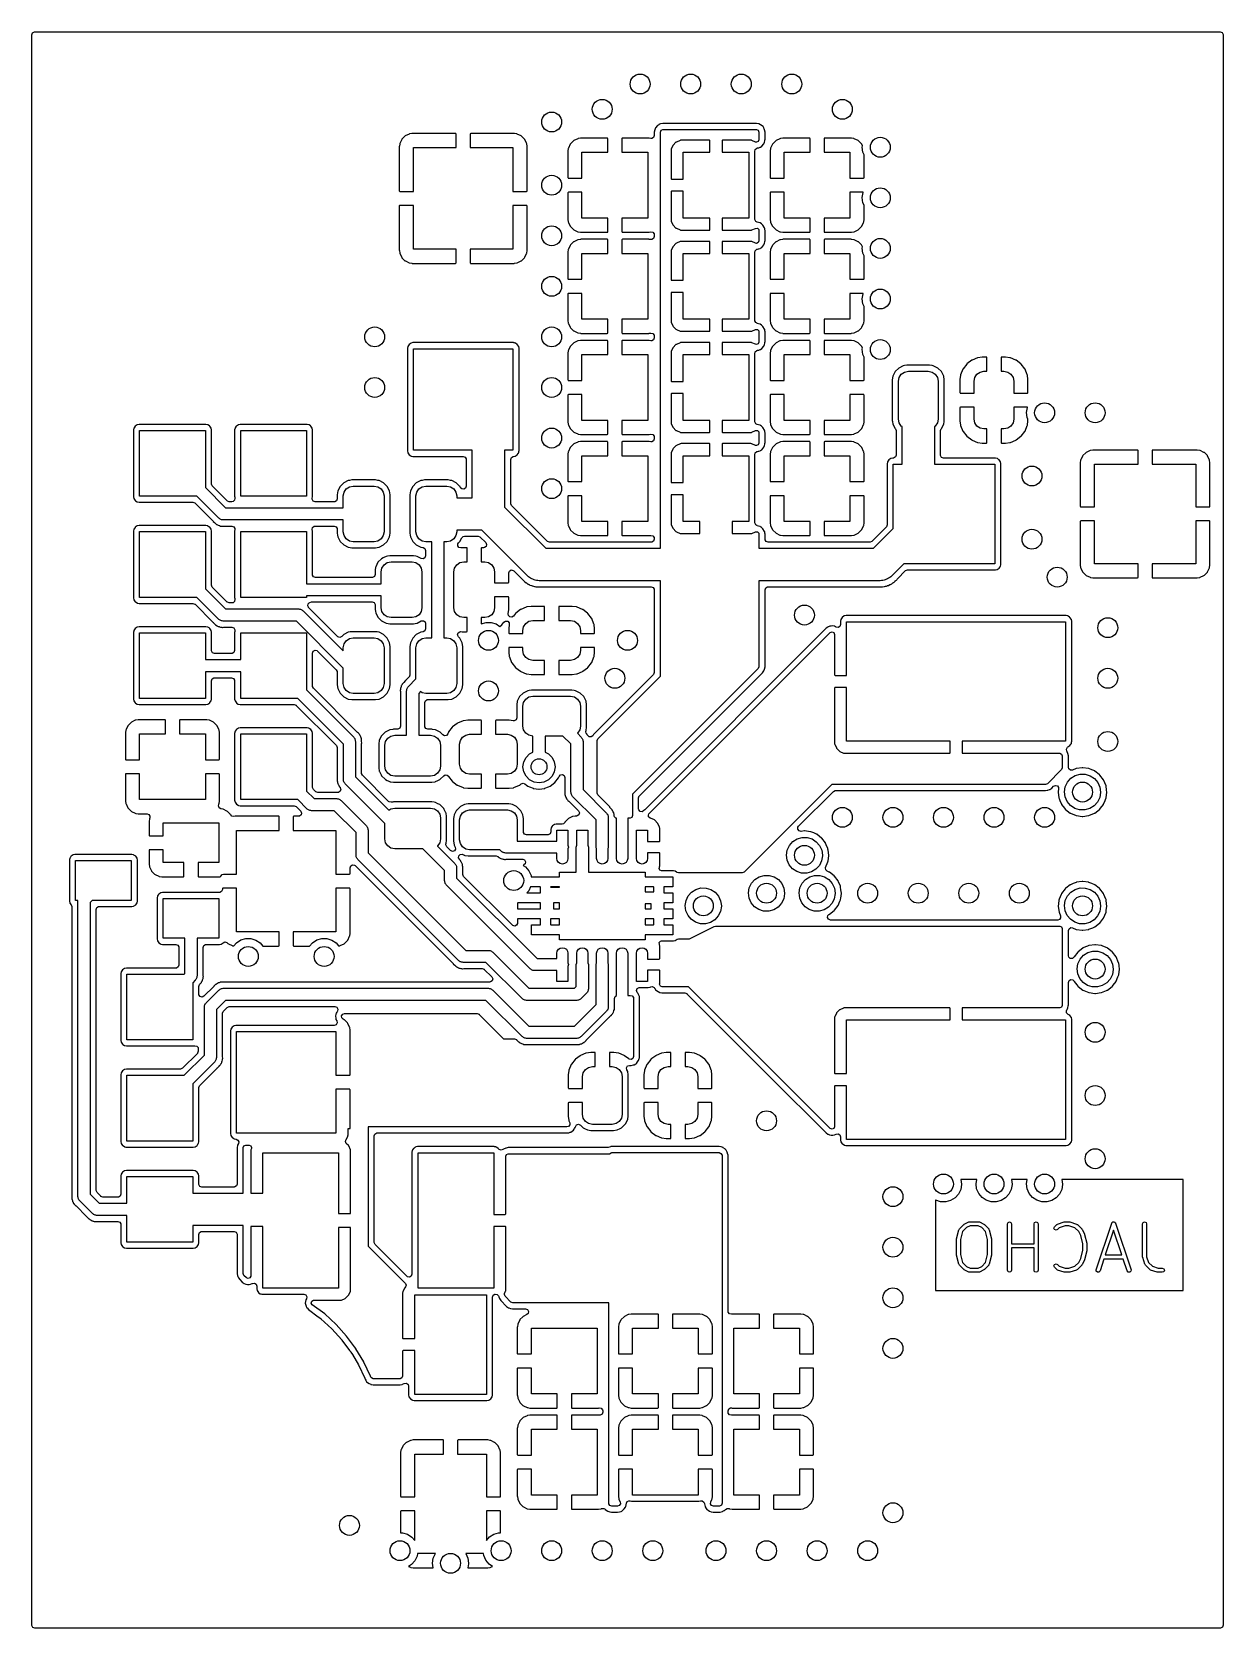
# Model space of a CAD drawing. Extents: x 5.26 to 6.44, y -4.92 to -3.34.
import ezdxf

# ---------------------------------------------------------------- set-up
doc = ezdxf.new("R2010")
doc.units = 0
doc.header["$MEASUREMENT"] = 0
doc.layers.add('BLACK', color=7, linetype='CONTINUOUS')

msp = doc.modelspace()

# ---------------------------------------------------------------- linework, layer by layer
at = {"layer": 'BLACK', "linetype": 'CONTINUOUS'}
for p, q in [((5.25818, -3.34604), (5.25993, -3.34503)), ((5.25993, -3.34503), (5.26044, -3.34498)), ((5.26044, -3.34498), (6.43256, -3.34498)), ((6.43256, -3.34498), (6.43446, -3.34568)), ((5.25748, -3.34794), (5.25818, -3.34604)), ((5.25748, -4.92006), (5.25748, -3.34794)), ((6.43446, -3.34568), (6.43547, -3.34743)), ((6.43547, -3.34743), (6.43552, -3.34794)), ((6.43552, -3.34794), (6.43552, -4.92006)), ((5.87418, -3.43992), (5.87346, -3.44166)), ((5.87607, -3.43746), (5.87418, -3.43992)), ((5.87742, -3.43668), (5.87607, -3.43746)), ((5.87751, -3.43664), (5.87742, -3.43668)), ((5.87823, -3.43634), (5.87751, -3.43664)), ((5.87751, -3.43664), (5.87751, -3.43664)), ((5.87916, -3.43596), (5.87823, -3.43634)), ((5.87931, -3.43593), (5.87916, -3.43596)), ((5.88132, -3.43553), (5.87931, -3.43593)), ((5.87931, -3.43593), (5.87931, -3.43593)), ((5.88146, -3.4355), (5.88132, -3.43553)), ((5.88132, -3.43553), (5.88132, -3.43553)), ((5.97404, -3.4355), (5.88146, -3.4355)), ((5.97418, -3.43553), (5.97404, -3.4355)), ((5.97619, -3.43593), (5.97418, -3.43553)), ((5.97418, -3.43553), (5.97418, -3.43553)), ((5.97634, -3.43596), (5.97619, -3.43593)), ((5.97619, -3.43593), (5.97619, -3.43593)), ((5.97808, -3.43668), (5.97634, -3.43596)), ((5.98054, -3.43857), (5.97808, -3.43668)), ((5.98132, -3.43992), (5.98054, -3.43857)), ((5.98136, -3.44001), (5.98132, -3.43992)), ((5.98166, -3.44073), (5.98136, -3.44001)), ((5.98136, -3.44001), (5.98136, -3.44001)), ((5.6212, -3.45558), (5.62085, -3.45797)), ((5.62133, -3.45515), (5.6212, -3.45558)), ((5.62316, -3.4514), (5.62133, -3.45515)), ((5.62344, -3.451), (5.62316, -3.4514)), ((5.62638, -3.44806), (5.62344, -3.451)), ((5.62678, -3.44778), (5.62638, -3.44806)), ((5.63052, -3.44594), (5.62678, -3.44778)), ((5.63096, -3.4458), (5.63052, -3.44594)), ((5.63337, -3.44545), (5.63096, -3.4458)), ((5.63358, -3.44543), (5.63337, -3.44545)), ((5.67666, -3.44543), (5.63358, -3.44543)), ((5.67687, -3.44555), (5.67666, -3.44543)), ((5.67702, -3.44595), (5.67687, -3.44555)), ((5.67702, -3.4594), (5.67702, -3.44595)), ((5.69111, -3.44558), (5.69098, -3.44579)), ((5.69098, -3.44579), (5.69098, -3.4594)), ((5.69151, -3.44543), (5.69111, -3.44558)), ((5.73442, -3.44543), (5.69151, -3.44543)), ((5.73463, -3.44545), (5.73442, -3.44543)), ((5.73702, -3.4458), (5.73463, -3.44545)), ((5.73745, -3.44593), (5.73702, -3.4458)), ((5.7412, -3.44776), (5.73745, -3.44593)), ((5.7416, -3.44804), (5.7412, -3.44776)), ((5.74454, -3.45098), (5.7416, -3.44804)), ((5.74482, -3.45138), (5.74454, -3.45098)), ((5.74666, -3.45512), (5.74482, -3.45138)), ((5.7468, -3.45556), (5.74666, -3.45512)), ((5.74715, -3.45797), (5.7468, -3.45556)), ((5.79014, -3.4556), (5.78986, -3.456)), ((5.79308, -3.45266), (5.79014, -3.4556)), ((5.79348, -3.45238), (5.79308, -3.45266)), ((5.79722, -3.45054), (5.79348, -3.45238)), ((5.79766, -3.4504), (5.79722, -3.45054)), ((5.80007, -3.45005), (5.79766, -3.4504)), ((5.80028, -3.45003), (5.80007, -3.45005)), ((5.82666, -3.45003), (5.80028, -3.45003)), ((5.82687, -3.45015), (5.82666, -3.45003)), ((5.82702, -3.45055), (5.82687, -3.45015)), ((5.82702, -3.464), (5.82702, -3.45055)), ((5.84111, -3.45018), (5.84098, -3.45039)), ((5.84098, -3.45039), (5.84098, -3.464)), ((5.84151, -3.45003), (5.84111, -3.45018)), ((5.86772, -3.45003), (5.84151, -3.45003)), ((5.86793, -3.45005), (5.86772, -3.45003)), ((5.86961, -3.45029), (5.86793, -3.45005)), ((5.87055, -3.45028), (5.86961, -3.45029)), ((5.87231, -3.44927), (5.87055, -3.45028)), ((5.873, -3.44736), (5.87231, -3.44927)), ((5.87346, -3.44166), (5.873, -3.44396)), ((5.873, -3.44396), (5.873, -3.44736)), ((5.879, -3.44396), (5.87972, -3.44222)), ((5.879, -3.8555), (5.879, -3.44396)), ((5.87972, -3.44222), (5.88146, -3.4415)), ((5.88146, -3.4415), (5.97404, -3.4415)), ((5.89444, -3.45413), (5.89161, -3.45696)), ((5.89481, -3.45387), (5.89444, -3.45413)), ((5.89851, -3.45223), (5.89481, -3.45387)), ((5.89886, -3.45213), (5.89851, -3.45223)), ((5.89965, -3.45204), (5.89886, -3.45213)), ((5.89979, -3.45203), (5.89965, -3.45204)), ((5.92753, -3.45203), (5.89979, -3.45203)), ((5.92787, -3.45217), (5.92753, -3.45203)), ((5.92802, -3.45252), (5.92787, -3.45217)), ((5.92802, -3.464), (5.92802, -3.45252)), ((5.94013, -3.45217), (5.93998, -3.45252)), ((5.93998, -3.45252), (5.93998, -3.464)), ((5.94047, -3.45203), (5.94013, -3.45217)), ((5.96821, -3.45203), (5.94047, -3.45203)), ((5.96835, -3.45204), (5.96821, -3.45203)), ((5.96912, -3.45213), (5.96835, -3.45204)), ((5.96947, -3.45223), (5.96912, -3.45213)), ((5.97304, -3.45381), (5.96947, -3.45223)), ((5.97404, -3.45402), (5.97304, -3.45381)), ((5.97404, -3.4415), (5.97578, -3.44222)), ((5.97578, -3.4533), (5.97404, -3.45402)), ((5.97578, -3.44222), (5.9765, -3.44396)), ((5.9765, -3.45156), (5.97578, -3.4533)), ((5.9765, -3.44396), (5.9765, -3.45156)), ((5.97943, -3.45806), (5.98132, -3.45559)), ((5.98132, -3.45559), (5.98204, -3.45385)), ((5.98204, -3.44166), (5.98166, -3.44073)), ((5.9825, -3.44396), (5.98204, -3.44166)), ((5.98204, -3.45385), (5.98228, -3.45264)), ((5.98228, -3.45264), (5.98247, -3.4517)), ((5.98247, -3.4517), (5.9825, -3.45156)), ((5.98247, -3.4517), (5.98247, -3.4517)), ((5.9825, -3.45156), (5.9825, -3.44396)), ((5.99014, -3.4556), (5.98986, -3.456)), ((5.99308, -3.45266), (5.99014, -3.4556)), ((5.99348, -3.45238), (5.99308, -3.45266)), ((5.99722, -3.45054), (5.99348, -3.45238)), ((5.99766, -3.4504), (5.99722, -3.45054)), ((6.00007, -3.45005), (5.99766, -3.4504)), ((6.00028, -3.45003), (6.00007, -3.45005)), ((6.02666, -3.45003), (6.00028, -3.45003)), ((6.02687, -3.45015), (6.02666, -3.45003)), ((6.02702, -3.45055), (6.02687, -3.45015)), ((6.02702, -3.464), (6.02702, -3.45055)), ((6.04111, -3.45018), (6.04098, -3.45039)), ((6.04098, -3.45039), (6.04098, -3.464)), ((6.04151, -3.45003), (6.04111, -3.45018)), ((6.06772, -3.45003), (6.04151, -3.45003)), ((6.06793, -3.45005), (6.06772, -3.45003)), ((6.07032, -3.4504), (6.06793, -3.45005)), ((6.07075, -3.45053), (6.07032, -3.4504)), ((6.0745, -3.45236), (6.07075, -3.45053)), ((6.0749, -3.45264), (6.0745, -3.45236)), ((6.07784, -3.45558), (6.0749, -3.45264)), ((6.07812, -3.45598), (6.07784, -3.45558)), ((5.62085, -3.45797), (5.62083, -3.45818)), ((5.62083, -3.45818), (5.62083, -3.50209)), ((5.6348, -3.50262), (5.6348, -3.4594)), ((5.6348, -3.4594), (5.67702, -3.4594)), ((5.69098, -3.4594), (5.7332, -3.4594)), ((5.7332, -3.4594), (5.7332, -3.50262)), ((5.74717, -3.45818), (5.74715, -3.45797)), ((5.74717, -3.50226), (5.74717, -3.45818)), ((5.78755, -3.46257), (5.78753, -3.46278)), ((5.78753, -3.46278), (5.78753, -3.48899)), ((5.7879, -3.46018), (5.78755, -3.46257)), ((5.78803, -3.45975), (5.7879, -3.46018)), ((5.78986, -3.456), (5.78803, -3.45975)), ((5.8015, -3.48952), (5.8015, -3.464)), ((5.8015, -3.464), (5.82702, -3.464)), ((5.84098, -3.464), (5.8665, -3.464)), ((5.8665, -3.464), (5.8665, -3.529)), ((5.88954, -3.46215), (5.88953, -3.46229)), ((5.88953, -3.46229), (5.88953, -3.49003)), ((5.88963, -3.46138), (5.88954, -3.46215)), ((5.88973, -3.46103), (5.88963, -3.46138)), ((5.89136, -3.45733), (5.88973, -3.46103)), ((5.89161, -3.45696), (5.89136, -3.45733)), ((5.9015, -3.49052), (5.9015, -3.464)), ((5.9015, -3.464), (5.92802, -3.464)), ((5.93998, -3.464), (5.9665, -3.464)), ((5.9665, -3.464), (5.9665, -3.529)), ((5.97249, -3.46324), (5.97248, -3.46312)), ((5.97248, -3.46312), (5.97251, -3.46312)), ((5.97249, -3.46325), (5.97249, -3.46324)), ((5.97252, -3.46341), (5.97249, -3.46325)), ((5.97251, -3.46312), (5.9728, -3.46125)), ((5.97252, -3.48899), (5.97252, -3.46341)), ((5.9728, -3.46125), (5.97432, -3.45991)), ((5.97432, -3.45991), (5.97501, -3.45973)), ((5.97501, -3.45973), (5.97614, -3.45958)), ((5.97614, -3.45958), (5.97634, -3.45956)), ((5.97614, -3.45958), (5.97614, -3.45958)), ((5.97634, -3.45956), (5.9777, -3.459)), ((5.9777, -3.459), (5.97799, -3.45888)), ((5.97799, -3.45888), (5.97808, -3.45884)), ((5.97799, -3.45888), (5.97799, -3.45888)), ((5.97808, -3.45884), (5.97943, -3.45806)), ((5.98755, -3.46257), (5.98753, -3.46278)), ((5.98753, -3.46278), (5.98753, -3.48899)), ((5.9879, -3.46018), (5.98755, -3.46257)), ((5.98803, -3.45975), (5.9879, -3.46018)), ((5.98986, -3.456), (5.98803, -3.45975)), ((6.0015, -3.48952), (6.0015, -3.464)), ((6.0015, -3.464), (6.02702, -3.464)), ((6.04098, -3.464), (6.0665, -3.464)), ((6.0665, -3.464), (6.0665, -3.48952)), ((6.07886, -3.45748), (6.07812, -3.45598)), ((6.07866, -3.45878), (6.07886, -3.45748)), ((6.07931, -3.4638), (6.07866, -3.45878)), ((6.08047, -3.46642), (6.07931, -3.4638)), ((6.08047, -3.48916), (6.08047, -3.46642)), ((5.62083, -3.50209), (5.62098, -3.50249)), ((5.62098, -3.50249), (5.62119, -3.50262)), ((5.62119, -3.50262), (5.6348, -3.50262)), ((5.7332, -3.50262), (5.74665, -3.50262)), ((5.74665, -3.50262), (5.74705, -3.50247)), ((5.74705, -3.50247), (5.74717, -3.50226)), ((5.78753, -3.48899), (5.78768, -3.48939)), ((5.78768, -3.48939), (5.78789, -3.48952)), ((5.78789, -3.48952), (5.8015, -3.48952)), ((5.88953, -3.49003), (5.88967, -3.49037)), ((5.88967, -3.50263), (5.88953, -3.50297)), ((5.88953, -3.50297), (5.88953, -3.53071)), ((5.88967, -3.49037), (5.89002, -3.49052)), ((5.89002, -3.50248), (5.88967, -3.50263)), ((5.89002, -3.49052), (5.9015, -3.49052)), ((5.9015, -3.50248), (5.89002, -3.50248)), ((5.9015, -3.529), (5.9015, -3.50248)), ((5.97252, -3.52959), (5.97252, -3.48899)), ((5.98753, -3.48899), (5.98768, -3.48939)), ((5.98768, -3.48939), (5.98789, -3.48952)), ((5.98789, -3.48952), (6.0015, -3.48952)), ((6.0665, -3.48952), (6.07995, -3.48952)), ((6.07995, -3.48952), (6.08035, -3.48937)), ((6.08035, -3.48937), (6.08047, -3.48916)), ((5.62095, -3.51673), (5.62083, -3.51694)), ((5.62083, -3.51694), (5.62083, -3.56102)), ((5.62135, -3.51658), (5.62095, -3.51673)), ((5.6348, -3.51658), (5.62135, -3.51658)), ((5.6348, -3.5598), (5.6348, -3.51658)), ((5.74681, -3.51658), (5.7332, -3.51658)), ((5.7332, -3.51658), (5.7332, -3.5598)), ((5.74702, -3.51671), (5.74681, -3.51658)), ((5.74717, -3.51711), (5.74702, -3.51671)), ((5.74717, -3.56102), (5.74717, -3.51711)), ((5.78768, -3.50362), (5.78753, -3.50392)), ((5.78753, -3.50392), (5.78753, -3.53022)), ((5.78805, -3.50348), (5.78768, -3.50362)), ((5.8015, -3.50348), (5.78805, -3.50348)), ((5.8015, -3.529), (5.8015, -3.50348)), ((5.98765, -3.50363), (5.98753, -3.50384)), ((5.98753, -3.50384), (5.98753, -3.53022)), ((5.98805, -3.50348), (5.98765, -3.50363)), ((6.0015, -3.50348), (5.98805, -3.50348)), ((6.0015, -3.529), (6.0015, -3.50348)), ((6.07958, -3.50348), (6.0665, -3.50348)), ((6.0665, -3.50348), (6.0665, -3.529)), ((6.07866, -3.50878), (6.07944, -3.50378)), ((6.07931, -3.5138), (6.07866, -3.50878)), ((6.08047, -3.51642), (6.07931, -3.5138)), ((6.07944, -3.50378), (6.07958, -3.50348)), ((6.08047, -3.53022), (6.08047, -3.51642)), ((5.78753, -3.53022), (5.78755, -3.53043)), ((5.78755, -3.53043), (5.7879, -3.53284)), ((5.7879, -3.53284), (5.78804, -3.53328)), ((5.78804, -3.53328), (5.78988, -3.53702)), ((5.82702, -3.529), (5.8015, -3.529)), ((5.82702, -3.54261), (5.82702, -3.529)), ((5.8665, -3.529), (5.84098, -3.529)), ((5.84098, -3.529), (5.84098, -3.54245)), ((5.88953, -3.53071), (5.88954, -3.53085)), ((5.88954, -3.53085), (5.88963, -3.53164)), ((5.88963, -3.53164), (5.88973, -3.53199)), ((5.88973, -3.53199), (5.89137, -3.53569)), ((5.92802, -3.529), (5.9015, -3.529)), ((5.92802, -3.54048), (5.92802, -3.529)), ((5.9665, -3.529), (5.93998, -3.529)), ((5.93998, -3.529), (5.93998, -3.54048)), ((5.97245, -3.53047), (5.97247, -3.53022)), ((5.97327, -3.53232), (5.97245, -3.53047)), ((5.97247, -3.53022), (5.97249, -3.52988)), ((5.97248, -3.52988), (5.97249, -3.52974)), ((5.97249, -3.52988), (5.97248, -3.52988)), ((5.97249, -3.52974), (5.97252, -3.52959)), ((5.97479, -3.53306), (5.97327, -3.53232)), ((5.97477, -3.53315), (5.97479, -3.53306)), ((5.97751, -3.53381), (5.97477, -3.53315)), ((5.97779, -3.53387), (5.97751, -3.53381)), ((5.97751, -3.53381), (5.97751, -3.53381)), ((5.97906, -3.5348), (5.97779, -3.53387)), ((5.98042, -3.53609), (5.97906, -3.5348)), ((5.98753, -3.53022), (5.98755, -3.53043)), ((5.98755, -3.53043), (5.9879, -3.53284)), ((5.9879, -3.53284), (5.98804, -3.53328)), ((5.98804, -3.53328), (5.98988, -3.53702)), ((6.02702, -3.529), (6.0015, -3.529)), ((6.02702, -3.54261), (6.02702, -3.529)), ((6.0665, -3.529), (6.04098, -3.529)), ((6.04098, -3.529), (6.04098, -3.54245)), ((6.07814, -3.537), (6.07997, -3.53325)), ((6.07997, -3.53325), (6.0801, -3.53282)), ((6.0801, -3.53282), (6.08045, -3.53043)), ((6.08045, -3.53043), (6.08047, -3.53022)), ((5.78988, -3.53702), (5.79016, -3.53742)), ((5.79016, -3.53742), (5.7931, -3.54036)), ((5.7931, -3.54036), (5.7935, -3.54064)), ((5.79722, -3.55054), (5.79348, -3.55238)), ((5.7935, -3.54064), (5.79725, -3.54247)), ((5.79766, -3.5504), (5.79722, -3.55054)), ((5.79725, -3.54247), (5.79768, -3.5426)), ((5.80007, -3.55005), (5.79766, -3.5504)), ((5.79768, -3.5426), (5.80007, -3.54295)), ((5.80007, -3.54295), (5.80028, -3.54297)), ((5.80028, -3.55003), (5.80007, -3.55005)), ((5.80028, -3.54297), (5.82649, -3.54297)), ((5.82666, -3.55003), (5.80028, -3.55003)), ((5.82649, -3.54297), (5.82689, -3.54282)), ((5.82687, -3.55015), (5.82666, -3.55003)), ((5.82702, -3.55055), (5.82687, -3.55015)), ((5.82689, -3.54282), (5.82702, -3.54261)), ((5.82702, -3.564), (5.82702, -3.55055)), ((5.84098, -3.54245), (5.84113, -3.54285)), ((5.84111, -3.55018), (5.84098, -3.55039)), ((5.84098, -3.55039), (5.84098, -3.564)), ((5.84151, -3.55003), (5.84111, -3.55018)), ((5.84113, -3.54285), (5.84134, -3.54297)), ((5.84134, -3.54297), (5.86772, -3.54297)), ((5.86772, -3.55003), (5.84151, -3.55003)), ((5.86772, -3.54297), (5.86793, -3.54295)), ((5.86793, -3.55005), (5.86772, -3.55003)), ((5.86793, -3.54295), (5.86961, -3.54271)), ((5.86961, -3.55029), (5.86793, -3.55005)), ((5.86961, -3.54271), (5.87159, -3.54311)), ((5.87055, -3.55028), (5.86961, -3.55029)), ((5.87231, -3.54927), (5.87055, -3.55028)), ((5.87159, -3.54311), (5.87285, -3.5447)), ((5.873, -3.54736), (5.87231, -3.54927)), ((5.87285, -3.5447), (5.873, -3.54563)), ((5.873, -3.54563), (5.873, -3.54736)), ((5.89137, -3.53569), (5.89163, -3.53606)), ((5.89163, -3.53606), (5.89446, -3.53889)), ((5.89446, -3.53889), (5.89483, -3.53914)), ((5.89483, -3.53914), (5.89853, -3.54077)), ((5.89853, -3.54077), (5.89888, -3.54087)), ((5.89888, -3.54087), (5.89965, -3.54096)), ((5.89965, -3.54096), (5.89979, -3.54097)), ((5.89979, -3.54097), (5.92753, -3.54097)), ((5.92753, -3.54097), (5.92787, -3.54083)), ((5.92787, -3.54083), (5.92802, -3.54048)), ((5.93998, -3.54048), (5.94013, -3.54083)), ((5.94013, -3.54083), (5.94047, -3.54097)), ((5.94047, -3.54097), (5.96821, -3.54097)), ((5.96821, -3.54097), (5.96835, -3.54096)), ((5.96835, -3.54096), (5.96914, -3.54087)), ((5.96914, -3.54087), (5.96949, -3.54077)), ((5.96949, -3.54077), (5.97304, -3.53919)), ((5.97304, -3.53919), (5.97492, -3.53914)), ((5.97492, -3.53914), (5.97629, -3.54044)), ((5.97629, -3.54044), (5.9765, -3.54144)), ((5.9765, -3.54144), (5.9765, -3.55156)), ((5.98204, -3.53874), (5.98042, -3.53609)), ((5.98216, -3.5392), (5.98204, -3.53874)), ((5.98216, -3.53923), (5.98216, -3.5392)), ((5.98235, -3.54012), (5.98216, -3.53923)), ((5.98216, -3.53923), (5.98216, -3.53923)), ((5.98237, -3.5402), (5.98235, -3.54012)), ((5.98238, -3.54027), (5.98237, -3.5402)), ((5.98241, -3.54062), (5.98238, -3.54027)), ((5.98238, -3.54027), (5.98238, -3.54027)), ((5.9825, -3.54144), (5.98241, -3.54062)), ((5.9825, -3.55156), (5.9825, -3.54144)), ((5.98988, -3.53702), (5.99016, -3.53742)), ((5.99016, -3.53742), (5.9931, -3.54036)), ((5.9931, -3.54036), (5.9935, -3.54064)), ((5.99722, -3.55054), (5.99348, -3.55238)), ((5.9935, -3.54064), (5.99725, -3.54247)), ((5.99766, -3.5504), (5.99722, -3.55054)), ((5.99725, -3.54247), (5.99768, -3.5426)), ((6.00007, -3.55005), (5.99766, -3.5504)), ((5.99768, -3.5426), (6.00007, -3.54295)), ((6.00007, -3.54295), (6.00028, -3.54297)), ((6.00028, -3.55003), (6.00007, -3.55005)), ((6.00028, -3.54297), (6.02649, -3.54297)), ((6.02666, -3.55003), (6.00028, -3.55003)), ((6.02649, -3.54297), (6.02689, -3.54282)), ((6.02687, -3.55015), (6.02666, -3.55003)), ((6.02702, -3.55055), (6.02687, -3.55015)), ((6.02689, -3.54282), (6.02702, -3.54261)), ((6.02702, -3.564), (6.02702, -3.55055)), ((6.04098, -3.54245), (6.04113, -3.54285)), ((6.04111, -3.55018), (6.04098, -3.55039)), ((6.04098, -3.55039), (6.04098, -3.564)), ((6.04151, -3.55003), (6.04111, -3.55018)), ((6.04113, -3.54285), (6.04134, -3.54297)), ((6.04134, -3.54297), (6.06772, -3.54297)), ((6.06772, -3.55003), (6.04151, -3.55003)), ((6.06772, -3.54297), (6.06793, -3.54295)), ((6.06793, -3.55005), (6.06772, -3.55003)), ((6.06793, -3.54295), (6.07034, -3.5426)), ((6.07032, -3.5504), (6.06793, -3.55005)), ((6.07075, -3.55053), (6.07032, -3.5504)), ((6.07034, -3.5426), (6.07078, -3.54246)), ((6.0745, -3.55236), (6.07075, -3.55053)), ((6.07078, -3.54246), (6.07452, -3.54062)), ((6.07452, -3.54062), (6.07492, -3.54034)), ((6.07492, -3.54034), (6.07786, -3.5374)), ((6.07786, -3.5374), (6.07814, -3.537)), ((5.62083, -3.56102), (5.62085, -3.56123)), ((5.62085, -3.56123), (5.6212, -3.56364)), ((5.6212, -3.56364), (5.62134, -3.56408)), ((5.62134, -3.56408), (5.62318, -3.56782)), ((5.67702, -3.5598), (5.6348, -3.5598)), ((5.67702, -3.57341), (5.67702, -3.5598)), ((5.7332, -3.5598), (5.69098, -3.5598)), ((5.69098, -3.5598), (5.69098, -3.57325)), ((5.74484, -3.5678), (5.74667, -3.56405)), ((5.74667, -3.56405), (5.7468, -3.56362)), ((5.7468, -3.56362), (5.74715, -3.56123)), ((5.74715, -3.56123), (5.74717, -3.56102)), ((5.78755, -3.56257), (5.78753, -3.56278)), ((5.78753, -3.56278), (5.78753, -3.58899)), ((5.7879, -3.56018), (5.78755, -3.56257)), ((5.78803, -3.55975), (5.7879, -3.56018)), ((5.78986, -3.556), (5.78803, -3.55975)), ((5.79014, -3.5556), (5.78986, -3.556)), ((5.79308, -3.55266), (5.79014, -3.5556)), ((5.79348, -3.55238), (5.79308, -3.55266)), ((5.8015, -3.58952), (5.8015, -3.564)), ((5.8015, -3.564), (5.82702, -3.564)), ((5.84098, -3.564), (5.8665, -3.564)), ((5.8665, -3.564), (5.8665, -3.629)), ((5.88954, -3.56215), (5.88953, -3.56229)), ((5.88953, -3.56229), (5.88953, -3.59003)), ((5.88963, -3.56138), (5.88954, -3.56215)), ((5.88973, -3.56103), (5.88963, -3.56138)), ((5.89136, -3.55733), (5.88973, -3.56103)), ((5.89161, -3.55696), (5.89136, -3.55733)), ((5.89444, -3.55413), (5.89161, -3.55696)), ((5.89481, -3.55387), (5.89444, -3.55413)), ((5.89851, -3.55223), (5.89481, -3.55387)), ((5.89886, -3.55213), (5.89851, -3.55223)), ((5.89965, -3.55204), (5.89886, -3.55213)), ((5.89979, -3.55203), (5.89965, -3.55204)), ((5.92753, -3.55203), (5.89979, -3.55203)), ((5.9015, -3.59052), (5.9015, -3.564)), ((5.9015, -3.564), (5.92802, -3.564)), ((5.92787, -3.55217), (5.92753, -3.55203)), ((5.92802, -3.55252), (5.92787, -3.55217)), ((5.92802, -3.564), (5.92802, -3.55252)), ((5.94013, -3.55217), (5.93998, -3.55252)), ((5.93998, -3.55252), (5.93998, -3.564)), ((5.93998, -3.564), (5.9665, -3.564)), ((5.94047, -3.55203), (5.94013, -3.55217)), ((5.96821, -3.55203), (5.94047, -3.55203)), ((5.9665, -3.564), (5.9665, -3.629)), ((5.96835, -3.55204), (5.96821, -3.55203)), ((5.96912, -3.55213), (5.96835, -3.55204)), ((5.96947, -3.55223), (5.96912, -3.55213)), ((5.97304, -3.55381), (5.96947, -3.55223)), ((5.97249, -3.56324), (5.97248, -3.56312)), ((5.97248, -3.56312), (5.97251, -3.56312)), ((5.97249, -3.56325), (5.97249, -3.56324)), ((5.97252, -3.56341), (5.97249, -3.56325)), ((5.97251, -3.56312), (5.9728, -3.56125)), ((5.97252, -3.58899), (5.97252, -3.56341)), ((5.9728, -3.56125), (5.97432, -3.55991)), ((5.97404, -3.55402), (5.97304, -3.55381)), ((5.97578, -3.5533), (5.97404, -3.55402)), ((5.97432, -3.55991), (5.97501, -3.55973)), ((5.97501, -3.55973), (5.97614, -3.55958)), ((5.9765, -3.55156), (5.97578, -3.5533)), ((5.97614, -3.55958), (5.97634, -3.55956)), ((5.97614, -3.55958), (5.97614, -3.55958)), ((5.97634, -3.55956), (5.9777, -3.559)), ((5.9777, -3.559), (5.97799, -3.55888)), ((5.97799, -3.55888), (5.97808, -3.55884)), ((5.97799, -3.55888), (5.97799, -3.55888)), ((5.97808, -3.55884), (5.97943, -3.55806)), ((5.97943, -3.55806), (5.98132, -3.55559)), ((5.98132, -3.55559), (5.98204, -3.55385)), ((5.98204, -3.55385), (5.98228, -3.55264)), ((5.98228, -3.55264), (5.98247, -3.5517)), ((5.98247, -3.5517), (5.9825, -3.55156)), ((5.98247, -3.5517), (5.98247, -3.5517)), ((5.98755, -3.56257), (5.98753, -3.56278)), ((5.98753, -3.56278), (5.98753, -3.58899)), ((5.9879, -3.56018), (5.98755, -3.56257)), ((5.98803, -3.55975), (5.9879, -3.56018)), ((5.98986, -3.556), (5.98803, -3.55975)), ((5.99014, -3.5556), (5.98986, -3.556)), ((5.99308, -3.55266), (5.99014, -3.5556)), ((5.99348, -3.55238), (5.99308, -3.55266)), ((6.0015, -3.58952), (6.0015, -3.564)), ((6.0015, -3.564), (6.02702, -3.564)), ((6.04098, -3.564), (6.0665, -3.564)), ((6.0665, -3.564), (6.0665, -3.58952)), ((6.0749, -3.55264), (6.0745, -3.55236)), ((6.07784, -3.55558), (6.0749, -3.55264)), ((6.07812, -3.55598), (6.07784, -3.55558)), ((6.07886, -3.55748), (6.07812, -3.55598)), ((6.07866, -3.55878), (6.07886, -3.55748)), ((6.07931, -3.5638), (6.07866, -3.55878)), ((6.08047, -3.56642), (6.07931, -3.5638)), ((5.62318, -3.56782), (5.62346, -3.56822)), ((5.62346, -3.56822), (5.6264, -3.57116)), ((5.6264, -3.57116), (5.6268, -3.57144)), ((5.6268, -3.57144), (5.63055, -3.57327)), ((5.63055, -3.57327), (5.63098, -3.5734)), ((5.63098, -3.5734), (5.63337, -3.57375)), ((5.63337, -3.57375), (5.63358, -3.57377)), ((5.63358, -3.57377), (5.67649, -3.57377)), ((5.67649, -3.57377), (5.67689, -3.57362)), ((5.67689, -3.57362), (5.67702, -3.57341)), ((5.69098, -3.57325), (5.69113, -3.57365)), ((5.69113, -3.57365), (5.69134, -3.57377)), ((5.69134, -3.57377), (5.73442, -3.57377)), ((5.73442, -3.57377), (5.73463, -3.57375)), ((5.73463, -3.57375), (5.73704, -3.5734)), ((5.73704, -3.5734), (5.73748, -3.57326)), ((5.73748, -3.57326), (5.74122, -3.57142)), ((5.74122, -3.57142), (5.74162, -3.57114)), ((5.74162, -3.57114), (5.74456, -3.5682)), ((5.74456, -3.5682), (5.74484, -3.5678)), ((6.08047, -3.58916), (6.08047, -3.56642)), ((5.78753, -3.58899), (5.78768, -3.58939)), ((5.78768, -3.58939), (5.78789, -3.58952)), ((5.78789, -3.58952), (5.8015, -3.58952)), ((5.88953, -3.59003), (5.88967, -3.59037)), ((5.88967, -3.59037), (5.89002, -3.59052)), ((5.89002, -3.59052), (5.9015, -3.59052)), ((5.97252, -3.62959), (5.97252, -3.58899)), ((5.98753, -3.58899), (5.98768, -3.58939)), ((5.98768, -3.58939), (5.98789, -3.58952)), ((5.98789, -3.58952), (6.0015, -3.58952)), ((6.0665, -3.58952), (6.07995, -3.58952)), ((6.07995, -3.58952), (6.08035, -3.58937)), ((6.08035, -3.58937), (6.08047, -3.58916)), ((5.78768, -3.60362), (5.78753, -3.60392)), ((5.78753, -3.60392), (5.78753, -3.63022)), ((5.78805, -3.60348), (5.78768, -3.60362)), ((5.8015, -3.60348), (5.78805, -3.60348)), ((5.8015, -3.629), (5.8015, -3.60348)), ((5.88967, -3.60263), (5.88953, -3.60297)), ((5.88953, -3.60297), (5.88953, -3.63071)), ((5.89002, -3.60248), (5.88967, -3.60263)), ((5.9015, -3.60248), (5.89002, -3.60248)), ((5.9015, -3.629), (5.9015, -3.60248)), ((5.98765, -3.60363), (5.98753, -3.60384)), ((5.98753, -3.60384), (5.98753, -3.63022)), ((5.98805, -3.60348), (5.98765, -3.60363)), ((6.0015, -3.60348), (5.98805, -3.60348)), ((6.0015, -3.629), (6.0015, -3.60348)), ((6.07958, -3.60348), (6.0665, -3.60348)), ((6.0665, -3.60348), (6.0665, -3.629)), ((6.07866, -3.60878), (6.07944, -3.60378)), ((6.07931, -3.6138), (6.07866, -3.60878)), ((6.07944, -3.60378), (6.07958, -3.60348)), ((5.82702, -3.629), (5.8015, -3.629)), ((5.82702, -3.64261), (5.82702, -3.629)), ((5.8665, -3.629), (5.84098, -3.629)), ((5.84098, -3.629), (5.84098, -3.64245)), ((5.92802, -3.629), (5.9015, -3.629)), ((5.92802, -3.64048), (5.92802, -3.629)), ((5.9665, -3.629), (5.93998, -3.629)), ((5.93998, -3.629), (5.93998, -3.64048)), ((6.02702, -3.629), (6.0015, -3.629)), ((6.02702, -3.64261), (6.02702, -3.629)), ((6.0665, -3.629), (6.04098, -3.629)), ((6.04098, -3.629), (6.04098, -3.64245)), ((6.08047, -3.61642), (6.07931, -3.6138)), ((6.08047, -3.63022), (6.08047, -3.61642)), ((5.78753, -3.63022), (5.78755, -3.63043)), ((5.78755, -3.63043), (5.7879, -3.63284)), ((5.7879, -3.63284), (5.78804, -3.63328)), ((5.78804, -3.63328), (5.78988, -3.63702)), ((5.78988, -3.63702), (5.79016, -3.63742)), ((5.79016, -3.63742), (5.7931, -3.64036)), ((5.7931, -3.64036), (5.7935, -3.64064)), ((5.7935, -3.64064), (5.79725, -3.64247)), ((5.79725, -3.64247), (5.79768, -3.6426)), ((5.79768, -3.6426), (5.80007, -3.64295)), ((5.80007, -3.64295), (5.80028, -3.64297)), ((5.80028, -3.64297), (5.82649, -3.64297)), ((5.82649, -3.64297), (5.82689, -3.64282)), ((5.82689, -3.64282), (5.82702, -3.64261)), ((5.84098, -3.64245), (5.84113, -3.64285)), ((5.84113, -3.64285), (5.84134, -3.64297)), ((5.84134, -3.64297), (5.86772, -3.64297)), ((5.86772, -3.64297), (5.86793, -3.64295)), ((5.86793, -3.64295), (5.86961, -3.64271)), ((5.86961, -3.64271), (5.87159, -3.64311)), ((5.87159, -3.64311), (5.87285, -3.6447)), ((5.87285, -3.6447), (5.873, -3.64563)), ((5.88953, -3.63071), (5.88954, -3.63085)), ((5.88954, -3.63085), (5.88963, -3.63164)), ((5.88963, -3.63164), (5.88973, -3.63199)), ((5.88973, -3.63199), (5.89137, -3.63569)), ((5.89137, -3.63569), (5.89163, -3.63606)), ((5.89163, -3.63606), (5.89446, -3.63889)), ((5.89446, -3.63889), (5.89483, -3.63914)), ((5.89483, -3.63914), (5.89853, -3.64077)), ((5.89853, -3.64077), (5.89888, -3.64087)), ((5.89888, -3.64087), (5.89965, -3.64096)), ((5.89965, -3.64096), (5.89979, -3.64097)), ((5.89979, -3.64097), (5.92753, -3.64097)), ((5.92753, -3.64097), (5.92787, -3.64083)), ((5.92787, -3.64083), (5.92802, -3.64048)), ((5.93998, -3.64048), (5.94013, -3.64083)), ((5.94013, -3.64083), (5.94047, -3.64097)), ((5.94047, -3.64097), (5.96821, -3.64097)), ((5.96821, -3.64097), (5.96835, -3.64096)), ((5.96835, -3.64096), (5.96914, -3.64087)), ((5.96914, -3.64087), (5.96949, -3.64077)), ((5.96949, -3.64077), (5.97304, -3.63919)), ((5.97245, -3.63047), (5.97247, -3.63022)), ((5.97327, -3.63232), (5.97245, -3.63047)), ((5.97247, -3.63022), (5.97249, -3.62988)), ((5.97248, -3.62988), (5.97249, -3.62974)), ((5.97249, -3.62988), (5.97248, -3.62988)), ((5.97249, -3.62974), (5.97252, -3.62959)), ((5.97304, -3.63919), (5.97492, -3.63914)), ((5.97479, -3.63306), (5.97327, -3.63232)), ((5.97477, -3.63315), (5.97479, -3.63306)), ((5.97751, -3.63381), (5.97477, -3.63315)), ((5.97492, -3.63914), (5.97629, -3.64044)), ((5.97629, -3.64044), (5.9765, -3.64144)), ((5.9765, -3.64144), (5.9765, -3.65156)), ((5.97779, -3.63387), (5.97751, -3.63381)), ((5.97751, -3.63381), (5.97751, -3.63381)), ((5.97906, -3.6348), (5.97779, -3.63387)), ((5.98042, -3.63609), (5.97906, -3.6348)), ((5.98204, -3.63874), (5.98042, -3.63609)), ((5.98216, -3.6392), (5.98204, -3.63874)), ((5.98216, -3.63923), (5.98216, -3.6392)), ((5.98235, -3.64012), (5.98216, -3.63923)), ((5.98216, -3.63923), (5.98216, -3.63923)), ((5.98237, -3.6402), (5.98235, -3.64012)), ((5.98238, -3.64027), (5.98237, -3.6402)), ((5.98241, -3.64062), (5.98238, -3.64027)), ((5.98238, -3.64027), (5.98238, -3.64027)), ((5.9825, -3.64144), (5.98241, -3.64062)), ((5.9825, -3.65156), (5.9825, -3.64144)), ((5.98753, -3.63022), (5.98755, -3.63043)), ((5.98755, -3.63043), (5.9879, -3.63284)), ((5.9879, -3.63284), (5.98804, -3.63328)), ((5.98804, -3.63328), (5.98988, -3.63702)), ((5.98988, -3.63702), (5.99016, -3.63742)), ((5.99016, -3.63742), (5.9931, -3.64036)), ((5.9931, -3.64036), (5.9935, -3.64064)), ((5.9935, -3.64064), (5.99725, -3.64247)), ((5.99725, -3.64247), (5.99768, -3.6426)), ((5.99768, -3.6426), (6.00007, -3.64295)), ((6.00007, -3.64295), (6.00028, -3.64297)), ((6.00028, -3.64297), (6.02649, -3.64297)), ((6.02649, -3.64297), (6.02689, -3.64282)), ((6.02689, -3.64282), (6.02702, -3.64261)), ((6.04098, -3.64245), (6.04113, -3.64285)), ((6.04113, -3.64285), (6.04134, -3.64297)), ((6.04134, -3.64297), (6.06772, -3.64297)), ((6.06772, -3.64297), (6.06793, -3.64295)), ((6.06793, -3.64295), (6.07034, -3.6426)), ((6.07034, -3.6426), (6.07078, -3.64246)), ((6.07078, -3.64246), (6.07452, -3.64062)), ((6.07452, -3.64062), (6.07492, -3.64034)), ((6.07492, -3.64034), (6.07786, -3.6374)), ((6.07786, -3.6374), (6.07814, -3.637)), ((6.07814, -3.637), (6.07997, -3.63325)), ((6.07997, -3.63325), (6.0801, -3.63282)), ((6.0801, -3.63282), (6.08045, -3.63043)), ((6.08045, -3.63043), (6.08047, -3.63022)), ((5.62913, -3.65585), (5.62878, -3.65761)), ((5.62878, -3.65761), (5.62878, -3.75919)), ((5.63046, -3.65386), (5.62913, -3.65585)), ((5.63245, -3.65253), (5.63046, -3.65386)), ((5.63421, -3.65218), (5.63245, -3.65253)), ((5.68401, -3.65218), (5.63421, -3.65218)), ((5.6348, -3.7586), (5.6348, -3.6582)), ((5.6348, -3.6582), (5.7332, -3.6582)), ((5.73379, -3.65218), (5.68401, -3.65218)), ((5.7332, -3.6582), (5.7332, -3.7586)), ((5.73394, -3.65221), (5.73379, -3.65218)), ((5.73478, -3.65238), (5.73394, -3.65221)), ((5.73394, -3.65221), (5.73394, -3.65221)), ((5.73555, -3.65253), (5.73478, -3.65238)), ((5.73579, -3.65269), (5.73555, -3.65253)), ((5.73754, -3.65386), (5.73579, -3.65269)), ((5.73579, -3.65269), (5.73579, -3.65269)), ((5.73887, -3.65585), (5.73754, -3.65386)), ((5.73922, -3.65761), (5.73887, -3.65585)), ((5.73922, -3.68899), (5.73922, -3.65761)), ((5.7879, -3.66018), (5.78755, -3.66257)), ((5.78803, -3.65975), (5.7879, -3.66018)), ((5.78986, -3.656), (5.78803, -3.65975)), ((5.79014, -3.6556), (5.78986, -3.656)), ((5.79308, -3.65266), (5.79014, -3.6556)), ((5.79348, -3.65238), (5.79308, -3.65266)), ((5.79722, -3.65054), (5.79348, -3.65238)), ((5.79766, -3.6504), (5.79722, -3.65054)), ((5.80007, -3.65005), (5.79766, -3.6504)), ((5.80028, -3.65003), (5.80007, -3.65005)), ((5.82666, -3.65003), (5.80028, -3.65003)), ((5.82687, -3.65015), (5.82666, -3.65003)), ((5.82702, -3.65055), (5.82687, -3.65015)), ((5.82702, -3.664), (5.82702, -3.65055)), ((5.84111, -3.65018), (5.84098, -3.65039)), ((5.84098, -3.65039), (5.84098, -3.664)), ((5.84151, -3.65003), (5.84111, -3.65018)), ((5.86772, -3.65003), (5.84151, -3.65003)), ((5.86793, -3.65005), (5.86772, -3.65003)), ((5.86961, -3.65029), (5.86793, -3.65005)), ((5.87055, -3.65028), (5.86961, -3.65029)), ((5.87231, -3.64927), (5.87055, -3.65028)), ((5.873, -3.64736), (5.87231, -3.64927)), ((5.873, -3.64563), (5.873, -3.64736)), ((5.88973, -3.66103), (5.88963, -3.66138)), ((5.89136, -3.65733), (5.88973, -3.66103)), ((5.89161, -3.65696), (5.89136, -3.65733)), ((5.89444, -3.65413), (5.89161, -3.65696)), ((5.89481, -3.65387), (5.89444, -3.65413)), ((5.89851, -3.65223), (5.89481, -3.65387)), ((5.89886, -3.65213), (5.89851, -3.65223)), ((5.89965, -3.65204), (5.89886, -3.65213)), ((5.89979, -3.65203), (5.89965, -3.65204)), ((5.92753, -3.65203), (5.89979, -3.65203)), ((5.92787, -3.65217), (5.92753, -3.65203)), ((5.92802, -3.65252), (5.92787, -3.65217)), ((5.92802, -3.664), (5.92802, -3.65252)), ((5.94013, -3.65217), (5.93998, -3.65252)), ((5.93998, -3.65252), (5.93998, -3.664)), ((5.94047, -3.65203), (5.94013, -3.65217)), ((5.96821, -3.65203), (5.94047, -3.65203)), ((5.96835, -3.65204), (5.96821, -3.65203)), ((5.96912, -3.65213), (5.96835, -3.65204)), ((5.96947, -3.65223), (5.96912, -3.65213)), ((5.97304, -3.65381), (5.96947, -3.65223)), ((5.9728, -3.66125), (5.97432, -3.65991)), ((5.97404, -3.65402), (5.97304, -3.65381)), ((5.97578, -3.6533), (5.97404, -3.65402)), ((5.97432, -3.65991), (5.97501, -3.65973)), ((5.97501, -3.65973), (5.97614, -3.65958)), ((5.9765, -3.65156), (5.97578, -3.6533)), ((5.97614, -3.65958), (5.97634, -3.65956)), ((5.97614, -3.65958), (5.97614, -3.65958)), ((5.97634, -3.65956), (5.9777, -3.659)), ((5.9777, -3.659), (5.97799, -3.65888)), ((5.97799, -3.65888), (5.97808, -3.65884)), ((5.97799, -3.65888), (5.97799, -3.65888)), ((5.97808, -3.65884), (5.97943, -3.65806)), ((5.97943, -3.65806), (5.98132, -3.65559)), ((5.98132, -3.65559), (5.98204, -3.65385)), ((5.98204, -3.65385), (5.98228, -3.65264)), ((5.98228, -3.65264), (5.98247, -3.6517)), ((5.98247, -3.6517), (5.9825, -3.65156)), ((5.98247, -3.6517), (5.98247, -3.6517)), ((5.9879, -3.66018), (5.98755, -3.66257)), ((5.98803, -3.65975), (5.9879, -3.66018)), ((5.98986, -3.656), (5.98803, -3.65975)), ((5.99014, -3.6556), (5.98986, -3.656)), ((5.99308, -3.65266), (5.99014, -3.6556)), ((5.99348, -3.65238), (5.99308, -3.65266)), ((5.99722, -3.65054), (5.99348, -3.65238)), ((5.99766, -3.6504), (5.99722, -3.65054)), ((6.00007, -3.65005), (5.99766, -3.6504)), ((6.00028, -3.65003), (6.00007, -3.65005)), ((6.02666, -3.65003), (6.00028, -3.65003)), ((6.02687, -3.65015), (6.02666, -3.65003)), ((6.02702, -3.65055), (6.02687, -3.65015)), ((6.02702, -3.664), (6.02702, -3.65055)), ((6.04111, -3.65018), (6.04098, -3.65039)), ((6.04098, -3.65039), (6.04098, -3.664)), ((6.04151, -3.65003), (6.04111, -3.65018)), ((6.06772, -3.65003), (6.04151, -3.65003)), ((6.06793, -3.65005), (6.06772, -3.65003)), ((6.07032, -3.6504), (6.06793, -3.65005)), ((6.07075, -3.65053), (6.07032, -3.6504)), ((6.0745, -3.65236), (6.07075, -3.65053)), ((6.0749, -3.65264), (6.0745, -3.65236)), ((6.07784, -3.65558), (6.0749, -3.65264)), ((6.07812, -3.65598), (6.07784, -3.65558)), ((6.07886, -3.65748), (6.07812, -3.65598)), ((6.07866, -3.65878), (6.07886, -3.65748)), ((6.07931, -3.6638), (6.07866, -3.65878)), ((5.78755, -3.66257), (5.78753, -3.66278)), ((5.78753, -3.66278), (5.78753, -3.68899)), ((5.8015, -3.68952), (5.8015, -3.664)), ((5.8015, -3.664), (5.82702, -3.664)), ((5.84098, -3.664), (5.8665, -3.664)), ((5.8665, -3.664), (5.8665, -3.729)), ((5.88954, -3.66215), (5.88953, -3.66229)), ((5.88953, -3.66229), (5.88953, -3.69003)), ((5.88963, -3.66138), (5.88954, -3.66215)), ((5.9015, -3.69052), (5.9015, -3.664)), ((5.9015, -3.664), (5.92802, -3.664)), ((5.93998, -3.664), (5.9665, -3.664)), ((5.9665, -3.664), (5.9665, -3.729)), ((5.97249, -3.66324), (5.97248, -3.66312)), ((5.97248, -3.66312), (5.97251, -3.66312)), ((5.97249, -3.66325), (5.97249, -3.66324)), ((5.97252, -3.66341), (5.97249, -3.66325)), ((5.97251, -3.66312), (5.9728, -3.66125)), ((5.97252, -3.68899), (5.97252, -3.66341)), ((5.98755, -3.66257), (5.98753, -3.66278)), ((5.98753, -3.66278), (5.98753, -3.68899)), ((6.0015, -3.68952), (6.0015, -3.664)), ((6.0015, -3.664), (6.02702, -3.664)), ((6.04098, -3.664), (6.0665, -3.664)), ((6.0665, -3.664), (6.0665, -3.68952)), ((6.08047, -3.66642), (6.07931, -3.6638)), ((6.08047, -3.68916), (6.08047, -3.66642)), ((6.11929, -3.67503), (6.11482, -3.67731)), ((6.12051, -3.67483), (6.11929, -3.67503)), ((6.12289, -3.67446), (6.12051, -3.67483)), ((6.12301, -3.67444), (6.12289, -3.67446)), ((6.12289, -3.67446), (6.12289, -3.67446)), ((6.14519, -3.67444), (6.12301, -3.67444)), ((6.1453, -3.67446), (6.14519, -3.67444)), ((6.14768, -3.67483), (6.1453, -3.67446)), ((6.1453, -3.67446), (6.1453, -3.67446)), ((6.1489, -3.67503), (6.14768, -3.67483)), ((6.15338, -3.67731), (6.1489, -3.67503)), ((6.18196, -3.67347), (6.17838, -3.67814)), ((6.18223, -3.6732), (6.18196, -3.67347)), ((6.1869, -3.66962), (6.18223, -3.6732)), ((6.18723, -3.66943), (6.1869, -3.66962)), ((6.19266, -3.66718), (6.18723, -3.66943)), ((6.19304, -3.66708), (6.19266, -3.66718)), ((6.1974, -3.6665), (6.19304, -3.66708)), ((6.1976, -3.66649), (6.1974, -3.6665)), ((6.20156, -3.66649), (6.1976, -3.66649)), ((6.20177, -3.66661), (6.20156, -3.66649)), ((6.20192, -3.66701), (6.20177, -3.66661)), ((6.20192, -3.68046), (6.20192, -3.66701)), ((6.21601, -3.66663), (6.21589, -3.66685)), ((6.21589, -3.66685), (6.21589, -3.68046)), ((6.21641, -3.66649), (6.21601, -3.66663)), ((6.22021, -3.66649), (6.21641, -3.66649)), ((6.2204, -3.6665), (6.22021, -3.66649)), ((6.22477, -3.66708), (6.2204, -3.6665)), ((6.22514, -3.66718), (6.22477, -3.66708)), ((6.23057, -3.66943), (6.22514, -3.66718)), ((6.23091, -3.66962), (6.23057, -3.66943)), ((6.23557, -3.6732), (6.23091, -3.66962)), ((6.23584, -3.67347), (6.23557, -3.6732)), ((6.23942, -3.67814), (6.23584, -3.67347)), ((5.73922, -3.73022), (5.73922, -3.68899)), ((5.78753, -3.68899), (5.78768, -3.68939)), ((5.78768, -3.68939), (5.78789, -3.68952)), ((5.78789, -3.68952), (5.8015, -3.68952)), ((5.88953, -3.69003), (5.88967, -3.69037)), ((5.88967, -3.69037), (5.89002, -3.69052)), ((5.89002, -3.69052), (5.9015, -3.69052)), ((5.97252, -3.72959), (5.97252, -3.68899)), ((5.98753, -3.68899), (5.98768, -3.68939)), ((5.98768, -3.68939), (5.98789, -3.68952)), ((5.98789, -3.68952), (6.0015, -3.68952)), ((6.0665, -3.68952), (6.07995, -3.68952)), ((6.07995, -3.68952), (6.08035, -3.68937)), ((6.08035, -3.68937), (6.08047, -3.68916)), ((6.10898, -3.68534), (6.10839, -3.68905)), ((6.10839, -3.68905), (6.10839, -3.72895)), ((6.11126, -3.68086), (6.10898, -3.68534)), ((6.11482, -3.67731), (6.11126, -3.68086)), ((6.11441, -3.6903), (6.11516, -3.68653)), ((6.11441, -3.7277), (6.11441, -3.6903)), ((6.11516, -3.68653), (6.1173, -3.68334)), ((6.1173, -3.68334), (6.12049, -3.68121)), ((6.12049, -3.68121), (6.12426, -3.68046)), ((6.12426, -3.68046), (6.14394, -3.68046)), ((6.14394, -3.68046), (6.14771, -3.68121)), ((6.14771, -3.68121), (6.1509, -3.68334)), ((6.1509, -3.68334), (6.15303, -3.68653)), ((6.15303, -3.68653), (6.15378, -3.6903)), ((6.15693, -3.68086), (6.15338, -3.67731)), ((6.15378, -3.6903), (6.15378, -3.7277)), ((6.15921, -3.68534), (6.15693, -3.68086)), ((6.1598, -3.68905), (6.15921, -3.68534)), ((6.1598, -3.72895), (6.1598, -3.68905)), ((6.17526, -3.68864), (6.17525, -3.68884)), ((6.17525, -3.68884), (6.17525, -3.70149)), ((6.17584, -3.68428), (6.17526, -3.68864)), ((6.17594, -3.6839), (6.17584, -3.68428)), ((6.17819, -3.67847), (6.17594, -3.6839)), ((6.17838, -3.67814), (6.17819, -3.67847)), ((6.18922, -3.6903), (6.18997, -3.68653)), ((6.18922, -3.70202), (6.18922, -3.6903)), ((6.18997, -3.68653), (6.1921, -3.68334)), ((6.1921, -3.68334), (6.19529, -3.68121)), ((6.19529, -3.68121), (6.19906, -3.68046)), ((6.19906, -3.68046), (6.20192, -3.68046)), ((6.21589, -3.68046), (6.21874, -3.68046)), ((6.21874, -3.68046), (6.22251, -3.68121)), ((6.22251, -3.68121), (6.2257, -3.68334)), ((6.2257, -3.68334), (6.22784, -3.68653)), ((6.22784, -3.68653), (6.22859, -3.6903)), ((6.22859, -3.6903), (6.22859, -3.70202)), ((6.23962, -3.67847), (6.23942, -3.67814)), ((6.24187, -3.6839), (6.23962, -3.67847)), ((6.24197, -3.68428), (6.24187, -3.6839)), ((6.24254, -3.68864), (6.24197, -3.68428)), ((6.24256, -3.68884), (6.24254, -3.68864)), ((6.24256, -3.70166), (6.24256, -3.68884)), ((5.78768, -3.70362), (5.78753, -3.70392)), ((5.78753, -3.70392), (5.78753, -3.73022)), ((5.78805, -3.70348), (5.78768, -3.70362)), ((5.8015, -3.70348), (5.78805, -3.70348)), ((5.8015, -3.729), (5.8015, -3.70348)), ((5.88967, -3.70263), (5.88953, -3.70297)), ((5.88953, -3.70297), (5.88953, -3.73071)), ((5.89002, -3.70248), (5.88967, -3.70263)), ((5.9015, -3.70248), (5.89002, -3.70248)), ((5.9015, -3.729), (5.9015, -3.70248)), ((5.98765, -3.70363), (5.98753, -3.70384)), ((5.98753, -3.70384), (5.98753, -3.73022)), ((5.98805, -3.70348), (5.98765, -3.70363)), ((6.0015, -3.70348), (5.98805, -3.70348)), ((6.0015, -3.729), (6.0015, -3.70348)), ((6.08011, -3.70348), (6.0665, -3.70348)), ((6.0665, -3.70348), (6.0665, -3.729)), ((6.08032, -3.70361), (6.08011, -3.70348)), ((6.08047, -3.70401), (6.08032, -3.70361)), ((6.08047, -3.73022), (6.08047, -3.70401)), ((6.17525, -3.70149), (6.17539, -3.70189)), ((6.17539, -3.70189), (6.17561, -3.70202)), ((6.17561, -3.70202), (6.18922, -3.70202)), ((6.22859, -3.70202), (6.24203, -3.70202)), ((6.24203, -3.70202), (6.24243, -3.70187)), ((6.24243, -3.70187), (6.24256, -3.70166)), ((6.17537, -3.71613), (6.17525, -3.71634)), ((6.17525, -3.71634), (6.17525, -3.72916)), ((6.17577, -3.71598), (6.17537, -3.71613)), ((6.18922, -3.71598), (6.17577, -3.71598)), ((6.18922, -3.7277), (6.18922, -3.71598)), ((6.24208, -3.71598), (6.22859, -3.71598)), ((6.22859, -3.71598), (6.22859, -3.7277)), ((6.24116, -3.72128), (6.24194, -3.71628)), ((6.24181, -3.7263), (6.24116, -3.72128)), ((6.24194, -3.71628), (6.24208, -3.71598)), ((5.35833, -3.73665), (5.35798, -3.73841)), ((5.35798, -3.73841), (5.35798, -3.80459)), ((5.35859, -3.73626), (5.35833, -3.73665)), ((5.3595, -3.7349), (5.35859, -3.73626)), ((5.35966, -3.73466), (5.3595, -3.7349)), ((5.36165, -3.73333), (5.35966, -3.73466)), ((5.36341, -3.73298), (5.36165, -3.73333)), ((5.3965, -3.73298), (5.36341, -3.73298)), ((5.364, -3.804), (5.364, -3.739)), ((5.364, -3.739), (5.429, -3.739)), ((5.42959, -3.73298), (5.3965, -3.73298)), ((5.429, -3.739), (5.429, -3.79551)), ((5.43135, -3.73333), (5.42959, -3.73298)), ((5.43159, -3.73349), (5.43135, -3.73333)), ((5.4331, -3.7345), (5.43159, -3.73349)), ((5.43159, -3.73349), (5.43159, -3.73349)), ((5.43334, -3.73466), (5.4331, -3.7345)), ((5.43467, -3.73665), (5.43334, -3.73466)), ((5.43502, -3.73841), (5.43467, -3.73665)), ((5.43502, -3.73855), (5.43502, -3.73841)), ((5.43502, -3.79179), (5.43502, -3.73855)), ((5.45833, -3.73665), (5.45798, -3.73841)), ((5.45798, -3.73841), (5.45798, -3.80459)), ((5.45859, -3.73626), (5.45833, -3.73665)), ((5.4595, -3.7349), (5.45859, -3.73626)), ((5.45966, -3.73466), (5.4595, -3.7349)), ((5.46165, -3.73333), (5.45966, -3.73466)), ((5.46341, -3.73298), (5.46165, -3.73333)), ((5.4965, -3.73298), (5.46341, -3.73298)), ((5.464, -3.804), (5.464, -3.739)), ((5.464, -3.739), (5.529, -3.739)), ((5.52959, -3.73298), (5.4965, -3.73298)), ((5.529, -3.739), (5.529, -3.804)), ((5.53135, -3.73333), (5.52959, -3.73298)), ((5.53159, -3.73349), (5.53135, -3.73333)), ((5.5331, -3.7345), (5.53159, -3.73349)), ((5.53159, -3.73349), (5.53159, -3.73349)), ((5.53334, -3.73466), (5.5331, -3.7345)), ((5.53467, -3.73665), (5.53334, -3.73466)), ((5.53502, -3.73841), (5.53467, -3.73665)), ((5.53502, -3.80459), (5.53502, -3.73841)), ((5.73922, -3.75919), (5.73922, -3.73022)), ((5.78753, -3.73022), (5.78755, -3.73043)), ((5.78755, -3.73043), (5.7879, -3.73284)), ((5.7879, -3.73284), (5.78804, -3.73328)), ((5.78804, -3.73328), (5.78988, -3.73702)), ((5.78988, -3.73702), (5.79016, -3.73742)), ((5.79016, -3.73742), (5.7931, -3.74036)), ((5.82702, -3.729), (5.8015, -3.729)), ((5.82702, -3.74261), (5.82702, -3.729)), ((5.8665, -3.729), (5.84098, -3.729)), ((5.84098, -3.729), (5.84098, -3.74245)), ((5.88953, -3.73071), (5.88954, -3.73085)), ((5.88954, -3.73085), (5.88963, -3.73164)), ((5.88963, -3.73164), (5.88973, -3.73199)), ((5.88973, -3.73199), (5.89137, -3.73569)), ((5.89137, -3.73569), (5.89163, -3.73606)), ((5.89163, -3.73606), (5.89446, -3.73889)), ((5.89446, -3.73889), (5.89483, -3.73914)), ((5.89483, -3.73914), (5.89853, -3.74077)), ((5.92802, -3.729), (5.9015, -3.729)), ((5.92802, -3.74048), (5.92802, -3.729)), ((5.9665, -3.729), (5.93998, -3.729)), ((5.93998, -3.729), (5.93998, -3.74048)), ((5.96949, -3.74077), (5.97304, -3.73919)), ((5.97245, -3.73047), (5.97247, -3.73022)), ((5.97327, -3.73232), (5.97245, -3.73047)), ((5.97247, -3.73022), (5.97249, -3.72988)), ((5.97248, -3.72988), (5.97249, -3.72974)), ((5.97249, -3.72988), (5.97248, -3.72988)), ((5.97249, -3.72974), (5.97252, -3.72959)), ((5.97304, -3.73919), (5.97492, -3.73914)), ((5.97479, -3.73306), (5.97327, -3.73232)), ((5.97477, -3.73315), (5.97479, -3.73306)), ((5.97751, -3.73381), (5.97477, -3.73315)), ((5.97492, -3.73914), (5.97629, -3.74044)), ((5.97779, -3.73387), (5.97751, -3.73381)), ((5.97751, -3.73381), (5.97751, -3.73381)), ((5.97815, -3.73413), (5.97779, -3.73387)), ((5.97887, -3.73466), (5.97815, -3.73413)), ((5.97906, -3.7348), (5.97887, -3.73466)), ((5.98042, -3.73609), (5.97906, -3.7348)), ((5.98204, -3.73874), (5.98042, -3.73609)), ((5.98216, -3.7392), (5.98204, -3.73874)), ((5.98216, -3.73923), (5.98216, -3.7392)), ((5.98223, -3.73953), (5.98216, -3.73923)), ((5.98216, -3.73923), (5.98216, -3.73923)), ((5.98237, -3.7402), (5.98223, -3.73953)), ((5.98753, -3.73022), (5.98755, -3.73043)), ((5.98755, -3.73043), (5.9879, -3.73284)), ((5.9879, -3.73284), (5.98804, -3.73328)), ((5.98804, -3.73328), (5.98988, -3.73702)), ((5.98988, -3.73702), (5.99016, -3.73742)), ((5.99016, -3.73742), (5.9931, -3.74036)), ((6.02702, -3.729), (6.0015, -3.729)), ((6.02702, -3.74261), (6.02702, -3.729)), ((6.0665, -3.729), (6.04098, -3.729)), ((6.04098, -3.729), (6.04098, -3.74245)), ((6.07492, -3.74034), (6.07786, -3.7374)), ((6.07786, -3.7374), (6.07814, -3.737)), ((6.07814, -3.737), (6.07997, -3.73325)), ((6.07997, -3.73325), (6.0801, -3.73282)), ((6.0801, -3.73282), (6.08045, -3.73043)), ((6.08045, -3.73043), (6.08047, -3.73022)), ((6.10839, -3.72895), (6.10841, -3.72906)), ((6.10841, -3.72906), (6.10841, -3.72906)), ((6.10841, -3.72906), (6.1086, -3.73027)), ((6.1086, -3.73027), (6.10898, -3.73266)), ((6.10898, -3.73266), (6.11126, -3.73714)), ((6.11126, -3.73714), (6.11143, -3.73731)), ((6.11143, -3.73731), (6.11151, -3.73742)), ((6.11151, -3.73742), (6.11208, -3.73916)), ((6.11208, -3.73916), (6.11208, -3.76332)), ((6.11516, -3.73147), (6.11441, -3.7277)), ((6.1173, -3.73466), (6.11516, -3.73147)), ((6.1181, -3.7352), (6.1173, -3.73466)), ((6.1181, -3.7723), (6.1181, -3.7352)), ((6.1509, -3.73466), (6.1501, -3.7352)), ((6.1501, -3.7352), (6.1501, -3.7723)), ((6.15303, -3.73147), (6.1509, -3.73466)), ((6.15378, -3.7277), (6.15303, -3.73147)), ((6.15612, -3.73916), (6.15668, -3.73742)), ((6.15612, -3.76332), (6.15612, -3.73916)), ((6.15668, -3.73742), (6.15677, -3.73731)), ((6.15677, -3.73731), (6.15693, -3.73714)), ((6.15693, -3.73714), (6.15921, -3.73266)), ((6.15921, -3.73266), (6.15959, -3.73027)), ((6.15959, -3.73027), (6.15977, -3.72916)), ((6.15977, -3.72916), (6.15978, -3.72906)), ((6.15978, -3.72906), (6.1598, -3.72895)), ((6.15978, -3.72906), (6.15978, -3.72906)), ((6.17525, -3.72916), (6.17526, -3.72936)), ((6.17526, -3.72936), (6.17584, -3.73372)), ((6.17584, -3.73372), (6.17594, -3.7341)), ((6.17594, -3.7341), (6.17819, -3.73953)), ((6.17819, -3.73953), (6.17838, -3.73986)), ((6.17838, -3.73986), (6.18196, -3.74453)), ((6.18997, -3.73147), (6.18922, -3.7277)), ((6.1921, -3.73466), (6.18997, -3.73147)), ((6.19529, -3.73679), (6.1921, -3.73466)), ((6.19906, -3.73754), (6.19529, -3.73679)), ((6.20192, -3.73754), (6.19906, -3.73754)), ((6.20192, -3.75115), (6.20192, -3.73754)), ((6.21874, -3.73754), (6.21589, -3.73754)), ((6.21589, -3.73754), (6.21589, -3.75099)), ((6.22251, -3.73679), (6.21874, -3.73754)), ((6.2257, -3.73466), (6.22251, -3.73679)), ((6.22784, -3.73147), (6.2257, -3.73466)), ((6.22859, -3.7277), (6.22784, -3.73147)), ((6.23584, -3.74453), (6.23942, -3.73986)), ((6.23942, -3.73986), (6.23962, -3.73953)), ((6.23962, -3.73953), (6.24187, -3.7341)), ((6.24256, -3.72798), (6.24181, -3.7263)), ((6.24187, -3.7341), (6.24197, -3.73372)), ((6.24197, -3.73372), (6.24254, -3.72936)), ((6.24254, -3.72936), (6.24256, -3.72916)), ((6.24256, -3.72916), (6.24256, -3.72798)), ((5.79014, -3.7556), (5.78986, -3.756)), ((5.79308, -3.75266), (5.79014, -3.7556)), ((5.79348, -3.75238), (5.79308, -3.75266)), ((5.7931, -3.74036), (5.7935, -3.74064)), ((5.79722, -3.75054), (5.79348, -3.75238)), ((5.7935, -3.74064), (5.79725, -3.74247)), ((5.79766, -3.7504), (5.79722, -3.75054)), ((5.79725, -3.74247), (5.79768, -3.7426)), ((5.80007, -3.75005), (5.79766, -3.7504)), ((5.79768, -3.7426), (5.80007, -3.74295)), ((5.80007, -3.74295), (5.80028, -3.74297)), ((5.80028, -3.75003), (5.80007, -3.75005)), ((5.80028, -3.74297), (5.82649, -3.74297)), ((5.82666, -3.75003), (5.80028, -3.75003)), ((5.82649, -3.74297), (5.82689, -3.74282)), ((5.82687, -3.75015), (5.82666, -3.75003)), ((5.82702, -3.75055), (5.82687, -3.75015)), ((5.82689, -3.74282), (5.82702, -3.74261)), ((5.82702, -3.764), (5.82702, -3.75055)), ((5.84098, -3.74245), (5.84113, -3.74285)), ((5.84111, -3.75018), (5.84098, -3.75039)), ((5.84098, -3.75039), (5.84098, -3.764)), ((5.84151, -3.75003), (5.84111, -3.75018)), ((5.84113, -3.74285), (5.84134, -3.74297)), ((5.84134, -3.74297), (5.86772, -3.74297)), ((5.86772, -3.75003), (5.84151, -3.75003)), ((5.86772, -3.74297), (5.86793, -3.74295)), ((5.86793, -3.75005), (5.86772, -3.75003)), ((5.86793, -3.74295), (5.86961, -3.74271)), ((5.86961, -3.75029), (5.86793, -3.75005)), ((5.86961, -3.74271), (5.87159, -3.74311)), ((5.87055, -3.75028), (5.86961, -3.75029)), ((5.87231, -3.74927), (5.87055, -3.75028)), ((5.87159, -3.74311), (5.87285, -3.7447)), ((5.873, -3.74736), (5.87231, -3.74927)), ((5.87285, -3.7447), (5.873, -3.74563)), ((5.873, -3.74563), (5.873, -3.74736)), ((5.89444, -3.75413), (5.89161, -3.75696)), ((5.89481, -3.75387), (5.89444, -3.75413)), ((5.89851, -3.75223), (5.89481, -3.75387)), ((5.89886, -3.75213), (5.89851, -3.75223)), ((5.89853, -3.74077), (5.89888, -3.74087)), ((5.89965, -3.75204), (5.89886, -3.75213)), ((5.89888, -3.74087), (5.89965, -3.74096)), ((5.89965, -3.74096), (5.89979, -3.74097)), ((5.89979, -3.75203), (5.89965, -3.75204)), ((5.89979, -3.74097), (5.92753, -3.74097)), ((5.92753, -3.75203), (5.89979, -3.75203)), ((5.92753, -3.74097), (5.92787, -3.74083)), ((5.92787, -3.75217), (5.92753, -3.75203)), ((5.92787, -3.74083), (5.92802, -3.74048)), ((5.92802, -3.75252), (5.92787, -3.75217)), ((5.92802, -3.764), (5.92802, -3.75252)), ((5.93998, -3.74048), (5.94013, -3.74083)), ((5.94013, -3.75217), (5.93998, -3.75252)), ((5.93998, -3.75252), (5.93998, -3.764)), ((5.94013, -3.74083), (5.94047, -3.74097)), ((5.94047, -3.75203), (5.94013, -3.75217)), ((5.94047, -3.74097), (5.96821, -3.74097)), ((5.96821, -3.75203), (5.94047, -3.75203)), ((5.96821, -3.74097), (5.96835, -3.74096)), ((5.96835, -3.75204), (5.96821, -3.75203)), ((5.96835, -3.74096), (5.96914, -3.74087)), ((5.96912, -3.75213), (5.96835, -3.75204)), ((5.96947, -3.75223), (5.96912, -3.75213)), ((5.96914, -3.74087), (5.96949, -3.74077)), ((5.97304, -3.75381), (5.96947, -3.75223)), ((5.97404, -3.75402), (5.97304, -3.75381)), ((5.97578, -3.7533), (5.97404, -3.75402)), ((5.9765, -3.75156), (5.97578, -3.7533)), ((5.97629, -3.74044), (5.9765, -3.74144)), ((5.9765, -3.74144), (5.9765, -3.75156)), ((5.97943, -3.75806), (5.98132, -3.75559)), ((5.98132, -3.75559), (5.98204, -3.75385)), ((5.98204, -3.75385), (5.98228, -3.75264)), ((5.98228, -3.75264), (5.98247, -3.7517)), ((5.98238, -3.74027), (5.98237, -3.7402)), ((5.98241, -3.74062), (5.98238, -3.74027)), ((5.98238, -3.74027), (5.98238, -3.74027)), ((5.9825, -3.74144), (5.98241, -3.74062)), ((5.98247, -3.7517), (5.9825, -3.75156)), ((5.98247, -3.7517), (5.98247, -3.7517)), ((5.9825, -3.75156), (5.9825, -3.74144)), ((5.99014, -3.7556), (5.98986, -3.756)), ((5.99308, -3.75266), (5.99014, -3.7556)), ((5.99348, -3.75238), (5.99308, -3.75266)), ((5.9931, -3.74036), (5.9935, -3.74064)), ((5.99722, -3.75054), (5.99348, -3.75238)), ((5.9935, -3.74064), (5.99725, -3.74247)), ((5.99766, -3.7504), (5.99722, -3.75054)), ((5.99725, -3.74247), (5.99768, -3.7426)), ((6.00007, -3.75005), (5.99766, -3.7504)), ((5.99768, -3.7426), (6.00007, -3.74295)), ((6.00007, -3.74295), (6.00028, -3.74297)), ((6.00028, -3.75003), (6.00007, -3.75005)), ((6.00028, -3.74297), (6.02649, -3.74297)), ((6.02666, -3.75003), (6.00028, -3.75003)), ((6.02649, -3.74297), (6.02689, -3.74282)), ((6.02687, -3.75015), (6.02666, -3.75003)), ((6.02702, -3.75055), (6.02687, -3.75015)), ((6.02689, -3.74282), (6.02702, -3.74261)), ((6.02702, -3.764), (6.02702, -3.75055)), ((6.04098, -3.74245), (6.04113, -3.74285)), ((6.04111, -3.75018), (6.04098, -3.75039)), ((6.04098, -3.75039), (6.04098, -3.764)), ((6.04151, -3.75003), (6.04111, -3.75018)), ((6.04113, -3.74285), (6.04134, -3.74297)), ((6.04134, -3.74297), (6.06772, -3.74297)), ((6.06772, -3.75003), (6.04151, -3.75003)), ((6.06772, -3.74297), (6.06793, -3.74295)), ((6.06793, -3.75005), (6.06772, -3.75003)), ((6.06793, -3.74295), (6.07034, -3.7426)), ((6.07032, -3.7504), (6.06793, -3.75005)), ((6.07075, -3.75053), (6.07032, -3.7504)), ((6.07034, -3.7426), (6.07078, -3.74246)), ((6.0745, -3.75236), (6.07075, -3.75053)), ((6.07078, -3.74246), (6.07452, -3.74062)), ((6.0749, -3.75264), (6.0745, -3.75236)), ((6.07452, -3.74062), (6.07492, -3.74034)), ((6.07784, -3.75558), (6.0749, -3.75264)), ((6.07812, -3.75598), (6.07784, -3.75558)), ((6.18196, -3.74453), (6.18223, -3.7448)), ((6.18223, -3.7448), (6.1869, -3.74838)), ((6.1869, -3.74838), (6.18723, -3.74857)), ((6.18723, -3.74857), (6.19266, -3.75082)), ((6.19266, -3.75082), (6.19304, -3.75092)), ((6.19304, -3.75092), (6.1974, -3.7515)), ((6.1974, -3.7515), (6.1976, -3.75151)), ((6.1976, -3.75151), (6.2014, -3.75151)), ((6.2014, -3.75151), (6.2018, -3.75137)), ((6.2018, -3.75137), (6.20192, -3.75115)), ((6.21589, -3.75099), (6.21603, -3.75139)), ((6.21603, -3.75139), (6.21624, -3.75151)), ((6.21624, -3.75151), (6.22021, -3.75151)), ((6.22021, -3.75151), (6.2204, -3.7515)), ((6.2204, -3.7515), (6.22477, -3.75092)), ((6.22477, -3.75092), (6.22514, -3.75082)), ((6.22514, -3.75082), (6.23057, -3.74857)), ((6.23057, -3.74857), (6.23091, -3.74838)), ((6.23091, -3.74838), (6.23557, -3.7448)), ((6.23557, -3.7448), (6.23584, -3.74453)), ((5.62878, -3.75919), (5.62913, -3.76095)), ((5.62913, -3.76095), (5.63046, -3.76294)), ((5.63046, -3.76294), (5.6307, -3.7631)), ((5.6307, -3.7631), (5.63221, -3.76411)), ((5.63221, -3.76411), (5.63221, -3.76411)), ((5.63221, -3.76411), (5.63245, -3.76427)), ((5.63245, -3.76427), (5.63421, -3.76462)), ((5.63421, -3.76462), (5.63668, -3.76462)), ((5.693, -3.7586), (5.6348, -3.7586)), ((5.63668, -3.76462), (5.68402, -3.76462)), ((5.68402, -3.76462), (5.68592, -3.76531)), ((5.68592, -3.76531), (5.68694, -3.76707)), ((5.68694, -3.76707), (5.68698, -3.76758)), ((5.68698, -3.76758), (5.68698, -3.79423)), ((5.693, -3.8055), (5.693, -3.7586)), ((5.7332, -3.7586), (5.725, -3.7586)), ((5.725, -3.7586), (5.725, -3.81487)), ((5.73102, -3.76756), (5.73171, -3.76566)), ((5.73102, -3.81115), (5.73102, -3.76756)), ((5.73171, -3.76566), (5.73347, -3.76465)), ((5.73347, -3.76465), (5.73366, -3.76462)), ((5.73366, -3.76462), (5.73379, -3.76462)), ((5.73379, -3.76462), (5.73555, -3.76427)), ((5.73555, -3.76427), (5.73754, -3.76294)), ((5.73754, -3.76294), (5.7384, -3.76165)), ((5.7384, -3.76165), (5.73871, -3.76119)), ((5.73871, -3.76119), (5.73887, -3.76095)), ((5.73871, -3.76119), (5.73871, -3.76119)), ((5.73887, -3.76095), (5.73911, -3.75975)), ((5.73911, -3.75975), (5.73919, -3.75934)), ((5.73919, -3.75934), (5.73922, -3.75919)), ((5.73919, -3.75934), (5.73919, -3.75934)), ((5.78755, -3.76257), (5.78753, -3.76278)), ((5.78753, -3.76278), (5.78753, -3.78899)), ((5.7879, -3.76018), (5.78755, -3.76257)), ((5.78803, -3.75975), (5.7879, -3.76018)), ((5.78986, -3.756), (5.78803, -3.75975)), ((5.8015, -3.78952), (5.8015, -3.764)), ((5.8015, -3.764), (5.82702, -3.764)), ((5.84098, -3.764), (5.8665, -3.764)), ((5.8665, -3.764), (5.8665, -3.829)), ((5.88954, -3.76215), (5.88953, -3.76229)), ((5.88953, -3.76229), (5.88953, -3.79003)), ((5.88963, -3.76138), (5.88954, -3.76215)), ((5.88973, -3.76103), (5.88963, -3.76138)), ((5.89136, -3.75733), (5.88973, -3.76103)), ((5.89161, -3.75696), (5.89136, -3.75733)), ((5.9015, -3.79052), (5.9015, -3.764)), ((5.9015, -3.764), (5.92802, -3.764)), ((5.93998, -3.764), (5.9665, -3.764)), ((5.9665, -3.764), (5.9665, -3.829)), ((5.97249, -3.76324), (5.97248, -3.76312)), ((5.97248, -3.76312), (5.97251, -3.76312)), ((5.97249, -3.76325), (5.97249, -3.76324)), ((5.97252, -3.76341), (5.97249, -3.76325)), ((5.97251, -3.76312), (5.9728, -3.76125)), ((5.97252, -3.78899), (5.97252, -3.76341)), ((5.9728, -3.76125), (5.97432, -3.75991)), ((5.97432, -3.75991), (5.97501, -3.75973)), ((5.97501, -3.75973), (5.97614, -3.75958)), ((5.97614, -3.75958), (5.97634, -3.75956)), ((5.97614, -3.75958), (5.97614, -3.75958)), ((5.97634, -3.75956), (5.9777, -3.759)), ((5.9777, -3.759), (5.97799, -3.75888)), ((5.97799, -3.75888), (5.97808, -3.75884)), ((5.97799, -3.75888), (5.97799, -3.75888)), ((5.97808, -3.75884), (5.97943, -3.75806)), ((5.98755, -3.76257), (5.98753, -3.76278)), ((5.98753, -3.76278), (5.98753, -3.78899)), ((5.9879, -3.76018), (5.98755, -3.76257)), ((5.98803, -3.75975), (5.9879, -3.76018)), ((5.98986, -3.756), (5.98803, -3.75975)), ((6.0015, -3.78952), (6.0015, -3.764)), ((6.0015, -3.764), (6.02702, -3.764)), ((6.04098, -3.764), (6.0665, -3.764)), ((6.0665, -3.764), (6.0665, -3.78952)), ((6.07996, -3.75972), (6.07812, -3.75598)), ((6.0801, -3.76016), (6.07996, -3.75972)), ((6.08045, -3.76257), (6.0801, -3.76016)), ((6.08047, -3.76278), (6.08045, -3.76257)), ((6.08047, -3.78916), (6.08047, -3.76278)), ((6.1035, -3.77108), (6.10338, -3.77171)), ((6.10367, -3.77024), (6.1035, -3.77108)), ((6.10373, -3.76995), (6.10367, -3.77024)), ((6.10506, -3.76796), (6.10373, -3.76995)), ((6.10705, -3.76663), (6.10506, -3.76796)), ((6.10881, -3.76628), (6.10705, -3.76663)), ((6.10912, -3.76628), (6.10881, -3.76628)), ((6.10963, -3.76624), (6.10912, -3.76628)), ((6.11139, -3.76522), (6.10963, -3.76624)), ((6.11208, -3.76332), (6.11139, -3.76522)), ((6.15616, -3.76383), (6.15612, -3.76332)), ((6.15718, -3.76559), (6.15616, -3.76383)), ((6.15908, -3.76628), (6.15718, -3.76559)), ((6.20785, -3.76628), (6.15908, -3.76628)), ((6.21039, -3.76628), (6.20785, -3.76628)), ((6.21215, -3.76663), (6.21039, -3.76628)), ((6.21239, -3.76679), (6.21215, -3.76663)), ((6.21357, -3.76758), (6.21239, -3.76679)), ((6.21239, -3.76679), (6.21239, -3.76679)), ((6.21414, -3.76796), (6.21357, -3.76758)), ((6.21547, -3.76995), (6.21414, -3.76796)), ((6.21582, -3.77171), (6.21547, -3.76995)), ((6.29425, -3.77087), (6.29423, -3.77108)), ((6.29423, -3.77108), (6.29423, -3.81399)), ((6.2946, -3.76848), (6.29425, -3.77087)), ((6.29473, -3.76805), (6.2946, -3.76848)), ((6.29656, -3.7643), (6.29473, -3.76805)), ((6.29684, -3.7639), (6.29656, -3.7643)), ((6.29978, -3.76096), (6.29684, -3.7639)), ((6.30018, -3.76068), (6.29978, -3.76096)), ((6.30392, -3.75884), (6.30018, -3.76068)), ((6.30436, -3.7587), (6.30392, -3.75884)), ((6.30677, -3.75835), (6.30436, -3.7587)), ((6.30698, -3.75833), (6.30677, -3.75835)), ((6.35106, -3.75833), (6.30698, -3.75833)), ((6.35127, -3.75845), (6.35106, -3.75833)), ((6.35142, -3.75885), (6.35127, -3.75845)), ((6.35142, -3.7723), (6.35142, -3.75885)), ((6.36551, -3.75848), (6.36538, -3.75869)), ((6.36538, -3.75869), (6.36538, -3.7723)), ((6.36591, -3.75833), (6.36551, -3.75848)), ((6.40982, -3.75833), (6.36591, -3.75833)), ((6.41003, -3.75835), (6.40982, -3.75833)), ((6.41242, -3.7587), (6.41003, -3.75835)), ((6.41285, -3.75883), (6.41242, -3.7587)), ((6.4166, -3.76066), (6.41285, -3.75883)), ((6.417, -3.76094), (6.4166, -3.76066)), ((6.41994, -3.76388), (6.417, -3.76094)), ((6.42022, -3.76428), (6.41994, -3.76388)), ((6.42206, -3.76802), (6.42022, -3.76428)), ((6.4222, -3.76846), (6.42206, -3.76802)), ((6.42255, -3.77087), (6.4222, -3.76846)), ((6.42257, -3.77108), (6.42255, -3.77087)), ((6.42257, -3.81416), (6.42257, -3.77108)), ((6.10338, -3.77171), (6.10338, -3.80254)), ((6.1094, -3.83597), (6.1094, -3.7723)), ((6.1094, -3.7723), (6.1181, -3.7723)), ((6.1501, -3.7723), (6.2098, -3.7723)), ((6.2098, -3.7723), (6.2098, -3.8707)), ((6.21582, -3.81399), (6.21582, -3.77171)), ((6.3082, -3.81452), (6.3082, -3.7723)), ((6.3082, -3.7723), (6.35142, -3.7723)), ((6.36538, -3.7723), (6.4086, -3.7723)), ((6.4086, -3.7723), (6.4086, -3.81452)), ((5.429, -3.79551), (5.44899, -3.8155)), ((5.43503, -3.79205), (5.43502, -3.79179)), ((5.43589, -3.79389), (5.43503, -3.79205)), ((5.45061, -3.80861), (5.43589, -3.79389)), ((5.55997, -3.79882), (5.55938, -3.80254)), ((5.55938, -3.80254), (5.55938, -3.80652)), ((5.56225, -3.79434), (5.55997, -3.79882)), ((5.5658, -3.79079), (5.56225, -3.79434)), ((5.5654, -3.80378), (5.56615, -3.80002)), ((5.57028, -3.78851), (5.5658, -3.79079)), ((5.56615, -3.80002), (5.56828, -3.79682)), ((5.56828, -3.79682), (5.57147, -3.79469)), ((5.5715, -3.78832), (5.57028, -3.78851)), ((5.57147, -3.79469), (5.57524, -3.79394)), ((5.57388, -3.78794), (5.5715, -3.78832)), ((5.57399, -3.78792), (5.57388, -3.78794)), ((5.57388, -3.78794), (5.57388, -3.78794)), ((5.59716, -3.78792), (5.57399, -3.78792)), ((5.57524, -3.79394), (5.59591, -3.79394)), ((5.59591, -3.79394), (5.59968, -3.79469)), ((5.59727, -3.78794), (5.59716, -3.78792)), ((5.59965, -3.78832), (5.59727, -3.78794)), ((5.59727, -3.78794), (5.59727, -3.78794)), ((5.60087, -3.78851), (5.59965, -3.78832)), ((5.59968, -3.79469), (5.60287, -3.79682)), ((5.60535, -3.79079), (5.60087, -3.78851)), ((5.60287, -3.79682), (5.605, -3.80002)), ((5.605, -3.80002), (5.60575, -3.80378)), ((5.6089, -3.79434), (5.60535, -3.79079)), ((5.61118, -3.79882), (5.6089, -3.79434)), ((5.61177, -3.80254), (5.61118, -3.79882)), ((5.61177, -3.84046), (5.61177, -3.80254)), ((5.63182, -3.79882), (5.63123, -3.80254)), ((5.63123, -3.80254), (5.63123, -3.84046)), ((5.6341, -3.79434), (5.63182, -3.79882)), ((5.63765, -3.79079), (5.6341, -3.79434)), ((5.63725, -3.80378), (5.638, -3.80002)), ((5.64213, -3.78851), (5.63765, -3.79079)), ((5.638, -3.80002), (5.64013, -3.79682)), ((5.64013, -3.79682), (5.64332, -3.79469)), ((5.64335, -3.78832), (5.64213, -3.78851)), ((5.64332, -3.79469), (5.64709, -3.79394)), ((5.64573, -3.78794), (5.64335, -3.78832)), ((5.64584, -3.78792), (5.64573, -3.78794)), ((5.64573, -3.78794), (5.64573, -3.78794)), ((5.66901, -3.78792), (5.64584, -3.78792)), ((5.64709, -3.79394), (5.66776, -3.79394)), ((5.66776, -3.79394), (5.67153, -3.79469)), ((5.66912, -3.78794), (5.66901, -3.78792)), ((5.6715, -3.78832), (5.66912, -3.78794)), ((5.66912, -3.78794), (5.66912, -3.78794)), ((5.67272, -3.78851), (5.6715, -3.78832)), ((5.67153, -3.79469), (5.67472, -3.79682)), ((5.6772, -3.79079), (5.67272, -3.78851)), ((5.67472, -3.79682), (5.67685, -3.80002)), ((5.67685, -3.80002), (5.6776, -3.80378)), ((5.68075, -3.79434), (5.6772, -3.79079)), ((5.68086, -3.79455), (5.68075, -3.79434)), ((5.68138, -3.79558), (5.68086, -3.79455)), ((5.68086, -3.79455), (5.68086, -3.79455)), ((5.68254, -3.7968), (5.68138, -3.79558)), ((5.68453, -3.79715), (5.68254, -3.7968)), ((5.68629, -3.79614), (5.68453, -3.79715)), ((5.68698, -3.79423), (5.68629, -3.79614)), ((5.78753, -3.78899), (5.78768, -3.78939)), ((5.78768, -3.78939), (5.78789, -3.78952)), ((5.78789, -3.78952), (5.8015, -3.78952)), ((5.88953, -3.79003), (5.88967, -3.79037)), ((5.88967, -3.80263), (5.88953, -3.80297)), ((5.88953, -3.80297), (5.88953, -3.83071)), ((5.88967, -3.79037), (5.89002, -3.79052)), ((5.89002, -3.80248), (5.88967, -3.80263)), ((5.89002, -3.79052), (5.9015, -3.79052)), ((5.9015, -3.80248), (5.89002, -3.80248)), ((5.9015, -3.829), (5.9015, -3.80248)), ((5.97252, -3.82959), (5.97252, -3.78899)), ((5.98753, -3.78899), (5.98768, -3.78939)), ((5.98768, -3.78939), (5.98789, -3.78952)), ((5.98789, -3.78952), (6.0015, -3.78952)), ((6.0665, -3.78952), (6.07995, -3.78952)), ((6.07995, -3.78952), (6.08035, -3.78937)), ((6.08035, -3.78937), (6.08047, -3.78916)), ((6.10338, -3.80254), (6.10338, -3.83225)), ((5.35798, -3.80459), (5.35833, -3.80635)), ((5.35833, -3.80635), (5.35966, -3.80834)), ((5.35966, -3.80834), (5.3599, -3.8085)), ((5.3599, -3.8085), (5.36141, -3.80951)), ((5.36141, -3.80951), (5.36141, -3.80951)), ((5.36141, -3.80951), (5.36165, -3.80967)), ((5.36165, -3.80967), (5.36341, -3.81002)), ((5.36341, -3.81002), (5.3692, -3.81002)), ((5.42051, -3.804), (5.364, -3.804)), ((5.3692, -3.81002), (5.41679, -3.81002)), ((5.41679, -3.81002), (5.4187, -3.81071)), ((5.4187, -3.81071), (5.41889, -3.81089)), ((5.41889, -3.81089), (5.43646, -3.82846)), ((5.44226, -3.82574), (5.42051, -3.804)), ((5.44899, -3.8155), (5.5654, -3.8155)), ((5.4508, -3.80879), (5.45061, -3.80861)), ((5.4527, -3.80948), (5.4508, -3.80879)), ((5.45534, -3.80948), (5.4527, -3.80948)), ((5.45642, -3.80928), (5.45534, -3.80948)), ((5.45794, -3.80794), (5.45642, -3.80928)), ((5.45825, -3.80594), (5.45794, -3.80794)), ((5.45798, -3.80459), (5.45801, -3.80474)), ((5.45801, -3.80474), (5.45825, -3.80594)), ((5.529, -3.804), (5.464, -3.804)), ((5.53474, -3.80703), (5.53475, -3.80594)), ((5.53575, -3.80879), (5.53474, -3.80703)), ((5.53475, -3.80594), (5.53499, -3.80474)), ((5.53499, -3.80474), (5.53502, -3.80459)), ((5.53499, -3.80474), (5.53499, -3.80474)), ((5.53766, -3.80948), (5.53575, -3.80879)), ((5.55642, -3.80948), (5.53766, -3.80948)), ((5.55693, -3.80944), (5.55642, -3.80948)), ((5.55869, -3.80842), (5.55693, -3.80944)), ((5.55938, -3.80652), (5.55869, -3.80842)), ((5.5654, -3.8155), (5.5654, -3.80378)), ((5.60575, -3.80378), (5.60575, -3.83922)), ((5.63725, -3.83922), (5.63725, -3.80378)), ((5.6776, -3.80378), (5.6776, -3.8055)), ((5.6776, -3.8055), (5.693, -3.8055)), ((5.725, -3.81487), (5.76563, -3.8555)), ((5.73103, -3.81141), (5.73102, -3.81115)), ((5.73189, -3.81325), (5.73103, -3.81141)), ((5.74886, -3.83022), (5.73189, -3.81325)), ((5.78768, -3.80362), (5.78753, -3.80392)), ((5.78753, -3.80392), (5.78753, -3.83022)), ((5.78805, -3.80348), (5.78768, -3.80362)), ((5.8015, -3.80348), (5.78805, -3.80348)), ((5.8015, -3.829), (5.8015, -3.80348)), ((5.98765, -3.80363), (5.98753, -3.80384)), ((5.98753, -3.80384), (5.98753, -3.83022)), ((5.98805, -3.80348), (5.98765, -3.80363)), ((6.0015, -3.80348), (5.98805, -3.80348)), ((6.0015, -3.829), (6.0015, -3.80348)), ((6.08011, -3.80348), (6.0665, -3.80348)), ((6.0665, -3.80348), (6.0665, -3.829)), ((6.08032, -3.80361), (6.08011, -3.80348)), ((6.08047, -3.80401), (6.08032, -3.80361)), ((6.08047, -3.83022), (6.08047, -3.80401)), ((6.21582, -3.87129), (6.21582, -3.81399)), ((6.29423, -3.81399), (6.29438, -3.81439)), ((6.29438, -3.81439), (6.29459, -3.81452)), ((6.29459, -3.81452), (6.3082, -3.81452)), ((6.4086, -3.81452), (6.42205, -3.81452)), ((6.42205, -3.81452), (6.42245, -3.81437)), ((6.42245, -3.81437), (6.42257, -3.81416)), ((5.36165, -3.83333), (5.35966, -3.83466)), ((5.36341, -3.83298), (5.36165, -3.83333)), ((5.3965, -3.83298), (5.36341, -3.83298)), ((5.42959, -3.83298), (5.3965, -3.83298)), ((5.43135, -3.83333), (5.42959, -3.83298)), ((5.43159, -3.83349), (5.43135, -3.83333)), ((5.43259, -3.83416), (5.43159, -3.83349)), ((5.43159, -3.83349), (5.43159, -3.83349)), ((5.43334, -3.83466), (5.43259, -3.83416)), ((5.43646, -3.82846), (5.4366, -3.82862)), ((5.4366, -3.82862), (5.43668, -3.82879)), ((5.43668, -3.82879), (5.43688, -3.82898)), ((5.43688, -3.82898), (5.43688, -3.82898)), ((5.43688, -3.82898), (5.43815, -3.83015)), ((5.43815, -3.83015), (5.43823, -3.83023)), ((5.43823, -3.83023), (5.43879, -3.83079)), ((5.43879, -3.83079), (5.4389, -3.83087)), ((5.4389, -3.83087), (5.43901, -3.83095)), ((5.43901, -3.83095), (5.439, -3.83096)), ((5.439, -3.83096), (5.43913, -3.83106)), ((5.43913, -3.83106), (5.43997, -3.83184)), ((5.43997, -3.83184), (5.44022, -3.83194)), ((5.44022, -3.83194), (5.44022, -3.83194)), ((5.44022, -3.83194), (5.4405, -3.83205)), ((5.4405, -3.83205), (5.44107, -3.83236)), ((5.44107, -3.83236), (5.44155, -3.83268)), ((5.44155, -3.83268), (5.44181, -3.83274)), ((5.44181, -3.83274), (5.44181, -3.83274)), ((5.44181, -3.83274), (5.44265, -3.83294)), ((5.44294, -3.82614), (5.44226, -3.82574)), ((5.44265, -3.83294), (5.44307, -3.83307)), ((5.4435, -3.8267), (5.44294, -3.82614)), ((5.44307, -3.83307), (5.44412, -3.8335)), ((5.44426, -3.8269), (5.4435, -3.8267)), ((5.44412, -3.8335), (5.44438, -3.83352)), ((5.44495, -3.8273), (5.44426, -3.8269)), ((5.44438, -3.83352), (5.44474, -3.83352)), ((5.44474, -3.83352), (5.44542, -3.8336)), ((5.44574, -3.8273), (5.44495, -3.8273)), ((5.44542, -3.8336), (5.4459, -3.83371)), ((5.4465, -3.8275), (5.44574, -3.8273)), ((5.4459, -3.83371), (5.44617, -3.83368)), ((5.44617, -3.83368), (5.44713, -3.83355)), ((5.44617, -3.83368), (5.44617, -3.83368)), ((5.5654, -3.8275), (5.4465, -3.8275)), ((5.44713, -3.83355), (5.44753, -3.83352)), ((5.44753, -3.83352), (5.45534, -3.83352)), ((5.45534, -3.83352), (5.45725, -3.83421)), ((5.45725, -3.83421), (5.45826, -3.83597)), ((5.53506, -3.83506), (5.53658, -3.83372)), ((5.53658, -3.83372), (5.53765, -3.83352)), ((5.53765, -3.83352), (5.55642, -3.83352)), ((5.55642, -3.83352), (5.55832, -3.83421)), ((5.55832, -3.83421), (5.55933, -3.83597)), ((5.5654, -3.83922), (5.5654, -3.8275)), ((5.76725, -3.84861), (5.74886, -3.83022)), ((5.78753, -3.83022), (5.78755, -3.83043)), ((5.78755, -3.83043), (5.7879, -3.83284)), ((5.7879, -3.83284), (5.78804, -3.83328)), ((5.78804, -3.83328), (5.78988, -3.83702)), ((5.82702, -3.829), (5.8015, -3.829)), ((5.82702, -3.84261), (5.82702, -3.829)), ((5.8665, -3.829), (5.84098, -3.829)), ((5.84098, -3.829), (5.84098, -3.84245)), ((5.88953, -3.83071), (5.88954, -3.83085)), ((5.88954, -3.83085), (5.88963, -3.83164)), ((5.88963, -3.83164), (5.88973, -3.83199)), ((5.88973, -3.83199), (5.89137, -3.83569)), ((5.918, -3.829), (5.9015, -3.829)), ((5.918, -3.84097), (5.918, -3.829)), ((5.9665, -3.829), (5.95, -3.829)), ((5.95, -3.829), (5.95, -3.84097)), ((5.97245, -3.83047), (5.97247, -3.83022)), ((5.97327, -3.83232), (5.97245, -3.83047)), ((5.97247, -3.83022), (5.97249, -3.82988)), ((5.97248, -3.82988), (5.97249, -3.82974)), ((5.97249, -3.82988), (5.97248, -3.82988)), ((5.97249, -3.82974), (5.97252, -3.82959)), ((5.97479, -3.83306), (5.97327, -3.83232)), ((5.97477, -3.83315), (5.97479, -3.83306)), ((5.97751, -3.83381), (5.97477, -3.83315)), ((5.97779, -3.83387), (5.97751, -3.83381)), ((5.97751, -3.83381), (5.97751, -3.83381)), ((5.97815, -3.83413), (5.97779, -3.83387)), ((5.97887, -3.83466), (5.97815, -3.83413)), ((5.98753, -3.83022), (5.98755, -3.83043)), ((5.98755, -3.83043), (5.9879, -3.83284)), ((5.9879, -3.83284), (5.98804, -3.83328)), ((5.98804, -3.83328), (5.98988, -3.83702)), ((6.02702, -3.829), (6.0015, -3.829)), ((6.02702, -3.84261), (6.02702, -3.829)), ((6.0665, -3.829), (6.04098, -3.829)), ((6.04098, -3.829), (6.04098, -3.84245)), ((6.07814, -3.837), (6.07997, -3.83325)), ((6.07997, -3.83325), (6.0801, -3.83282)), ((6.0801, -3.83282), (6.08045, -3.83043)), ((6.08045, -3.83043), (6.08047, -3.83022)), ((6.10251, -3.83435), (6.08825, -3.84861)), ((6.10269, -3.83416), (6.10251, -3.83435)), ((6.10338, -3.83225), (6.10269, -3.83416)), ((6.29435, -3.82863), (6.29423, -3.82884)), ((6.29423, -3.82884), (6.29423, -3.87192)), ((6.29475, -3.82848), (6.29435, -3.82863)), ((6.3082, -3.82848), (6.29475, -3.82848)), ((6.3082, -3.8707), (6.3082, -3.82848)), ((6.42221, -3.82848), (6.4086, -3.82848)), ((6.4086, -3.82848), (6.4086, -3.8707)), ((6.42242, -3.82861), (6.42221, -3.82848)), ((6.42257, -3.82901), (6.42242, -3.82861)), ((6.42257, -3.87192), (6.42257, -3.82901)), ((5.35833, -3.83665), (5.35798, -3.83841)), ((5.35798, -3.83841), (5.35798, -3.90459)), ((5.35859, -3.83626), (5.35833, -3.83665)), ((5.3595, -3.8349), (5.35859, -3.83626)), ((5.35966, -3.83466), (5.3595, -3.8349)), ((5.364, -3.904), (5.364, -3.839)), ((5.364, -3.839), (5.429, -3.839)), ((5.429, -3.839), (5.429, -3.89551)), ((5.43467, -3.83665), (5.43334, -3.83466)), ((5.43502, -3.83841), (5.43467, -3.83665)), ((5.43502, -3.83855), (5.43502, -3.83841)), ((5.43502, -3.89179), (5.43502, -3.83855)), ((5.45825, -3.83706), (5.45798, -3.83841)), ((5.45798, -3.83841), (5.45798, -3.90459)), ((5.45826, -3.83597), (5.45825, -3.83706)), ((5.464, -3.904), (5.464, -3.839)), ((5.464, -3.839), (5.529, -3.839)), ((5.529, -3.839), (5.529, -3.8905)), ((5.53475, -3.83706), (5.53506, -3.83506)), ((5.53502, -3.83841), (5.53475, -3.83706)), ((5.53502, -3.83855), (5.53502, -3.83841)), ((5.53502, -3.88152), (5.53502, -3.83855)), ((5.55933, -3.83597), (5.55938, -3.83648)), ((5.55938, -3.83648), (5.55938, -3.84046)), ((5.55938, -3.84046), (5.5594, -3.84058)), ((5.5594, -3.84058), (5.5594, -3.84058)), ((5.5594, -3.84058), (5.55969, -3.84245)), ((5.55969, -3.84245), (5.55997, -3.84418)), ((5.55997, -3.84418), (5.56225, -3.84866)), ((5.56225, -3.84866), (5.5658, -3.85221)), ((5.56615, -3.84298), (5.5654, -3.83922)), ((5.56828, -3.84618), (5.56615, -3.84298)), ((5.57147, -3.84831), (5.56828, -3.84618)), ((5.57524, -3.84906), (5.57147, -3.84831)), ((5.59591, -3.84906), (5.57524, -3.84906)), ((5.59968, -3.84831), (5.59591, -3.84906)), ((5.60287, -3.84618), (5.59968, -3.84831)), ((5.605, -3.84298), (5.60287, -3.84618)), ((5.60575, -3.83922), (5.605, -3.84298)), ((5.60535, -3.85221), (5.6089, -3.84866)), ((5.6089, -3.84866), (5.61118, -3.84418)), ((5.61118, -3.84418), (5.61146, -3.84245)), ((5.61146, -3.84245), (5.61175, -3.84058)), ((5.61175, -3.84058), (5.61177, -3.84046)), ((5.61175, -3.84058), (5.61175, -3.84058)), ((5.63123, -3.84046), (5.63125, -3.84058)), ((5.63125, -3.84058), (5.63125, -3.84058)), ((5.63125, -3.84058), (5.63154, -3.84245)), ((5.63154, -3.84245), (5.63182, -3.84418)), ((5.63182, -3.84418), (5.6341, -3.84866)), ((5.6341, -3.84866), (5.63765, -3.85221)), ((5.638, -3.84298), (5.63725, -3.83922)), ((5.64013, -3.84618), (5.638, -3.84298)), ((5.64332, -3.84831), (5.64013, -3.84618)), ((5.64709, -3.84906), (5.64332, -3.84831)), ((5.6529, -3.84906), (5.64709, -3.84906)), ((5.6529, -3.94394), (5.6529, -3.84906)), ((5.66776, -3.84906), (5.6649, -3.84906)), ((5.6649, -3.84906), (5.6649, -3.94394)), ((5.67153, -3.84831), (5.66776, -3.84906)), ((5.67472, -3.84618), (5.67153, -3.84831)), ((5.67685, -3.84298), (5.67472, -3.84618)), ((5.6776, -3.83922), (5.67685, -3.84298)), ((5.70237, -3.8375), (5.6776, -3.8375)), ((5.6776, -3.8375), (5.6776, -3.83922)), ((5.67866, -3.85107), (5.6793, -3.85011)), ((5.6793, -3.85011), (5.68075, -3.84866)), ((5.68075, -3.84866), (5.68255, -3.84514)), ((5.68255, -3.84514), (5.68403, -3.84376)), ((5.68403, -3.84376), (5.68518, -3.84352)), ((5.68518, -3.84352), (5.69865, -3.84352)), ((5.69865, -3.84352), (5.70056, -3.84421)), ((5.70056, -3.84421), (5.70075, -3.84439)), ((5.70075, -3.84439), (5.70628, -3.84992)), ((5.74769, -3.88281), (5.70237, -3.8375)), ((5.70628, -3.84992), (5.70713, -3.85175)), ((5.76744, -3.84879), (5.76725, -3.84861)), ((5.76935, -3.84948), (5.76744, -3.84879)), ((5.87004, -3.84948), (5.76935, -3.84948)), ((5.78988, -3.83702), (5.79016, -3.83742)), ((5.79016, -3.83742), (5.7931, -3.84036)), ((5.7931, -3.84036), (5.7935, -3.84064)), ((5.7935, -3.84064), (5.79725, -3.84247)), ((5.79725, -3.84247), (5.79768, -3.8426)), ((5.79768, -3.8426), (5.80007, -3.84295)), ((5.80007, -3.84295), (5.80028, -3.84297)), ((5.80028, -3.84297), (5.82649, -3.84297)), ((5.82649, -3.84297), (5.82689, -3.84282)), ((5.82689, -3.84282), (5.82702, -3.84261)), ((5.84098, -3.84245), (5.84113, -3.84285)), ((5.84113, -3.84285), (5.84134, -3.84297)), ((5.84134, -3.84297), (5.86772, -3.84297)), ((5.86772, -3.84297), (5.86793, -3.84295)), ((5.86793, -3.84295), (5.86961, -3.84271)), ((5.86961, -3.84271), (5.87159, -3.84311)), ((5.87055, -3.84944), (5.87004, -3.84948)), ((5.87231, -3.84842), (5.87055, -3.84944)), ((5.87159, -3.84311), (5.87285, -3.8447)), ((5.873, -3.84652), (5.87231, -3.84842)), ((5.87285, -3.8447), (5.873, -3.84563)), ((5.873, -3.84563), (5.873, -3.84652)), ((5.89137, -3.83569), (5.89163, -3.83606)), ((5.89163, -3.83606), (5.89446, -3.83889)), ((5.89446, -3.83889), (5.89483, -3.83914)), ((5.89483, -3.83914), (5.89853, -3.84077)), ((5.89853, -3.84077), (5.89888, -3.84087)), ((5.89888, -3.84087), (5.89965, -3.84096)), ((5.89965, -3.84096), (5.89979, -3.84097)), ((5.89979, -3.84097), (5.918, -3.84097)), ((5.95, -3.84097), (5.96821, -3.84097)), ((5.96821, -3.84097), (5.96835, -3.84096)), ((5.96835, -3.84096), (5.96914, -3.84087)), ((5.96914, -3.84087), (5.96949, -3.84077)), ((5.96949, -3.84077), (5.97304, -3.83919)), ((5.97304, -3.83919), (5.97492, -3.83914)), ((5.97492, -3.83914), (5.97629, -3.84044)), ((5.97629, -3.84044), (5.9765, -3.84144)), ((5.9765, -3.84144), (5.9765, -3.8555)), ((5.97906, -3.8348), (5.97887, -3.83466)), ((5.98042, -3.83609), (5.97906, -3.8348)), ((5.98204, -3.83874), (5.98042, -3.83609)), ((5.98216, -3.8392), (5.98204, -3.83874)), ((5.98216, -3.83923), (5.98216, -3.8392)), ((5.98235, -3.84012), (5.98216, -3.83923)), ((5.98216, -3.83923), (5.98216, -3.83923)), ((5.98237, -3.8402), (5.98235, -3.84012)), ((5.98238, -3.84027), (5.98237, -3.8402)), ((5.9824, -3.84046), (5.98238, -3.84027)), ((5.98238, -3.84027), (5.98238, -3.84027)), ((5.9825, -3.84144), (5.9824, -3.84046)), ((5.9825, -3.84652), (5.9825, -3.84144)), ((5.98254, -3.84703), (5.9825, -3.84652)), ((5.98356, -3.84879), (5.98254, -3.84703)), ((5.98546, -3.84948), (5.98356, -3.84879)), ((6.08615, -3.84948), (5.98546, -3.84948)), ((5.98988, -3.83702), (5.99016, -3.83742)), ((5.99016, -3.83742), (5.9931, -3.84036)), ((5.9931, -3.84036), (5.9935, -3.84064)), ((5.9935, -3.84064), (5.99725, -3.84247)), ((5.99725, -3.84247), (5.99768, -3.8426)), ((5.99768, -3.8426), (6.00007, -3.84295)), ((6.00007, -3.84295), (6.00028, -3.84297)), ((6.00028, -3.84297), (6.02649, -3.84297)), ((6.02649, -3.84297), (6.02689, -3.84282)), ((6.02689, -3.84282), (6.02702, -3.84261)), ((6.04098, -3.84245), (6.04113, -3.84285)), ((6.04113, -3.84285), (6.04134, -3.84297)), ((6.04134, -3.84297), (6.06772, -3.84297)), ((6.06772, -3.84297), (6.06793, -3.84295)), ((6.06793, -3.84295), (6.07034, -3.8426)), ((6.07034, -3.8426), (6.07078, -3.84246)), ((6.07078, -3.84246), (6.07452, -3.84062)), ((6.07452, -3.84062), (6.07492, -3.84034)), ((6.07492, -3.84034), (6.07786, -3.8374)), ((6.07786, -3.8374), (6.07814, -3.837)), ((6.08641, -3.84947), (6.08615, -3.84948)), ((6.08825, -3.84861), (6.08641, -3.84947)), ((6.08987, -3.8555), (6.1094, -3.83597)), ((5.5658, -3.85221), (5.57028, -3.85449)), ((5.57028, -3.85449), (5.57051, -3.85453)), ((5.57051, -3.85453), (5.57388, -3.85506)), ((5.57388, -3.85506), (5.57388, -3.85506)), ((5.57388, -3.85506), (5.57399, -3.85508)), ((5.57399, -3.85508), (5.59716, -3.85508)), ((5.59716, -3.85508), (5.59727, -3.85506)), ((5.59727, -3.85506), (5.60064, -3.85453)), ((5.59727, -3.85506), (5.59727, -3.85506)), ((5.6033, -3.86579), (5.59975, -3.86934)), ((5.60064, -3.85453), (5.60087, -3.85449)), ((5.60087, -3.85449), (5.60535, -3.85221)), ((5.60501, -3.86492), (5.6033, -3.86579)), ((5.60539, -3.86473), (5.60501, -3.86492)), ((5.60778, -3.86351), (5.60539, -3.86473)), ((5.609, -3.86332), (5.60778, -3.86351)), ((5.61138, -3.86294), (5.609, -3.86332)), ((5.61149, -3.86292), (5.61138, -3.86294)), ((5.61138, -3.86294), (5.61138, -3.86294)), ((5.63466, -3.86292), (5.61149, -3.86292)), ((5.63477, -3.86294), (5.63466, -3.86292)), ((5.63715, -3.86332), (5.63477, -3.86294)), ((5.63477, -3.86294), (5.63477, -3.86294)), ((5.63837, -3.86351), (5.63715, -3.86332)), ((5.63765, -3.85221), (5.64213, -3.85449)), ((5.64258, -3.86565), (5.63837, -3.86351)), ((5.64213, -3.85449), (5.64438, -3.85485)), ((5.64444, -3.86593), (5.64258, -3.86565)), ((5.64438, -3.85485), (5.64616, -3.85583)), ((5.64619, -3.86492), (5.64444, -3.86593)), ((5.64616, -3.85583), (5.64688, -3.85777)), ((5.64688, -3.86301), (5.64619, -3.86492)), ((5.64688, -3.85777), (5.64688, -3.86301)), ((5.67857, -3.85309), (5.67866, -3.85107)), ((5.6798, -3.8547), (5.67857, -3.85309)), ((5.68178, -3.85514), (5.6798, -3.8547)), ((5.68293, -3.85499), (5.68178, -3.85514)), ((5.68313, -3.85497), (5.68293, -3.85499)), ((5.68758, -3.85497), (5.68313, -3.85497)), ((5.6878, -3.85509), (5.68758, -3.85497)), ((5.68794, -3.85549), (5.6878, -3.85509)), ((5.68794, -3.86894), (5.68794, -3.85549)), ((5.70203, -3.85512), (5.70191, -3.85533)), ((5.70191, -3.85533), (5.70191, -3.86894)), ((5.70243, -3.85497), (5.70203, -3.85512)), ((5.70418, -3.85497), (5.70243, -3.85497)), ((5.70495, -3.85487), (5.70418, -3.85497)), ((5.70661, -3.85371), (5.70495, -3.85487)), ((5.70713, -3.85175), (5.70661, -3.85371)), ((5.76563, -3.8555), (5.879, -3.8555)), ((5.9765, -3.8555), (6.08987, -3.8555)), ((5.53506, -3.88203), (5.53502, -3.88152)), ((5.59688, -3.88152), (5.59619, -3.88342)), ((5.59701, -3.87672), (5.59688, -3.87754)), ((5.59688, -3.87754), (5.59688, -3.88152)), ((5.59735, -3.87454), (5.59701, -3.87672)), ((5.59747, -3.87382), (5.59735, -3.87454)), ((5.59975, -3.86934), (5.59747, -3.87382)), ((5.6029, -3.87878), (5.60365, -3.87502)), ((5.6029, -3.8905), (5.6029, -3.87878)), ((5.60365, -3.87502), (5.60578, -3.87182)), ((5.60578, -3.87182), (5.60897, -3.86969)), ((5.60897, -3.86969), (5.61274, -3.86894)), ((5.61274, -3.86894), (5.63341, -3.86894)), ((5.63341, -3.86894), (5.63718, -3.86969)), ((5.63718, -3.86969), (5.64037, -3.87182)), ((5.64037, -3.87182), (5.6425, -3.87502)), ((5.6425, -3.87502), (5.64325, -3.87878)), ((5.64325, -3.87878), (5.64325, -3.91422)), ((5.67475, -3.87878), (5.6755, -3.87502)), ((5.67475, -3.91422), (5.67475, -3.87878)), ((5.6755, -3.87502), (5.67763, -3.87182)), ((5.67763, -3.87182), (5.68082, -3.86969)), ((5.68082, -3.86969), (5.68459, -3.86894)), ((5.68459, -3.86894), (5.68794, -3.86894)), ((5.70191, -3.86894), (5.70526, -3.86894)), ((5.70526, -3.86894), (5.70903, -3.86969)), ((5.70903, -3.86969), (5.71222, -3.87182)), ((5.71222, -3.87182), (5.71435, -3.87502)), ((5.71435, -3.87502), (5.7151, -3.87878)), ((5.7151, -3.87878), (5.7151, -3.88952)), ((5.72907, -3.87986), (5.72976, -3.87796)), ((5.72907, -3.88916), (5.72907, -3.87986)), ((5.72976, -3.87796), (5.73152, -3.87694)), ((5.73152, -3.87694), (5.73351, -3.87729)), ((5.73351, -3.87729), (5.73412, -3.87777)), ((5.73412, -3.87777), (5.74304, -3.88668)), ((6.11993, -3.8707), (6.10781, -3.88281)), ((6.11356, -3.88558), (6.12155, -3.87759)), ((6.2098, -3.8707), (6.11993, -3.8707)), ((6.12155, -3.87759), (6.12339, -3.87673)), ((6.12339, -3.87673), (6.12365, -3.87672)), ((6.12365, -3.87672), (6.20106, -3.87672)), ((6.20106, -3.87672), (6.21039, -3.87672)), ((6.21039, -3.87672), (6.21215, -3.87637)), ((6.21215, -3.87637), (6.21414, -3.87504)), ((6.21414, -3.87504), (6.21495, -3.87382)), ((6.21495, -3.87382), (6.21531, -3.87329)), ((6.21531, -3.87329), (6.21547, -3.87305)), ((6.21531, -3.87329), (6.21531, -3.87329)), ((6.21547, -3.87305), (6.2157, -3.87192)), ((6.2157, -3.87192), (6.21579, -3.87144)), ((6.2157, -3.87192), (6.2157, -3.87192)), ((6.21579, -3.87144), (6.21582, -3.87129)), ((6.21579, -3.87144), (6.21579, -3.87144)), ((6.29423, -3.87192), (6.29425, -3.87213)), ((6.29425, -3.87213), (6.2946, -3.87454)), ((6.2946, -3.87454), (6.29474, -3.87498)), ((6.29474, -3.87498), (6.29658, -3.87872)), ((6.29658, -3.87872), (6.29686, -3.87912)), ((6.29686, -3.87912), (6.2998, -3.88206)), ((6.35142, -3.8707), (6.3082, -3.8707)), ((6.35142, -3.88431), (6.35142, -3.8707)), ((6.4086, -3.8707), (6.36538, -3.8707)), ((6.36538, -3.8707), (6.36538, -3.88415)), ((6.41702, -3.88204), (6.41996, -3.8791)), ((6.41996, -3.8791), (6.42024, -3.8787)), ((6.42024, -3.8787), (6.42207, -3.87495)), ((6.42207, -3.87495), (6.4222, -3.87452)), ((6.4222, -3.87452), (6.42255, -3.87213)), ((6.42255, -3.87213), (6.42257, -3.87192)), ((5.429, -3.89551), (5.44899, -3.9155)), ((5.43503, -3.89205), (5.43502, -3.89179)), ((5.43589, -3.89389), (5.43503, -3.89205)), ((5.45061, -3.90861), (5.43589, -3.89389)), ((5.529, -3.8905), (5.6029, -3.8905)), ((5.53608, -3.88379), (5.53506, -3.88203)), ((5.53798, -3.88448), (5.53608, -3.88379)), ((5.59392, -3.88448), (5.53798, -3.88448)), ((5.59443, -3.88444), (5.59392, -3.88448)), ((5.59619, -3.88342), (5.59443, -3.88444)), ((5.7151, -3.88952), (5.72855, -3.88952)), ((5.72855, -3.88952), (5.72895, -3.88937)), ((5.72895, -3.88937), (5.72907, -3.88916)), ((5.74304, -3.88668), (5.74312, -3.88677)), ((5.74312, -3.88677), (5.7447, -3.88848)), ((5.7447, -3.88848), (5.7447, -3.88848)), ((5.7447, -3.88848), (5.74483, -3.88863)), ((5.74483, -3.88863), (5.745, -3.88873)), ((5.745, -3.88873), (5.74639, -3.88959)), ((5.74639, -3.88959), (5.74662, -3.88975)), ((5.74662, -3.88975), (5.74746, -3.89038)), ((5.74746, -3.89038), (5.74809, -3.89086)), ((5.7487, -3.88355), (5.74769, -3.88281)), ((5.74809, -3.89086), (5.74828, -3.89094)), ((5.74828, -3.89094), (5.74828, -3.89094)), ((5.74828, -3.89094), (5.74882, -3.89115)), ((5.7496, -3.88444), (5.7487, -3.88355)), ((5.74882, -3.89115), (5.74929, -3.89139)), ((5.74929, -3.89139), (5.74996, -3.89181)), ((5.75072, -3.88502), (5.7496, -3.88444)), ((5.74996, -3.89181), (5.75015, -3.89186)), ((5.75015, -3.89186), (5.75015, -3.89186)), ((5.75015, -3.89186), (5.75172, -3.89232)), ((5.75174, -3.88576), (5.75072, -3.88502)), ((5.75172, -3.89232), (5.75199, -3.89241)), ((5.75293, -3.88615), (5.75174, -3.88576)), ((5.75199, -3.89241), (5.7522, -3.89249)), ((5.7522, -3.89249), (5.7537, -3.89309)), ((5.75406, -3.88672), (5.75293, -3.88615)), ((5.7537, -3.89309), (5.75448, -3.89317)), ((5.7553, -3.88691), (5.75406, -3.88672)), ((5.75448, -3.89317), (5.755, -3.89327)), ((5.755, -3.89327), (5.75575, -3.89349)), ((5.7565, -3.8873), (5.7553, -3.88691)), ((5.75575, -3.89349), (5.75599, -3.89351)), ((5.75599, -3.89351), (5.75613, -3.89352)), ((5.75613, -3.89352), (5.75613, -3.89352)), ((5.75613, -3.89352), (5.75618, -3.89352)), ((5.75618, -3.89352), (5.75768, -3.89352)), ((5.75776, -3.8873), (5.7565, -3.8873)), ((5.75768, -3.89352), (5.75799, -3.89354)), ((5.759, -3.8875), (5.75776, -3.8873)), ((5.75799, -3.89354), (5.7597, -3.89372)), ((5.879, -3.8875), (5.759, -3.8875)), ((5.7597, -3.89372), (5.7599, -3.89368)), ((5.7599, -3.89368), (5.76061, -3.89356)), ((5.7599, -3.89368), (5.7599, -3.89368)), ((5.76061, -3.89356), (5.76111, -3.89352)), ((5.76111, -3.89352), (5.87004, -3.89352)), ((5.87004, -3.89352), (5.87194, -3.89421)), ((5.87194, -3.89421), (5.87296, -3.89597)), ((5.87296, -3.89597), (5.873, -3.89648)), ((5.873, -3.89648), (5.873, -3.97822)), ((5.879, -3.98193), (5.879, -3.8875)), ((6.0965, -3.8875), (5.9765, -3.8875)), ((5.9765, -3.8875), (5.9765, -3.97255)), ((5.9825, -3.89648), (5.98319, -3.89458)), ((5.9825, -3.97255), (5.9825, -3.89648)), ((5.98319, -3.89458), (5.98495, -3.89356)), ((5.98495, -3.89356), (5.98546, -3.89352)), ((5.98546, -3.89352), (6.09594, -3.89352)), ((6.09594, -3.89352), (6.09607, -3.89352)), ((6.09607, -3.89352), (6.09859, -3.89363)), ((6.09774, -3.8873), (6.0965, -3.8875)), ((6.099, -3.8873), (6.09774, -3.8873)), ((6.09859, -3.89363), (6.09879, -3.89358)), ((6.09879, -3.89358), (6.10038, -3.89321)), ((6.09879, -3.89358), (6.09879, -3.89358)), ((6.1002, -3.88691), (6.099, -3.8873)), ((6.10144, -3.88672), (6.1002, -3.88691)), ((6.10038, -3.89321), (6.10066, -3.89316)), ((6.10066, -3.89316), (6.10165, -3.89302)), ((6.10257, -3.88615), (6.10144, -3.88672)), ((6.10165, -3.89302), (6.10248, -3.89291)), ((6.10248, -3.89291), (6.1032, -3.8926)), ((6.10376, -3.88576), (6.10257, -3.88615)), ((6.1032, -3.8926), (6.1037, -3.89243)), ((6.1037, -3.89243), (6.10447, -3.89225)), ((6.10478, -3.88502), (6.10376, -3.88576)), ((6.10447, -3.89225), (6.10608, -3.89136)), ((6.1059, -3.88444), (6.10478, -3.88502)), ((6.1068, -3.88355), (6.1059, -3.88444)), ((6.10608, -3.89136), (6.10633, -3.89124)), ((6.10633, -3.89124), (6.10653, -3.89115)), ((6.10653, -3.89115), (6.10801, -3.89051)), ((6.10781, -3.88281), (6.1068, -3.88355)), ((6.10801, -3.89051), (6.10863, -3.89002)), ((6.10863, -3.89002), (6.10906, -3.88972)), ((6.10906, -3.88972), (6.10962, -3.88942)), ((6.10962, -3.88942), (6.10975, -3.88934)), ((6.10962, -3.88942), (6.10962, -3.88942)), ((6.10975, -3.88934), (6.10997, -3.88916)), ((6.10997, -3.88916), (6.11004, -3.8891)), ((6.11004, -3.8891), (6.11008, -3.88906)), ((6.11004, -3.8891), (6.11004, -3.8891)), ((6.11008, -3.88906), (6.11114, -3.88801)), ((6.11114, -3.88801), (6.11137, -3.8878)), ((6.11137, -3.8878), (6.11255, -3.88684)), ((6.11255, -3.88684), (6.1127, -3.88672)), ((6.1127, -3.88672), (6.11282, -3.88655)), ((6.11282, -3.88655), (6.11324, -3.88596)), ((6.11324, -3.88596), (6.11356, -3.88558)), ((6.2998, -3.88206), (6.3002, -3.88234)), ((6.3002, -3.88234), (6.30395, -3.88417)), ((6.30395, -3.88417), (6.30438, -3.8843)), ((6.30438, -3.8843), (6.30677, -3.88465)), ((6.30677, -3.88465), (6.30698, -3.88467)), ((6.30698, -3.88467), (6.35089, -3.88467)), ((6.35089, -3.88467), (6.35129, -3.88452)), ((6.35129, -3.88452), (6.35142, -3.88431)), ((6.36538, -3.88415), (6.36553, -3.88455)), ((6.36553, -3.88455), (6.36574, -3.88467)), ((6.36574, -3.88467), (6.40982, -3.88467)), ((6.40982, -3.88467), (6.41003, -3.88465)), ((6.41003, -3.88465), (6.41244, -3.8843)), ((6.41244, -3.8843), (6.41288, -3.88416)), ((6.41288, -3.88416), (6.41662, -3.88232)), ((6.41662, -3.88232), (6.41702, -3.88204)), ((5.35798, -3.90459), (5.35833, -3.90635)), ((5.35833, -3.90635), (5.35966, -3.90834)), ((5.35966, -3.90834), (5.3599, -3.9085)), ((5.3599, -3.9085), (5.36141, -3.90951)), ((5.36141, -3.90951), (5.36141, -3.90951)), ((5.36141, -3.90951), (5.36165, -3.90967)), ((5.36165, -3.90967), (5.36341, -3.91002)), ((5.36341, -3.91002), (5.3692, -3.91002)), ((5.42051, -3.904), (5.364, -3.904)), ((5.3692, -3.91002), (5.41679, -3.91002)), ((5.41679, -3.91002), (5.4187, -3.91071)), ((5.4187, -3.91071), (5.41889, -3.91089)), ((5.41889, -3.91089), (5.43646, -3.92846)), ((5.44226, -3.92574), (5.42051, -3.904)), ((5.4508, -3.90879), (5.45061, -3.90861)), ((5.4527, -3.90948), (5.4508, -3.90879)), ((5.45534, -3.90948), (5.4527, -3.90948)), ((5.45642, -3.90928), (5.45534, -3.90948)), ((5.45794, -3.90794), (5.45642, -3.90928)), ((5.45825, -3.90594), (5.45794, -3.90794)), ((5.45798, -3.90459), (5.45801, -3.90474)), ((5.45801, -3.90474), (5.45825, -3.90594)), ((5.529, -3.904), (5.464, -3.904)), ((5.6029, -3.9025), (5.529, -3.9025)), ((5.529, -3.9025), (5.529, -3.904)), ((5.53031, -3.91233), (5.53076, -3.91036)), ((5.53103, -3.91374), (5.53031, -3.91233)), ((5.53076, -3.91036), (5.5316, -3.9095)), ((5.5316, -3.9095), (5.53232, -3.90902)), ((5.53232, -3.90902), (5.53397, -3.90852)), ((5.53397, -3.90852), (5.59392, -3.90852)), ((5.59392, -3.90852), (5.59582, -3.90921)), ((5.59582, -3.90921), (5.59683, -3.91097)), ((5.59683, -3.91097), (5.59688, -3.91148)), ((5.59688, -3.91148), (5.59688, -3.91546)), ((5.6029, -3.91422), (5.6029, -3.9025)), ((5.7151, -3.90348), (5.7151, -3.91422)), ((5.72871, -3.90348), (5.7151, -3.90348)), ((5.72893, -3.90361), (5.72871, -3.90348)), ((5.72907, -3.90401), (5.72893, -3.90361)), ((5.72907, -3.91568), (5.72907, -3.90401)), ((5.74678, -3.91353), (5.7464, -3.91363)), ((5.75114, -3.91296), (5.74678, -3.91353)), ((5.75134, -3.91294), (5.75114, -3.91296)), ((5.76416, -3.91294), (5.75134, -3.91294)), ((5.76437, -3.91307), (5.76416, -3.91294)), ((5.76452, -3.91347), (5.76437, -3.91307)), ((5.76452, -3.92691), (5.76452, -3.91347)), ((5.77861, -3.91309), (5.77848, -3.9133)), ((5.77848, -3.9133), (5.77848, -3.92691)), ((5.77901, -3.91294), (5.77861, -3.91309)), ((5.79166, -3.91294), (5.77901, -3.91294)), ((5.79186, -3.91296), (5.79166, -3.91294)), ((5.79622, -3.91353), (5.79186, -3.91296)), ((5.7966, -3.91363), (5.79622, -3.91353)), ((5.43646, -3.92846), (5.4366, -3.92862)), ((5.4366, -3.92862), (5.43668, -3.92879)), ((5.43668, -3.92879), (5.43688, -3.92898)), ((5.43688, -3.92898), (5.43688, -3.92898)), ((5.43688, -3.92898), (5.43815, -3.93015)), ((5.44294, -3.92614), (5.44226, -3.92574)), ((5.4435, -3.9267), (5.44294, -3.92614)), ((5.44426, -3.9269), (5.4435, -3.9267)), ((5.44495, -3.9273), (5.44426, -3.9269)), ((5.44574, -3.9273), (5.44495, -3.9273)), ((5.4465, -3.9275), (5.44574, -3.9273)), ((5.51901, -3.9275), (5.4465, -3.9275)), ((5.44899, -3.9155), (5.5215, -3.9155)), ((5.5654, -3.97388), (5.51901, -3.9275)), ((5.5215, -3.9155), (5.52226, -3.9157)), ((5.52226, -3.9157), (5.52305, -3.9157)), ((5.52305, -3.9157), (5.52374, -3.9161)), ((5.52374, -3.9161), (5.5245, -3.9163)), ((5.5245, -3.9163), (5.52506, -3.91686)), ((5.52506, -3.91686), (5.52574, -3.91726)), ((5.52574, -3.91726), (5.5654, -3.95691)), ((5.53095, -3.9138), (5.53103, -3.91374)), ((5.53112, -3.91402), (5.53095, -3.9138)), ((5.53132, -3.91421), (5.53112, -3.91402)), ((5.5314, -3.91438), (5.53132, -3.91421)), ((5.53154, -3.91454), (5.5314, -3.91438)), ((5.54653, -3.92953), (5.53154, -3.91454)), ((5.59688, -3.91546), (5.5969, -3.91558)), ((5.5969, -3.91558), (5.5969, -3.91558)), ((5.5969, -3.91558), (5.59727, -3.91796)), ((5.59727, -3.91796), (5.59747, -3.91918)), ((5.59747, -3.91918), (5.59802, -3.92026)), ((5.59802, -3.92026), (5.5992, -3.92259)), ((5.5992, -3.92259), (5.59975, -3.92366)), ((5.59975, -3.92366), (5.6033, -3.92721)), ((5.60365, -3.91798), (5.6029, -3.91422)), ((5.6033, -3.92721), (5.60351, -3.92732)), ((5.60351, -3.92732), (5.60351, -3.92732)), ((5.60351, -3.92732), (5.60375, -3.92744)), ((5.60578, -3.92118), (5.60365, -3.91798)), ((5.60375, -3.92744), (5.60778, -3.92949)), ((5.60897, -3.92331), (5.60578, -3.92118)), ((5.61274, -3.92406), (5.60897, -3.92331)), ((5.63341, -3.92406), (5.61274, -3.92406)), ((5.63718, -3.92331), (5.63341, -3.92406)), ((5.64037, -3.92118), (5.63718, -3.92331)), ((5.63837, -3.92949), (5.64258, -3.92735)), ((5.6425, -3.91798), (5.64037, -3.92118)), ((5.64325, -3.91422), (5.6425, -3.91798)), ((5.64258, -3.92735), (5.64459, -3.9271)), ((5.64459, -3.9271), (5.64629, -3.9282)), ((5.64629, -3.9282), (5.64688, -3.92999)), ((5.6755, -3.91798), (5.67475, -3.91422)), ((5.67763, -3.92118), (5.6755, -3.91798)), ((5.68082, -3.92331), (5.67763, -3.92118)), ((5.68459, -3.92406), (5.68082, -3.92331)), ((5.68794, -3.92406), (5.68459, -3.92406)), ((5.68794, -3.93767), (5.68794, -3.92406)), ((5.70526, -3.92406), (5.70191, -3.92406)), ((5.70191, -3.92406), (5.70191, -3.93016)), ((5.70191, -3.93016), (5.70658, -3.92882)), ((5.70903, -3.92331), (5.70526, -3.92406)), ((5.70658, -3.92882), (5.71164, -3.92885)), ((5.71222, -3.92118), (5.70903, -3.92331)), ((5.71164, -3.92885), (5.71648, -3.9303)), ((5.71435, -3.91798), (5.71222, -3.92118)), ((5.7151, -3.91422), (5.71435, -3.91798)), ((5.72236, -3.93105), (5.72429, -3.92852)), ((5.72429, -3.92852), (5.726, -3.92744)), ((5.726, -3.92744), (5.72801, -3.9277)), ((5.72801, -3.9277), (5.72938, -3.92919)), ((5.72848, -3.92026), (5.72906, -3.91587)), ((5.72868, -3.92178), (5.72848, -3.92026)), ((5.73005, -3.92327), (5.72868, -3.92178)), ((5.72906, -3.91587), (5.72907, -3.91568)), ((5.72938, -3.92919), (5.72958, -3.93071)), ((5.73206, -3.92354), (5.73005, -3.92327)), ((5.73377, -3.92245), (5.73206, -3.92354)), ((5.7357, -3.91993), (5.73377, -3.92245)), ((5.73597, -3.91966), (5.7357, -3.91993)), ((5.74064, -3.91608), (5.73597, -3.91966)), ((5.74097, -3.91588), (5.74064, -3.91608)), ((5.7464, -3.91363), (5.74097, -3.91588)), ((5.74584, -3.9298), (5.74903, -3.92766)), ((5.74903, -3.92766), (5.7528, -3.92691)), ((5.7528, -3.92691), (5.76452, -3.92691)), ((5.77848, -3.92691), (5.7902, -3.92691)), ((5.7902, -3.92691), (5.79397, -3.92766)), ((5.79397, -3.92766), (5.79716, -3.9298)), ((5.80203, -3.91588), (5.7966, -3.91363)), ((5.80236, -3.91608), (5.80203, -3.91588)), ((5.80703, -3.91966), (5.80236, -3.91608)), ((5.8073, -3.91993), (5.80703, -3.91966)), ((5.81088, -3.92459), (5.8073, -3.91993)), ((5.81107, -3.92493), (5.81088, -3.92459)), ((5.81332, -3.93036), (5.81107, -3.92493)), ((6.05756, -3.92575), (6.05721, -3.9275)), ((6.05721, -3.9275), (6.05721, -3.93075)), ((6.05889, -3.92375), (6.05756, -3.92575)), ((6.06088, -3.92242), (6.05889, -3.92375)), ((6.06264, -3.92207), (6.06088, -3.92242)), ((6.17151, -3.92207), (6.06264, -3.92207)), ((6.06323, -3.98117), (6.06323, -3.92809)), ((6.06323, -3.92809), (6.27977, -3.92809)), ((6.28036, -3.92207), (6.17151, -3.92207)), ((6.27977, -3.92809), (6.27977, -4.0462)), ((6.28212, -3.92242), (6.28036, -3.92207)), ((6.28236, -3.92259), (6.28212, -3.92242)), ((6.28378, -3.92354), (6.28236, -3.92259)), ((6.28236, -3.92259), (6.28236, -3.92259)), ((6.28411, -3.92375), (6.28378, -3.92354)), ((6.28544, -3.92575), (6.28411, -3.92375)), ((6.28579, -3.9275), (6.28544, -3.92575)), ((6.28579, -4.0468), (6.28579, -3.9275)), ((5.35819, -3.93734), (5.35798, -3.93841)), ((5.35798, -3.93841), (5.35798, -4.00459)), ((5.35827, -3.93694), (5.35819, -3.93734)), ((5.35833, -3.93665), (5.35827, -3.93694)), ((5.35966, -3.93466), (5.35833, -3.93665)), ((5.36165, -3.93333), (5.35966, -3.93466)), ((5.36341, -3.93298), (5.36165, -3.93333)), ((5.3965, -3.93298), (5.36341, -3.93298)), ((5.364, -4.004), (5.364, -3.939)), ((5.364, -3.939), (5.429, -3.939)), ((5.42959, -3.93298), (5.3965, -3.93298)), ((5.429, -3.939), (5.429, -3.9655)), ((5.43135, -3.93333), (5.42959, -3.93298)), ((5.43159, -3.93349), (5.43135, -3.93333)), ((5.43267, -3.93421), (5.43159, -3.93349)), ((5.43159, -3.93349), (5.43159, -3.93349)), ((5.43334, -3.93466), (5.43267, -3.93421)), ((5.43467, -3.93665), (5.43334, -3.93466)), ((5.43502, -3.93841), (5.43467, -3.93665)), ((5.43502, -3.95652), (5.43502, -3.93841)), ((5.43815, -3.93015), (5.43823, -3.93023)), ((5.43823, -3.93023), (5.43879, -3.93079)), ((5.43879, -3.93079), (5.4389, -3.93087)), ((5.4389, -3.93087), (5.43901, -3.93095)), ((5.43901, -3.93095), (5.439, -3.93096)), ((5.439, -3.93096), (5.43913, -3.93106)), ((5.43913, -3.93106), (5.43997, -3.93184)), ((5.43997, -3.93184), (5.44022, -3.93194)), ((5.44022, -3.93194), (5.44022, -3.93194)), ((5.44022, -3.93194), (5.4405, -3.93205)), ((5.4405, -3.93205), (5.44107, -3.93236)), ((5.44107, -3.93236), (5.44155, -3.93268)), ((5.44155, -3.93268), (5.44181, -3.93274)), ((5.44181, -3.93274), (5.44181, -3.93274)), ((5.44181, -3.93274), (5.44265, -3.93294)), ((5.44265, -3.93294), (5.44307, -3.93307)), ((5.44307, -3.93307), (5.44412, -3.93349)), ((5.44412, -3.93349), (5.44438, -3.93352)), ((5.44438, -3.93352), (5.44474, -3.93352)), ((5.44474, -3.93352), (5.44542, -3.9336)), ((5.44542, -3.9336), (5.4459, -3.93371)), ((5.4459, -3.93371), (5.44617, -3.93368)), ((5.44617, -3.93368), (5.44713, -3.93355)), ((5.44617, -3.93368), (5.44617, -3.93368)), ((5.44713, -3.93355), (5.44753, -3.93352)), ((5.44753, -3.93352), (5.45534, -3.93352)), ((5.45534, -3.93352), (5.45725, -3.93421)), ((5.45725, -3.93421), (5.45826, -3.93597)), ((5.45802, -3.93822), (5.45798, -3.93841)), ((5.45798, -3.93841), (5.45798, -3.95652)), ((5.45825, -3.93706), (5.45802, -3.93822)), ((5.45826, -3.93597), (5.45825, -3.93706)), ((5.464, -3.9655), (5.464, -3.939)), ((5.464, -3.939), (5.529, -3.939)), ((5.529, -3.939), (5.529, -3.99551)), ((5.5597, -3.9427), (5.54653, -3.92953)), ((5.5601, -3.94303), (5.5597, -3.9427)), ((5.56205, -3.94356), (5.5601, -3.94303)), ((5.56389, -3.9427), (5.56205, -3.94356)), ((5.5658, -3.94079), (5.56389, -3.9427)), ((5.57028, -3.93851), (5.5658, -3.94079)), ((5.56828, -3.94682), (5.57147, -3.94469)), ((5.57208, -3.93822), (5.57028, -3.93851)), ((5.57147, -3.94469), (5.57524, -3.94394)), ((5.57388, -3.93794), (5.57208, -3.93822)), ((5.57399, -3.93792), (5.57388, -3.93794)), ((5.57388, -3.93794), (5.57388, -3.93794)), ((5.59716, -3.93792), (5.57399, -3.93792)), ((5.57524, -3.94394), (5.59591, -3.94394)), ((5.59591, -3.94394), (5.59968, -3.94469)), ((5.59727, -3.93794), (5.59716, -3.93792)), ((5.59907, -3.93822), (5.59727, -3.93794)), ((5.59727, -3.93794), (5.59727, -3.93794)), ((5.60087, -3.93851), (5.59907, -3.93822)), ((5.59968, -3.94469), (5.60287, -3.94682)), ((5.60535, -3.94079), (5.60087, -3.93851)), ((5.6089, -3.94434), (5.60535, -3.94079)), ((5.60778, -3.92949), (5.60801, -3.92953)), ((5.60801, -3.92953), (5.61138, -3.93006)), ((5.61118, -3.94882), (5.6089, -3.94434)), ((5.61138, -3.93006), (5.61138, -3.93006)), ((5.61138, -3.93006), (5.61149, -3.93008)), ((5.61149, -3.93008), (5.63466, -3.93008)), ((5.6341, -3.94434), (5.63182, -3.94882)), ((5.63765, -3.94079), (5.6341, -3.94434)), ((5.63466, -3.93008), (5.63477, -3.93006)), ((5.63477, -3.93006), (5.63814, -3.92953)), ((5.63477, -3.93006), (5.63477, -3.93006)), ((5.64213, -3.93851), (5.63765, -3.94079)), ((5.63814, -3.92953), (5.63837, -3.92949)), ((5.64013, -3.94682), (5.64332, -3.94469)), ((5.64438, -3.93815), (5.64213, -3.93851)), ((5.64332, -3.94469), (5.64709, -3.94394)), ((5.64619, -3.93713), (5.64438, -3.93815)), ((5.64688, -3.93523), (5.64619, -3.93713)), ((5.64688, -3.92999), (5.64688, -3.93523)), ((5.64709, -3.94394), (5.6529, -3.94394)), ((5.6649, -3.94394), (5.66776, -3.94394)), ((5.66776, -3.94394), (5.67153, -3.94469)), ((5.67153, -3.94469), (5.67472, -3.94682)), ((5.67844, -3.94106), (5.67897, -3.9391)), ((5.6793, -3.94289), (5.67844, -3.94106)), ((5.67897, -3.9391), (5.68063, -3.93794)), ((5.68075, -3.94434), (5.6793, -3.94289)), ((5.68063, -3.93794), (5.68178, -3.93786)), ((5.68303, -3.94882), (5.68075, -3.94434)), ((5.68178, -3.93786), (5.68293, -3.93801)), ((5.68293, -3.93801), (5.68313, -3.93803)), ((5.68313, -3.93803), (5.68742, -3.93803)), ((5.68742, -3.93803), (5.68782, -3.93788)), ((5.68782, -3.93788), (5.68794, -3.93767)), ((5.71648, -3.9303), (5.72024, -3.93274)), ((5.72024, -3.93274), (5.72209, -3.93132)), ((5.72209, -3.93132), (5.72236, -3.93105)), ((5.729, -3.9351), (5.72899, -3.93529)), ((5.72899, -3.93529), (5.72899, -3.93909)), ((5.72899, -3.93909), (5.72913, -3.93949)), ((5.72958, -3.93071), (5.729, -3.9351)), ((5.72913, -3.93949), (5.72935, -3.93961)), ((5.72935, -3.93961), (5.74296, -3.93961)), ((5.74296, -3.93676), (5.74371, -3.93299)), ((5.74296, -3.93961), (5.74296, -3.93676)), ((5.74371, -3.93299), (5.74584, -3.9298)), ((5.79716, -3.9298), (5.79929, -3.93299)), ((5.79929, -3.93299), (5.80004, -3.93676)), ((5.80004, -3.93676), (5.80004, -3.93961)), ((5.80004, -3.93961), (5.81349, -3.93961)), ((5.81342, -3.93073), (5.81332, -3.93036)), ((5.814, -3.9351), (5.81342, -3.93073)), ((5.81349, -3.93961), (5.81389, -3.93947)), ((5.81389, -3.93947), (5.81401, -3.93926)), ((5.81401, -3.93529), (5.814, -3.9351)), ((5.81401, -3.93926), (5.81401, -3.93529)), ((6.04282, -3.93462), (5.86351, -4.11393)), ((5.86776, -4.11817), (6.04706, -3.93887)), ((6.04477, -3.93332), (6.04282, -3.93462)), ((6.0449, -3.93327), (6.04477, -3.93332)), ((6.04586, -3.93287), (6.0449, -3.93327)), ((6.0449, -3.93327), (6.0449, -3.93327)), ((6.04651, -3.9326), (6.04586, -3.93287)), ((6.0467, -3.93258), (6.04651, -3.9326)), ((6.048, -3.93241), (6.0467, -3.93258)), ((6.0467, -3.93258), (6.0467, -3.93258)), ((6.04706, -3.93887), (6.0488, -3.93815)), ((6.04959, -3.9322), (6.048, -3.93241)), ((6.0488, -3.93815), (6.05054, -3.93887)), ((6.0511, -3.9326), (6.04959, -3.9322)), ((6.05054, -3.93887), (6.05126, -3.94061)), ((6.05119, -3.93264), (6.0511, -3.9326)), ((6.05208, -3.93301), (6.05119, -3.93264)), ((6.05119, -3.93264), (6.05119, -3.93264)), ((6.05126, -3.94061), (6.05126, -3.98068)), ((6.05284, -3.93332), (6.05208, -3.93301)), ((6.05284, -3.93333), (6.05284, -3.93332)), ((6.05477, -3.93366), (6.05284, -3.93333)), ((6.05652, -3.93265), (6.05477, -3.93366)), ((6.05721, -3.93075), (6.05652, -3.93265)), ((5.43506, -3.95703), (5.43502, -3.95652)), ((5.43608, -3.95879), (5.43506, -3.95703)), ((5.43798, -3.95948), (5.43608, -3.95879)), ((5.45502, -3.95948), (5.43798, -3.95948)), ((5.45553, -3.95944), (5.45502, -3.95948)), ((5.45729, -3.95842), (5.45553, -3.95944)), ((5.45798, -3.95652), (5.45729, -3.95842)), ((5.53502, -3.95917), (5.53571, -3.95726)), ((5.53502, -3.97551), (5.53502, -3.95917)), ((5.53571, -3.95726), (5.53747, -3.95625)), ((5.53747, -3.95625), (5.53946, -3.9566)), ((5.53946, -3.9566), (5.54007, -3.95707)), ((5.54007, -3.95707), (5.55851, -3.97551)), ((5.5654, -3.95378), (5.56615, -3.95002)), ((5.5654, -3.95691), (5.5654, -3.95378)), ((5.56615, -3.95002), (5.56828, -3.94682)), ((5.60287, -3.94682), (5.605, -3.95002)), ((5.605, -3.95002), (5.60575, -3.95378)), ((5.60575, -3.95378), (5.60575, -3.98922)), ((5.61177, -3.95254), (5.61118, -3.94882)), ((5.61177, -3.99046), (5.61177, -3.95254)), ((5.63182, -3.94882), (5.63123, -3.95254)), ((5.63123, -3.95254), (5.63123, -3.98095)), ((5.63725, -3.95378), (5.638, -3.95002)), ((5.63725, -3.98467), (5.63725, -3.95378)), ((5.638, -3.95002), (5.64013, -3.94682)), ((5.67472, -3.94682), (5.67685, -3.95002)), ((5.67685, -3.95002), (5.6776, -3.95378)), ((5.6776, -3.95378), (5.6776, -3.98922)), ((5.68362, -3.95254), (5.68303, -3.94882)), ((5.68362, -3.99046), (5.68362, -3.95254)), ((5.72911, -3.95373), (5.72899, -3.95394)), ((5.72899, -3.95394), (5.72899, -3.9579)), ((5.72899, -3.9579), (5.729, -3.9581)), ((5.729, -3.9581), (5.72958, -3.96246)), ((5.72951, -3.95358), (5.72911, -3.95373)), ((5.74296, -3.95358), (5.72951, -3.95358)), ((5.74296, -3.95644), (5.74296, -3.95358)), ((5.74371, -3.96021), (5.74296, -3.95644)), ((5.74584, -3.9634), (5.74371, -3.96021)), ((5.79929, -3.96021), (5.79716, -3.9634)), ((5.80004, -3.95644), (5.79929, -3.96021)), ((5.81365, -3.95358), (5.80004, -3.95358)), ((5.80004, -3.95358), (5.80004, -3.95644)), ((5.81342, -3.96246), (5.814, -3.9581)), ((5.81387, -3.9537), (5.81365, -3.95358)), ((5.81401, -3.9541), (5.81387, -3.9537)), ((5.814, -3.9581), (5.81401, -3.9579)), ((5.81401, -3.9579), (5.81401, -3.9541)), ((5.429, -3.9655), (5.464, -3.9655)), ((5.53502, -3.99179), (5.53502, -3.97551)), ((5.55851, -3.97551), (5.55937, -3.97734)), ((5.5654, -3.98922), (5.5654, -3.97388)), ((5.72958, -3.96246), (5.72968, -3.96284)), ((5.72968, -3.96284), (5.73193, -3.96827)), ((5.73193, -3.96827), (5.73212, -3.9686)), ((5.73212, -3.9686), (5.7357, -3.97327)), ((5.7357, -3.97327), (5.73597, -3.97354)), ((5.73597, -3.97354), (5.74064, -3.97712)), ((5.74903, -3.96553), (5.74584, -3.9634)), ((5.7528, -3.96628), (5.74903, -3.96553)), ((5.76452, -3.96628), (5.7528, -3.96628)), ((5.76452, -3.97989), (5.76452, -3.96628)), ((5.7902, -3.96628), (5.77848, -3.96628)), ((5.77848, -3.96628), (5.77848, -3.97973)), ((5.79397, -3.96553), (5.7902, -3.96628)), ((5.79716, -3.9634), (5.79397, -3.96553)), ((5.80236, -3.97712), (5.80703, -3.97354)), ((5.80703, -3.97354), (5.8073, -3.97327)), ((5.8073, -3.97327), (5.81088, -3.9686)), ((5.81088, -3.9686), (5.81107, -3.96827)), ((5.81107, -3.96827), (5.81332, -3.96284)), ((5.81332, -3.96284), (5.81342, -3.96246)), ((5.97578, -3.97429), (5.8515, -4.09857)), ((5.9765, -3.97255), (5.97578, -3.97429)), ((5.98002, -3.97853), (5.98132, -3.97659)), ((5.98132, -3.97659), (5.98204, -3.97485)), ((5.98204, -3.97485), (5.9825, -3.97255)), ((5.464, -3.9775), (5.429, -3.9775)), ((5.429, -3.9775), (5.429, -4.004)), ((5.43502, -3.98648), (5.43571, -3.98458)), ((5.43502, -4.00459), (5.43502, -3.98648)), ((5.43571, -3.98458), (5.43747, -3.98356)), ((5.43747, -3.98356), (5.43798, -3.98352)), ((5.43798, -3.98352), (5.45502, -3.98352)), ((5.45502, -3.98352), (5.45692, -3.98421)), ((5.45692, -3.98421), (5.45794, -3.98597)), ((5.45794, -3.98597), (5.45798, -3.98648)), ((5.45798, -3.98648), (5.45798, -4.00459)), ((5.464, -4.004), (5.464, -3.9775)), ((5.53503, -3.99205), (5.53502, -3.99179)), ((5.53589, -3.99389), (5.53503, -3.99205)), ((5.55937, -3.97734), (5.55938, -3.9776)), ((5.55938, -3.9776), (5.55938, -3.99046)), ((5.55938, -3.99046), (5.55997, -3.99418)), ((5.56615, -3.99298), (5.5654, -3.98922)), ((5.60575, -3.98922), (5.605, -3.99298)), ((5.61118, -3.99418), (5.61177, -3.99046)), ((5.62276, -3.99171), (5.62256, -3.99256)), ((5.62282, -3.99145), (5.62276, -3.99171)), ((5.62276, -3.99171), (5.62276, -3.99171)), ((5.62314, -3.99098), (5.62282, -3.99145)), ((5.62345, -3.9904), (5.62314, -3.99098)), ((5.62356, -3.99012), (5.62345, -3.9904)), ((5.62366, -3.98987), (5.62356, -3.99012)), ((5.62444, -3.98903), (5.62366, -3.98987)), ((5.62454, -3.98891), (5.62444, -3.98903)), ((5.62455, -3.98891), (5.62454, -3.98891)), ((5.62463, -3.98881), (5.62455, -3.98891)), ((5.62471, -3.98869), (5.62463, -3.98881)), ((5.62527, -3.98813), (5.62471, -3.98869)), ((5.62535, -3.98805), (5.62527, -3.98813)), ((5.62671, -3.98658), (5.62535, -3.98805)), ((5.62688, -3.9865), (5.62671, -3.98658)), ((5.62704, -3.98636), (5.62688, -3.9865)), ((5.63036, -3.98304), (5.62704, -3.98636)), ((5.62936, -3.99284), (5.62976, -3.99216)), ((5.62976, -3.99216), (5.63725, -3.98467)), ((5.63054, -3.98285), (5.63036, -3.98304)), ((5.63123, -3.98095), (5.63054, -3.98285)), ((5.6776, -3.98922), (5.67685, -3.99298)), ((5.68303, -3.99418), (5.68362, -3.99046)), ((5.74064, -3.97712), (5.74097, -3.97731)), ((5.74097, -3.97731), (5.7464, -3.97956)), ((5.7464, -3.97956), (5.74678, -3.97966)), ((5.74678, -3.97966), (5.75114, -3.98024)), ((5.75114, -3.98024), (5.75134, -3.98025)), ((5.75134, -3.98025), (5.76399, -3.98025)), ((5.76399, -3.98025), (5.76439, -3.98011)), ((5.76439, -3.98011), (5.76452, -3.97989)), ((5.77848, -3.97973), (5.77863, -3.98013)), ((5.77863, -3.98013), (5.77884, -3.98025)), ((5.77884, -3.98025), (5.79166, -3.98025)), ((5.79166, -3.98025), (5.79186, -3.98024)), ((5.79186, -3.98024), (5.79622, -3.97966)), ((5.79622, -3.97966), (5.7966, -3.97956)), ((5.7966, -3.97956), (5.80203, -3.97731)), ((5.80203, -3.97731), (5.80236, -3.97712)), ((5.81722, -4.04371), (5.87865, -3.98227)), ((5.87213, -3.98031), (5.84245, -4.00999)), ((5.85837, -4.10019), (5.97992, -3.97864)), ((5.87231, -3.98012), (5.87213, -3.98031)), ((5.873, -3.97822), (5.87231, -3.98012)), ((5.87865, -3.98227), (5.879, -3.98193)), ((5.97992, -3.97864), (5.98002, -3.97853)), ((6.05126, -3.98068), (6.05141, -3.98102)), ((6.05141, -3.98102), (6.05175, -3.98117)), ((6.05175, -3.98117), (6.06323, -3.98117)), ((5.35798, -4.00459), (5.35833, -4.00635)), ((5.35833, -4.00635), (5.35966, -4.00834)), ((5.429, -4.004), (5.364, -4.004)), ((5.43334, -4.00834), (5.43354, -4.00804)), ((5.43354, -4.00804), (5.43451, -4.00659)), ((5.43451, -4.00659), (5.43467, -4.00635)), ((5.43451, -4.00659), (5.43451, -4.00659)), ((5.43467, -4.00635), (5.43502, -4.00459)), ((5.45798, -4.00459), (5.45833, -4.00635)), ((5.45833, -4.00635), (5.45966, -4.00834)), ((5.52051, -4.004), (5.464, -4.004)), ((5.5655, -4.04899), (5.52051, -4.004)), ((5.529, -3.99551), (5.57574, -4.04226)), ((5.57927, -4.03728), (5.53589, -3.99389)), ((5.55997, -3.99418), (5.56225, -3.99866)), ((5.56225, -3.99866), (5.5658, -4.00221)), ((5.5658, -4.00221), (5.57028, -4.00449)), ((5.56828, -3.99618), (5.56615, -3.99298)), ((5.57147, -3.99831), (5.56828, -3.99618)), ((5.57028, -4.00449), (5.57051, -4.00453)), ((5.57051, -4.00453), (5.57388, -4.00506)), ((5.57524, -3.99906), (5.57147, -3.99831)), ((5.57388, -4.00506), (5.57388, -4.00506)), ((5.57388, -4.00506), (5.57399, -4.00508)), ((5.57399, -4.00508), (5.59716, -4.00508)), ((5.59591, -3.99906), (5.57524, -3.99906)), ((5.59968, -3.99831), (5.59591, -3.99906)), ((5.59716, -4.00508), (5.59727, -4.00506)), ((5.59727, -4.00506), (5.60064, -4.00453)), ((5.59727, -4.00506), (5.59727, -4.00506)), ((5.60287, -3.99618), (5.59968, -3.99831)), ((5.60064, -4.00453), (5.60087, -4.00449)), ((5.60087, -4.00449), (5.60535, -4.00221)), ((5.605, -3.99298), (5.60287, -3.99618)), ((5.60535, -4.00221), (5.6089, -3.99866)), ((5.6089, -3.99866), (5.61118, -3.99418)), ((5.6219, -3.99533), (5.62179, -3.9958)), ((5.62179, -3.9958), (5.62182, -3.99608)), ((5.62182, -3.99608), (5.62182, -3.99608)), ((5.62182, -3.99608), (5.62195, -3.99703)), ((5.62198, -3.99464), (5.6219, -3.99533)), ((5.62195, -3.99703), (5.62198, -3.99743)), ((5.622, -3.99403), (5.62198, -3.99428)), ((5.62198, -3.99428), (5.62198, -3.99464)), ((5.62198, -3.99743), (5.62198, -4.03142)), ((5.62243, -3.99297), (5.622, -3.99403)), ((5.62256, -3.99256), (5.62243, -3.99297)), ((5.628, -3.9964), (5.6282, -3.99564)), ((5.628, -4.0404), (5.628, -3.9964)), ((5.6282, -3.99485), (5.6286, -3.99416)), ((5.6282, -3.99564), (5.6282, -3.99485)), ((5.6286, -3.99416), (5.6288, -3.9934)), ((5.6288, -3.9934), (5.62936, -3.99284)), ((5.64168, -3.99721), (5.64, -3.99889)), ((5.64, -3.99889), (5.64, -4.0404)), ((5.64332, -3.99831), (5.64168, -3.99721)), ((5.64709, -3.99906), (5.64332, -3.99831)), ((5.64602, -4.00804), (5.64671, -4.00614)), ((5.64602, -4.03142), (5.64602, -4.00804)), ((5.64671, -4.00614), (5.64847, -4.00512)), ((5.66776, -3.99906), (5.64709, -3.99906)), ((5.64847, -4.00512), (5.64898, -4.00508)), ((5.64898, -4.00508), (5.66901, -4.00508)), ((5.67153, -3.99831), (5.66776, -3.99906)), ((5.66901, -4.00508), (5.66912, -4.00506)), ((5.66912, -4.00506), (5.67249, -4.00453)), ((5.66912, -4.00506), (5.66912, -4.00506)), ((5.67472, -3.99618), (5.67153, -3.99831)), ((5.67249, -4.00453), (5.67272, -4.00449)), ((5.67272, -4.00449), (5.6772, -4.00221)), ((5.67685, -3.99298), (5.67472, -3.99618)), ((5.6772, -4.00221), (5.68075, -3.99866)), ((5.68075, -3.99866), (5.68303, -3.99418)), ((5.73753, -4.0066), (5.73694, -4.01031)), ((5.73981, -4.00212), (5.73753, -4.0066)), ((5.74336, -3.99857), (5.73981, -4.00212)), ((5.74296, -4.01156), (5.74371, -4.00779)), ((5.74784, -3.99629), (5.74336, -3.99857)), ((5.74371, -4.00779), (5.74584, -4.0046)), ((5.74584, -4.0046), (5.74903, -4.00247)), ((5.74916, -3.99608), (5.74784, -3.99629)), ((5.74903, -4.00247), (5.7528, -4.00172)), ((5.75144, -3.99572), (5.74916, -3.99608)), ((5.75155, -3.9957), (5.75144, -3.99572)), ((5.75144, -3.99572), (5.75144, -3.99572)), ((5.79145, -3.9957), (5.75155, -3.9957)), ((5.7528, -4.00172), (5.7902, -4.00172)), ((5.7902, -4.00172), (5.79397, -4.00247)), ((5.79156, -3.99572), (5.79145, -3.9957)), ((5.79384, -3.99608), (5.79156, -3.99572)), ((5.79156, -3.99572), (5.79156, -3.99572)), ((5.79516, -3.99629), (5.79384, -3.99608)), ((5.79397, -4.00247), (5.79716, -4.0046)), ((5.79964, -3.99857), (5.79516, -3.99629)), ((5.79716, -4.0046), (5.79929, -4.00779)), ((5.79929, -4.00779), (5.80004, -4.01156)), ((5.80319, -4.00212), (5.79964, -3.99857)), ((5.80547, -4.0066), (5.80319, -4.00212)), ((5.80606, -4.01031), (5.80547, -4.0066)), ((6.05141, -3.99328), (6.05126, -3.99362)), ((6.05126, -3.99362), (6.05126, -4.04791)), ((6.05175, -3.99313), (6.05141, -3.99328)), ((6.06323, -3.99313), (6.05175, -3.99313)), ((6.06323, -4.0462), (6.06323, -3.99313)), ((5.35966, -4.00834), (5.3599, -4.0085)), ((5.3599, -4.0085), (5.36141, -4.00951)), ((5.36141, -4.00951), (5.36141, -4.00951)), ((5.36141, -4.00951), (5.36165, -4.00967)), ((5.36165, -4.00967), (5.36341, -4.01002)), ((5.36341, -4.01002), (5.3965, -4.01002)), ((5.3965, -4.01002), (5.42959, -4.01002)), ((5.42959, -4.01002), (5.43135, -4.00967)), ((5.43135, -4.00967), (5.43334, -4.00834)), ((5.45966, -4.00834), (5.4599, -4.0085)), ((5.4599, -4.0085), (5.46141, -4.00951)), ((5.46141, -4.00951), (5.46141, -4.00951)), ((5.46141, -4.00951), (5.46165, -4.00967)), ((5.46165, -4.00967), (5.46341, -4.01002)), ((5.46341, -4.01002), (5.4692, -4.01002)), ((5.4692, -4.01002), (5.51679, -4.01002)), ((5.51679, -4.01002), (5.5187, -4.01071)), ((5.5187, -4.01071), (5.51889, -4.01089)), ((5.51889, -4.01089), (5.55861, -4.05061)), ((5.73694, -4.02308), (5.73624, -4.02498)), ((5.73694, -4.01031), (5.73694, -4.02308)), ((5.74296, -4.03124), (5.74296, -4.01156)), ((5.80004, -4.01156), (5.80004, -4.03124)), ((5.80606, -4.03249), (5.80606, -4.01031)), ((5.84245, -4.00999), (5.81298, -4.03947)), ((5.35005, -4.03757), (5.35003, -4.03778)), ((5.35003, -4.03778), (5.35003, -4.06399)), ((5.3504, -4.03518), (5.35005, -4.03757)), ((5.35053, -4.03475), (5.3504, -4.03518)), ((5.35236, -4.031), (5.35053, -4.03475)), ((5.35264, -4.0306), (5.35236, -4.031)), ((5.35558, -4.02766), (5.35264, -4.0306)), ((5.35598, -4.02738), (5.35558, -4.02766)), ((5.35972, -4.02554), (5.35598, -4.02738)), ((5.36016, -4.0254), (5.35972, -4.02554)), ((5.36257, -4.02505), (5.36016, -4.0254)), ((5.36278, -4.02503), (5.36257, -4.02505)), ((5.38916, -4.02503), (5.36278, -4.02503)), ((5.364, -4.06452), (5.364, -4.039)), ((5.364, -4.039), (5.38952, -4.039)), ((5.38937, -4.02515), (5.38916, -4.02503)), ((5.38952, -4.02555), (5.38937, -4.02515)), ((5.38952, -4.039), (5.38952, -4.02555)), ((5.40361, -4.02518), (5.40348, -4.02539)), ((5.40348, -4.02539), (5.40348, -4.039)), ((5.40348, -4.039), (5.429, -4.039)), ((5.40401, -4.02503), (5.40361, -4.02518)), ((5.43022, -4.02503), (5.40401, -4.02503)), ((5.429, -4.039), (5.429, -4.06452)), ((5.43043, -4.02505), (5.43022, -4.02503)), ((5.43282, -4.0254), (5.43043, -4.02505)), ((5.43325, -4.02553), (5.43282, -4.0254)), ((5.437, -4.02736), (5.43325, -4.02553)), ((5.4374, -4.02764), (5.437, -4.02736)), ((5.44034, -4.03058), (5.4374, -4.02764)), ((5.44062, -4.03098), (5.44034, -4.03058)), ((5.44246, -4.03472), (5.44062, -4.03098)), ((5.4426, -4.03516), (5.44246, -4.03472)), ((5.44295, -4.03757), (5.4426, -4.03516)), ((5.44297, -4.03778), (5.44295, -4.03757)), ((5.44297, -4.06416), (5.44297, -4.03778)), ((5.4581, -4.03778), (5.45798, -4.03841)), ((5.45798, -4.03841), (5.45798, -4.10459)), ((5.45827, -4.03694), (5.4581, -4.03778)), ((5.45833, -4.03665), (5.45827, -4.03694)), ((5.45863, -4.03621), (5.45833, -4.03665)), ((5.4595, -4.0349), (5.45863, -4.03621)), ((5.45966, -4.03466), (5.4595, -4.0349)), ((5.46165, -4.03333), (5.45966, -4.03466)), ((5.46341, -4.03298), (5.46165, -4.03333)), ((5.4965, -4.03298), (5.46341, -4.03298)), ((5.464, -4.104), (5.464, -4.039)), ((5.464, -4.039), (5.529, -4.039)), ((5.52959, -4.03298), (5.4965, -4.03298)), ((5.529, -4.039), (5.529, -4.09551)), ((5.53135, -4.03333), (5.52959, -4.03298)), ((5.53159, -4.03349), (5.53135, -4.03333)), ((5.53334, -4.03466), (5.53159, -4.03349)), ((5.53159, -4.03349), (5.53159, -4.03349)), ((5.53467, -4.03665), (5.53334, -4.03466)), ((5.53502, -4.03841), (5.53467, -4.03665)), ((5.53502, -4.03855), (5.53502, -4.03841)), ((5.53502, -4.0918), (5.53502, -4.03855)), ((5.57957, -4.03754), (5.57927, -4.03728)), ((5.58056, -4.03829), (5.57957, -4.03754)), ((5.5807, -4.03852), (5.58056, -4.03829)), ((5.58082, -4.03871), (5.5807, -4.03852)), ((5.5807, -4.03852), (5.5807, -4.03852)), ((5.58124, -4.03925), (5.58082, -4.03871)), ((5.5815, -4.0395), (5.58124, -4.03925)), ((5.58166, -4.0397), (5.5815, -4.0395)), ((5.58174, -4.03989), (5.58166, -4.0397)), ((5.60684, -4.03725), (5.60329, -4.0408)), ((5.60745, -4.03694), (5.60684, -4.03725)), ((5.60934, -4.03598), (5.60745, -4.03694)), ((5.61132, -4.03497), (5.60934, -4.03598)), ((5.61428, -4.0345), (5.61132, -4.03497)), ((5.61492, -4.0344), (5.61428, -4.0345)), ((5.61504, -4.03438), (5.61492, -4.0344)), ((5.61492, -4.0344), (5.61492, -4.0344)), ((5.61902, -4.03438), (5.61504, -4.03438)), ((5.61953, -4.03433), (5.61902, -4.03438)), ((5.62129, -4.03332), (5.61953, -4.03433)), ((5.62198, -4.03142), (5.62129, -4.03332)), ((5.64606, -4.03193), (5.64602, -4.03142)), ((5.64708, -4.03369), (5.64606, -4.03193)), ((5.64898, -4.03438), (5.64708, -4.03369)), ((5.65296, -4.03438), (5.64898, -4.03438)), ((5.65308, -4.0344), (5.65296, -4.03438)), ((5.65372, -4.0345), (5.65308, -4.0344)), ((5.65308, -4.0344), (5.65308, -4.0344)), ((5.65668, -4.03497), (5.65372, -4.0345)), ((5.65866, -4.03598), (5.65668, -4.03497)), ((5.66055, -4.03694), (5.65866, -4.03598)), ((5.66116, -4.03725), (5.66055, -4.03694)), ((5.66392, -4.04001), (5.66116, -4.03725)), ((5.66875, -4.03905), (5.66738, -4.04055)), ((5.66943, -4.03743), (5.66875, -4.03905)), ((5.66962, -4.03709), (5.66943, -4.03743)), ((5.6732, -4.03243), (5.66962, -4.03709)), ((5.67347, -4.03216), (5.6732, -4.03243)), ((5.67814, -4.02858), (5.67347, -4.03216)), ((5.67847, -4.02838), (5.67814, -4.02858)), ((5.6839, -4.02613), (5.67847, -4.02838)), ((5.68428, -4.02603), (5.6839, -4.02613)), ((5.68864, -4.02546), (5.68428, -4.02603)), ((5.68653, -4.04016), (5.6903, -4.03941)), ((5.68884, -4.02544), (5.68864, -4.02546)), ((5.70166, -4.02544), (5.68884, -4.02544)), ((5.6903, -4.03941), (5.70202, -4.03941)), ((5.70187, -4.02557), (5.70166, -4.02544)), ((5.70202, -4.02597), (5.70187, -4.02557)), ((5.70202, -4.03941), (5.70202, -4.02597)), ((5.71611, -4.02559), (5.71598, -4.0258)), ((5.71598, -4.0258), (5.71598, -4.03941)), ((5.71598, -4.03941), (5.7277, -4.03941)), ((5.71651, -4.02544), (5.71611, -4.02559)), ((5.72916, -4.02544), (5.71651, -4.02544)), ((5.7277, -4.03941), (5.73147, -4.04016)), ((5.72936, -4.02546), (5.72916, -4.02544)), ((5.73359, -4.02601), (5.72936, -4.02546)), ((5.73449, -4.026), (5.73359, -4.02601)), ((5.73624, -4.02498), (5.73449, -4.026)), ((5.74371, -4.03501), (5.74296, -4.03124)), ((5.74584, -4.0382), (5.74371, -4.03501)), ((5.74903, -4.04034), (5.74584, -4.0382)), ((5.79716, -4.0382), (5.79694, -4.03835)), ((5.79694, -4.03835), (5.80074, -4.04216)), ((5.79929, -4.03501), (5.79716, -4.0382)), ((5.80004, -4.03124), (5.79929, -4.03501)), ((5.80537, -4.03656), (5.80543, -4.0363)), ((5.80578, -4.03854), (5.80537, -4.03656)), ((5.80543, -4.0363), (5.80547, -4.03621)), ((5.80547, -4.03621), (5.80564, -4.03518)), ((5.80564, -4.03518), (5.80604, -4.03261)), ((5.80582, -4.03861), (5.80578, -4.03854)), ((5.80624, -4.03915), (5.80582, -4.03861)), ((5.80604, -4.03261), (5.80606, -4.03249)), ((5.80604, -4.03261), (5.80604, -4.03261)), ((5.8065, -4.0394), (5.80624, -4.03915)), ((5.80666, -4.0396), (5.8065, -4.0394)), ((5.80674, -4.03979), (5.80666, -4.0396)), ((5.8129, -4.03959), (5.81213, -4.04074)), ((5.81298, -4.03947), (5.8129, -4.03959)), ((5.55861, -4.05061), (5.55947, -4.05245)), ((5.55947, -4.05245), (5.55948, -4.05271)), ((5.55948, -4.05271), (5.55948, -4.08182)), ((5.5655, -4.084), (5.5655, -4.04899)), ((5.57574, -4.04226), (5.57614, -4.04294)), ((5.57614, -4.04294), (5.5767, -4.0435)), ((5.5767, -4.0435), (5.5769, -4.04426)), ((5.5769, -4.04426), (5.5773, -4.04495)), ((5.5773, -4.04495), (5.5773, -4.04574)), ((5.5773, -4.04574), (5.5775, -4.0465)), ((5.5775, -4.0465), (5.5775, -4.08151)), ((5.58211, -4.04074), (5.58174, -4.03989)), ((5.58174, -4.03989), (5.58174, -4.03989)), ((5.58231, -4.04113), (5.58211, -4.04074)), ((5.58276, -4.04187), (5.58231, -4.04113)), ((5.58291, -4.0421), (5.58276, -4.04187)), ((5.58276, -4.04187), (5.58276, -4.04187)), ((5.58296, -4.04237), (5.58291, -4.0421)), ((5.58301, -4.04266), (5.58296, -4.04237)), ((5.58296, -4.04237), (5.58296, -4.04237)), ((5.5832, -4.04329), (5.58301, -4.04266)), ((5.58332, -4.04356), (5.5832, -4.04329)), ((5.58343, -4.04381), (5.58332, -4.04356)), ((5.58344, -4.04408), (5.58343, -4.04381)), ((5.58347, -4.04495), (5.58344, -4.04408)), ((5.58344, -4.04408), (5.58344, -4.04408)), ((5.58349, -4.04511), (5.58347, -4.04495)), ((5.58349, -4.04525), (5.58348, -4.04511)), ((5.58348, -4.04511), (5.58349, -4.04511)), ((5.58352, -4.04538), (5.58349, -4.04525)), ((5.58352, -4.04618), (5.58352, -4.04538)), ((5.58352, -4.04629), (5.58352, -4.04618)), ((5.5836, -4.04829), (5.58352, -4.04629)), ((5.58352, -4.04868), (5.58354, -4.04846)), ((5.58352, -4.07779), (5.58352, -4.04868)), ((5.58354, -4.04846), (5.5836, -4.04829)), ((5.60047, -4.04868), (5.60042, -4.04899)), ((5.60042, -4.04899), (5.60042, -4.07216)), ((5.60097, -4.04551), (5.60047, -4.04868)), ((5.60101, -4.04528), (5.60097, -4.04551)), ((5.60329, -4.0408), (5.60101, -4.04528)), ((5.60644, -4.05024), (5.60719, -4.04647)), ((5.60644, -4.07091), (5.60644, -4.05024)), ((5.60719, -4.04647), (5.60932, -4.04328)), ((5.60932, -4.04328), (5.61252, -4.04115)), ((5.61252, -4.04115), (5.61628, -4.0404)), ((5.61628, -4.0404), (5.628, -4.0404)), ((5.64, -4.0404), (5.65172, -4.0404)), ((5.65172, -4.0404), (5.65548, -4.04115)), ((5.65548, -4.04115), (5.65868, -4.04328)), ((5.65868, -4.04328), (5.66081, -4.04647)), ((5.66081, -4.04647), (5.66156, -4.05024)), ((5.66156, -4.05024), (5.66156, -4.07091)), ((5.66538, -4.04081), (5.66392, -4.04001)), ((5.66738, -4.04055), (5.66538, -4.04081)), ((5.68046, -4.04926), (5.68121, -4.04549)), ((5.68046, -4.06894), (5.68046, -4.04926)), ((5.68121, -4.04549), (5.68334, -4.0423)), ((5.68334, -4.0423), (5.68653, -4.04016)), ((5.73147, -4.04016), (5.73466, -4.0423)), ((5.73466, -4.0423), (5.73679, -4.04549)), ((5.73679, -4.04549), (5.73754, -4.04926)), ((5.73754, -4.04926), (5.73754, -4.06894)), ((5.7528, -4.04109), (5.74903, -4.04034)), ((5.753, -4.04109), (5.7528, -4.04109)), ((5.753, -4.05696), (5.753, -4.04109)), ((5.7827, -4.04109), (5.765, -4.04109)), ((5.765, -4.04109), (5.765, -4.05696)), ((5.7905, -4.04889), (5.7827, -4.04109)), ((5.7905, -4.0965), (5.7905, -4.04889)), ((5.80074, -4.04216), (5.80114, -4.04284)), ((5.80114, -4.04284), (5.8017, -4.0434)), ((5.8017, -4.0434), (5.8019, -4.04416)), ((5.8019, -4.04416), (5.8023, -4.04485)), ((5.8023, -4.04485), (5.8023, -4.04564)), ((5.8023, -4.04564), (5.8025, -4.0464)), ((5.8025, -4.0464), (5.8025, -4.09401)), ((5.80695, -4.04026), (5.80674, -4.03979)), ((5.80847, -4.0418), (5.80695, -4.04026)), ((5.81049, -4.04194), (5.80847, -4.0418)), ((5.81213, -4.04074), (5.81049, -4.04194)), ((5.8165, -4.04545), (5.81722, -4.04371)), ((5.8165, -4.09755), (5.8165, -4.04545)), ((6.05126, -4.04791), (6.05127, -4.04806)), ((6.05127, -4.04806), (6.05137, -4.04884)), ((6.05137, -4.04884), (6.05146, -4.0492)), ((6.05146, -4.0492), (6.05311, -4.05289)), ((6.05311, -4.05289), (6.05336, -4.05326)), ((6.05336, -4.05326), (6.05619, -4.05609)), ((6.16552, -4.0462), (6.06323, -4.0462)), ((6.16552, -4.05768), (6.16552, -4.0462)), ((6.27977, -4.0462), (6.17748, -4.0462)), ((6.17748, -4.0462), (6.17748, -4.05768)), ((6.28058, -4.05393), (6.2816, -4.05218)), ((6.28093, -4.05593), (6.28058, -4.05393)), ((6.2816, -4.05218), (6.28208, -4.05188)), ((6.28208, -4.05188), (6.28212, -4.05188)), ((6.28212, -4.05188), (6.28411, -4.05054)), ((6.28411, -4.05054), (6.28507, -4.04911)), ((6.28507, -4.04911), (6.28528, -4.0488)), ((6.28528, -4.0488), (6.28544, -4.04855)), ((6.28528, -4.0488), (6.28528, -4.0488)), ((6.28544, -4.04855), (6.28555, -4.04801)), ((6.28555, -4.04801), (6.28576, -4.04694)), ((6.28576, -4.04694), (6.28579, -4.0468)), ((6.28576, -4.04694), (6.28576, -4.04694)), ((5.35003, -4.06399), (5.35018, -4.06439)), ((5.35018, -4.06439), (5.35039, -4.06452)), ((5.35039, -4.06452), (5.364, -4.06452)), ((5.429, -4.06452), (5.44245, -4.06452)), ((5.44245, -4.06452), (5.44285, -4.06437)), ((5.44285, -4.06437), (5.44297, -4.06416)), ((5.60719, -4.07468), (5.60644, -4.07091)), ((5.66156, -4.07091), (5.66081, -4.07468)), ((5.68121, -4.07271), (5.68046, -4.06894)), ((5.73754, -4.06894), (5.73679, -4.07271)), ((5.74313, -4.0715), (5.7439, -4.06659)), ((5.7439, -4.06659), (5.74616, -4.06217)), ((5.74616, -4.06217), (5.74967, -4.05866)), ((5.74967, -4.05866), (5.753, -4.05696)), ((5.765, -4.05696), (5.76833, -4.05866)), ((5.76833, -4.05866), (5.77184, -4.06217)), ((5.77184, -4.06217), (5.7741, -4.06659)), ((5.7741, -4.06659), (5.77487, -4.0715)), ((6.05619, -4.05609), (6.05656, -4.05634)), ((6.05656, -4.05634), (6.06026, -4.05798)), ((6.06026, -4.05798), (6.06062, -4.05808)), ((6.06062, -4.05808), (6.06138, -4.05816)), ((6.06138, -4.05816), (6.06153, -4.05817)), ((6.06153, -4.05817), (6.16503, -4.05817)), ((6.16503, -4.05817), (6.16537, -4.05803)), ((6.16537, -4.05803), (6.16552, -4.05768)), ((6.17748, -4.05768), (6.17763, -4.05803)), ((6.17763, -4.05803), (6.17797, -4.05817)), ((6.17797, -4.05817), (6.27404, -4.05817)), ((6.27404, -4.05817), (6.27578, -4.05889)), ((6.27578, -4.05889), (6.2765, -4.06063)), ((6.2765, -4.06063), (6.2765, -4.07255)), ((6.28127, -4.05651), (6.28093, -4.05593)), ((6.28132, -4.0566), (6.28127, -4.05651)), ((6.28127, -4.05651), (6.28127, -4.05651)), ((6.28204, -4.05834), (6.28132, -4.0566)), ((6.2825, -4.06063), (6.28204, -4.05834)), ((6.2825, -4.07204), (6.2825, -4.06063)), ((5.35015, -4.07863), (5.35003, -4.07884)), ((5.35003, -4.07884), (5.35003, -4.10522)), ((5.35055, -4.07848), (5.35015, -4.07863)), ((5.364, -4.07848), (5.35055, -4.07848)), ((5.364, -4.104), (5.364, -4.07848)), ((5.44261, -4.07848), (5.429, -4.07848)), ((5.429, -4.07848), (5.429, -4.104)), ((5.44282, -4.07861), (5.44261, -4.07848)), ((5.44297, -4.07901), (5.44282, -4.07861)), ((5.44297, -4.10522), (5.44297, -4.07901)), ((5.55946, -4.08204), (5.5594, -4.08221)), ((5.5594, -4.08221), (5.55942, -4.0827)), ((5.55942, -4.0827), (5.55948, -4.08421)), ((5.55948, -4.08182), (5.55946, -4.08204)), ((5.55948, -4.08421), (5.55948, -4.08432)), ((5.55948, -4.08432), (5.55948, -4.08512)), ((5.55948, -4.08512), (5.55951, -4.08525)), ((5.55951, -4.08525), (5.55952, -4.08539)), ((5.55952, -4.08539), (5.55951, -4.08539)), ((5.55951, -4.08539), (5.55953, -4.08555)), ((5.55953, -4.08555), (5.55956, -4.08642)), ((5.55956, -4.08642), (5.55956, -4.08642)), ((5.55956, -4.08642), (5.55957, -4.08669)), ((5.55957, -4.08669), (5.55968, -4.08694)), ((5.55968, -4.08694), (5.55968, -4.08694)), ((5.55968, -4.08694), (5.5598, -4.08721)), ((5.5657, -4.08476), (5.5655, -4.084)), ((5.5657, -4.08555), (5.5657, -4.08476)), ((5.5661, -4.08624), (5.5657, -4.08555)), ((5.5663, -4.087), (5.5661, -4.08624)), ((5.56686, -4.08756), (5.5663, -4.087)), ((5.5775, -4.08151), (5.6104, -4.11441)), ((5.58353, -4.07805), (5.58352, -4.07779)), ((5.58439, -4.07989), (5.58353, -4.07805)), ((5.61025, -4.10575), (5.58439, -4.07989)), ((5.60042, -4.07216), (5.60044, -4.07227)), ((5.60044, -4.07227), (5.60044, -4.07227)), ((5.60044, -4.07227), (5.60048, -4.07255)), ((5.60048, -4.07255), (5.60101, -4.07587)), ((5.60101, -4.07587), (5.60112, -4.07608)), ((5.60112, -4.07608), (5.60285, -4.07948)), ((5.60285, -4.07948), (5.60329, -4.08035)), ((5.60329, -4.08035), (5.60684, -4.0839)), ((5.60684, -4.0839), (5.60705, -4.08401)), ((5.60705, -4.08401), (5.60705, -4.08401)), ((5.60705, -4.08401), (5.60893, -4.08497)), ((5.60932, -4.07787), (5.60719, -4.07468)), ((5.60893, -4.08497), (5.61132, -4.08618)), ((5.61252, -4.08), (5.60932, -4.07787)), ((5.61132, -4.08618), (5.61155, -4.08622)), ((5.61155, -4.08622), (5.61492, -4.08675)), ((5.61628, -4.08075), (5.61252, -4.08)), ((5.61492, -4.08675), (5.61492, -4.08675)), ((5.61492, -4.08675), (5.61504, -4.08677)), ((5.61504, -4.08677), (5.65296, -4.08677)), ((5.65172, -4.08075), (5.61628, -4.08075)), ((5.65548, -4.08), (5.65172, -4.08075)), ((5.65296, -4.08677), (5.65308, -4.08675)), ((5.65308, -4.08675), (5.65645, -4.08622)), ((5.65308, -4.08675), (5.65308, -4.08675)), ((5.65868, -4.07787), (5.65548, -4.08)), ((5.65645, -4.08622), (5.65668, -4.08618)), ((5.65668, -4.08618), (5.65907, -4.08497)), ((5.66081, -4.07468), (5.65868, -4.07787)), ((5.65907, -4.08497), (5.66095, -4.08401)), ((5.66095, -4.08401), (5.66116, -4.0839)), ((5.66095, -4.08401), (5.66095, -4.08401)), ((5.66116, -4.0839), (5.66471, -4.08035)), ((5.66471, -4.08035), (5.66476, -4.0804)), ((5.66476, -4.0804), (5.66618, -4.07944)), ((5.66618, -4.07944), (5.6682, -4.07965)), ((5.6682, -4.07965), (5.66946, -4.08083)), ((5.66946, -4.08083), (5.66962, -4.0811)), ((5.66962, -4.0811), (5.6732, -4.08577)), ((5.6732, -4.08577), (5.67347, -4.08604)), ((5.67347, -4.08604), (5.67814, -4.08962)), ((5.68334, -4.0759), (5.68121, -4.07271)), ((5.68653, -4.07803), (5.68334, -4.0759)), ((5.6903, -4.07878), (5.68653, -4.07803)), ((5.70202, -4.07878), (5.6903, -4.07878)), ((5.70202, -4.09239), (5.70202, -4.07878)), ((5.7277, -4.07878), (5.71598, -4.07878)), ((5.71598, -4.07878), (5.71598, -4.09223)), ((5.73147, -4.07803), (5.7277, -4.07878)), ((5.73466, -4.0759), (5.73147, -4.07803)), ((5.73679, -4.07271), (5.73466, -4.0759)), ((5.7439, -4.07641), (5.74313, -4.0715)), ((5.74616, -4.08083), (5.7439, -4.07641)), ((5.74967, -4.08434), (5.74616, -4.08083)), ((5.75409, -4.0866), (5.74967, -4.08434)), ((5.759, -4.08737), (5.75409, -4.0866)), ((5.76391, -4.0866), (5.759, -4.08737)), ((5.76833, -4.08434), (5.76391, -4.0866)), ((5.77184, -4.08083), (5.76833, -4.08434)), ((5.77004, -4.09062), (5.77461, -4.08711)), ((5.7741, -4.07641), (5.77184, -4.08083)), ((5.77487, -4.0715), (5.7741, -4.07641)), ((5.77461, -4.08711), (5.77812, -4.08254)), ((5.77812, -4.08254), (5.77878, -4.08095)), ((5.77878, -4.08095), (5.78015, -4.07945)), ((5.78015, -4.07945), (5.78216, -4.07919)), ((5.78216, -4.07919), (5.78387, -4.08028)), ((5.78387, -4.08028), (5.78448, -4.08208)), ((5.78448, -4.08208), (5.78448, -4.09432)), ((6.27578, -4.07429), (6.26179, -4.08828)), ((6.2765, -4.07255), (6.27578, -4.07429)), ((6.27944, -4.09128), (6.28159, -4.0867)), ((6.28159, -4.0867), (6.28494, -4.08291)), ((6.28296, -4.07363), (6.2825, -4.07204)), ((6.28457, -4.07486), (6.28296, -4.07363)), ((6.28659, -4.07478), (6.28457, -4.07486)), ((6.28494, -4.08291), (6.28921, -4.08021)), ((6.29027, -4.07325), (6.28659, -4.07478)), ((6.28921, -4.08021), (6.29408, -4.07882)), ((6.29046, -4.07323), (6.29027, -4.07325)), ((6.29631, -4.07246), (6.29046, -4.07323)), ((6.29046, -4.07323), (6.29046, -4.07323)), ((6.29408, -4.07882), (6.29914, -4.07885)), ((6.2965, -4.07243), (6.29631, -4.07246)), ((6.29669, -4.07246), (6.2965, -4.07243)), ((6.30254, -4.07323), (6.29669, -4.07246)), ((6.29914, -4.07885), (6.30398, -4.0803)), ((6.30273, -4.07325), (6.30254, -4.07323)), ((6.30254, -4.07323), (6.30254, -4.07323)), ((6.30291, -4.07333), (6.30273, -4.07325)), ((6.30563, -4.07445), (6.30291, -4.07333)), ((6.30291, -4.07333), (6.30291, -4.07333)), ((6.30398, -4.0803), (6.30823, -4.08305)), ((6.30853, -4.07566), (6.30563, -4.07445)), ((6.30823, -4.08305), (6.31153, -4.08689)), ((6.30869, -4.07577), (6.30853, -4.07566)), ((6.31292, -4.07902), (6.30869, -4.07577)), ((6.30869, -4.07577), (6.30869, -4.07577)), ((6.31153, -4.08689), (6.31363, -4.09149)), ((6.31352, -4.07948), (6.31292, -4.07902)), ((6.31364, -4.07964), (6.31352, -4.07948)), ((6.31723, -4.08431), (6.31364, -4.07964)), ((6.31734, -4.08447), (6.31723, -4.08431)), ((6.31723, -4.08431), (6.31723, -4.08431)), ((6.31975, -4.09027), (6.31734, -4.08447)), ((5.529, -4.09551), (5.53649, -4.103)), ((5.53503, -4.09205), (5.53502, -4.0918)), ((5.53589, -4.09389), (5.53503, -4.09205)), ((5.53811, -4.09611), (5.53589, -4.09389)), ((5.5383, -4.09629), (5.53811, -4.09611)), ((5.54021, -4.09698), (5.5383, -4.09629)), ((5.55797, -4.09698), (5.54021, -4.09698)), ((5.55837, -4.09695), (5.55797, -4.09698)), ((5.55933, -4.09682), (5.55837, -4.09695)), ((5.5596, -4.09679), (5.55933, -4.09682)), ((5.55986, -4.09685), (5.5596, -4.09679)), ((5.5598, -4.08721), (5.55999, -4.08784)), ((5.55989, -4.09685), (5.55986, -4.09685)), ((5.56066, -4.09679), (5.55989, -4.09685)), ((5.55999, -4.08784), (5.56004, -4.08813)), ((5.56004, -4.08813), (5.56009, -4.0884)), ((5.56009, -4.0884), (5.56024, -4.08863)), ((5.56024, -4.08863), (5.56024, -4.08863)), ((5.56024, -4.08863), (5.56069, -4.08937)), ((5.56238, -4.09571), (5.56066, -4.09679)), ((5.56069, -4.08937), (5.56089, -4.08976)), ((5.56089, -4.08976), (5.56126, -4.09061)), ((5.56126, -4.09061), (5.56126, -4.09061)), ((5.56126, -4.09061), (5.56134, -4.0908)), ((5.56134, -4.0908), (5.5615, -4.091)), ((5.5615, -4.091), (5.56176, -4.09125)), ((5.56176, -4.09125), (5.56218, -4.09179)), ((5.56218, -4.09179), (5.56244, -4.09221)), ((5.56244, -4.09221), (5.56237, -4.09226)), ((5.56237, -4.09226), (5.56299, -4.09378)), ((5.56299, -4.09378), (5.56238, -4.09571)), ((5.56726, -4.08824), (5.56686, -4.08756)), ((5.60644, -4.12743), (5.56726, -4.08824)), ((5.67814, -4.08962), (5.67847, -4.08981)), ((5.67847, -4.08981), (5.6839, -4.09206)), ((5.6839, -4.09206), (5.68428, -4.09216)), ((5.68428, -4.09216), (5.68864, -4.09274)), ((5.68864, -4.09274), (5.68884, -4.09275)), ((5.68884, -4.09275), (5.70149, -4.09275)), ((5.70149, -4.09275), (5.70189, -4.09261)), ((5.70189, -4.09261), (5.70202, -4.09239)), ((5.71598, -4.09223), (5.71613, -4.09263)), ((5.71613, -4.09263), (5.71634, -4.09275)), ((5.71634, -4.09275), (5.72916, -4.09275)), ((5.72916, -4.09275), (5.72936, -4.09274)), ((5.72936, -4.09274), (5.73372, -4.09216)), ((5.73372, -4.09216), (5.7341, -4.09206)), ((5.7341, -4.09206), (5.73953, -4.08981)), ((5.73953, -4.08981), (5.73986, -4.08962)), ((5.73986, -4.08962), (5.74146, -4.0884)), ((5.74146, -4.0884), (5.74339, -4.08779)), ((5.74339, -4.08779), (5.74506, -4.0884)), ((5.74506, -4.0884), (5.74665, -4.08962)), ((5.74665, -4.08962), (5.74796, -4.09062)), ((5.74796, -4.09062), (5.74948, -4.09125)), ((5.74948, -4.09125), (5.75311, -4.09276)), ((5.75311, -4.09276), (5.75311, -4.09276)), ((5.75311, -4.09276), (5.75328, -4.09283)), ((5.75328, -4.09283), (5.75348, -4.09286)), ((5.75348, -4.09286), (5.75348, -4.09286)), ((5.75348, -4.09286), (5.75881, -4.09356)), ((5.75881, -4.09356), (5.759, -4.09358)), ((5.759, -4.09358), (5.75919, -4.09356)), ((5.75919, -4.09356), (5.76452, -4.09286)), ((5.76452, -4.09286), (5.76472, -4.09283)), ((5.76452, -4.09286), (5.76452, -4.09286)), ((5.76472, -4.09283), (5.76489, -4.09276)), ((5.76489, -4.09276), (5.76852, -4.09125)), ((5.76489, -4.09276), (5.76489, -4.09276)), ((5.76852, -4.09125), (5.77004, -4.09062)), ((5.78446, -4.09454), (5.7844, -4.09471)), ((5.7844, -4.09471), (5.78448, -4.09669)), ((5.78448, -4.09432), (5.78446, -4.09454)), ((5.78448, -4.09669), (5.78448, -4.09671)), ((5.78448, -4.09671), (5.78448, -4.09682)), ((5.78448, -4.09682), (5.78448, -4.09762)), ((5.78448, -4.09762), (5.78451, -4.09775)), ((5.78451, -4.09775), (5.78452, -4.09789)), ((5.78452, -4.09789), (5.78451, -4.09789)), ((5.78451, -4.09789), (5.78453, -4.09805)), ((5.78453, -4.09805), (5.78456, -4.09892)), ((5.78456, -4.09892), (5.78456, -4.09892)), ((5.78456, -4.09892), (5.78457, -4.09919)), ((5.78457, -4.09919), (5.78468, -4.09944)), ((5.78468, -4.09944), (5.78468, -4.09944)), ((5.78468, -4.09944), (5.7848, -4.09971)), ((5.7848, -4.09971), (5.78499, -4.10034)), ((5.78499, -4.10034), (5.78504, -4.10063)), ((5.78504, -4.10063), (5.78509, -4.1009)), ((5.78509, -4.1009), (5.78524, -4.10113)), ((5.78524, -4.10113), (5.78524, -4.10113)), ((5.78524, -4.10113), (5.78569, -4.10187)), ((5.78569, -4.10187), (5.78589, -4.10226)), ((5.78589, -4.10226), (5.78626, -4.10311)), ((5.7907, -4.09726), (5.7905, -4.0965)), ((5.7907, -4.09805), (5.7907, -4.09726)), ((5.7911, -4.09874), (5.7907, -4.09805)), ((5.7913, -4.0995), (5.7911, -4.09874)), ((5.79186, -4.10006), (5.7913, -4.0995)), ((5.79226, -4.10074), (5.79186, -4.10006)), ((5.8155, -4.12399), (5.79226, -4.10074)), ((5.8025, -4.09401), (5.82574, -4.11726)), ((5.81722, -4.09929), (5.8165, -4.09755)), ((5.829, -4.11107), (5.81722, -4.09929)), ((5.8515, -4.09857), (5.8515, -4.11982)), ((5.8575, -4.10228), (5.85819, -4.10038)), ((5.8575, -4.11304), (5.8575, -4.10228)), ((5.85819, -4.10038), (5.85837, -4.10019)), ((6.04823, -4.08935), (5.96179, -4.17578)), ((6.01572, -4.13034), (6.05019, -4.09587)), ((6.04857, -4.089), (6.04823, -4.08935)), ((6.26005, -4.089), (6.04857, -4.089)), ((6.05019, -4.09587), (6.05202, -4.09501)), ((6.05202, -4.09501), (6.05228, -4.095)), ((6.05228, -4.095), (6.26005, -4.095)), ((6.26179, -4.08828), (6.26005, -4.089)), ((6.26005, -4.095), (6.26149, -4.09471)), ((6.26149, -4.09471), (6.26221, -4.09457)), ((6.26221, -4.09457), (6.26235, -4.09454)), ((6.26221, -4.09457), (6.26221, -4.09457)), ((6.26235, -4.09454), (6.26393, -4.09389)), ((6.26393, -4.09389), (6.26395, -4.09388)), ((6.26395, -4.09388), (6.26409, -4.09382)), ((6.26395, -4.09388), (6.26395, -4.09388)), ((6.26409, -4.09382), (6.26603, -4.09252)), ((6.26603, -4.09252), (6.26784, -4.09072)), ((6.26784, -4.09072), (6.26967, -4.08986)), ((6.26967, -4.08986), (6.27163, -4.09039)), ((6.27163, -4.09039), (6.27279, -4.09205)), ((6.27246, -4.09629), (6.27243, -4.0965)), ((6.27243, -4.0965), (6.27246, -4.09669)), ((6.27287, -4.0932), (6.27246, -4.09629)), ((6.27246, -4.09669), (6.27319, -4.10228)), ((6.27279, -4.09205), (6.27287, -4.0932)), ((6.27319, -4.10228), (6.27325, -4.10273)), ((6.27325, -4.10273), (6.27333, -4.10291)), ((6.27866, -4.09628), (6.27944, -4.09128)), ((6.27931, -4.1013), (6.27866, -4.09628)), ((6.28135, -4.10593), (6.27931, -4.1013)), ((6.3135, -4.10192), (6.31129, -4.10648)), ((6.31434, -4.09694), (6.3135, -4.10192)), ((6.31363, -4.09149), (6.31434, -4.0965)), ((6.31434, -4.0965), (6.31434, -4.09694)), ((6.31967, -4.10291), (6.31975, -4.10273)), ((6.31977, -4.09046), (6.31975, -4.09027)), ((6.31975, -4.10273), (6.31981, -4.10228)), ((6.32033, -4.09471), (6.31977, -4.09046)), ((6.31977, -4.09046), (6.31977, -4.09046)), ((6.31981, -4.10228), (6.32054, -4.09669)), ((6.32057, -4.0965), (6.32033, -4.09471)), ((6.32054, -4.09669), (6.32057, -4.0965)), ((5.35003, -4.10522), (5.35005, -4.10543)), ((5.35005, -4.10543), (5.3504, -4.10784)), ((5.3504, -4.10784), (5.35054, -4.10828)), ((5.35054, -4.10828), (5.35238, -4.11202)), ((5.35238, -4.11202), (5.35266, -4.11242)), ((5.35266, -4.11242), (5.3556, -4.11536)), ((5.3556, -4.11536), (5.356, -4.11564)), ((5.356, -4.11564), (5.35975, -4.11747)), ((5.35975, -4.11747), (5.36018, -4.1176)), ((5.36018, -4.1176), (5.36257, -4.11795)), ((5.36257, -4.11795), (5.36278, -4.11797)), ((5.36278, -4.11797), (5.37133, -4.11797)), ((5.429, -4.104), (5.364, -4.104)), ((5.37133, -4.11797), (5.37323, -4.11866)), ((5.37323, -4.11866), (5.37424, -4.12042)), ((5.44189, -4.11021), (5.44219, -4.10882)), ((5.44264, -4.11209), (5.44189, -4.11021)), ((5.44219, -4.10882), (5.44247, -4.10825)), ((5.44247, -4.10825), (5.4426, -4.10782)), ((5.4426, -4.10782), (5.44295, -4.10543)), ((5.44442, -4.11305), (5.44264, -4.11209)), ((5.44295, -4.10543), (5.44297, -4.10522)), ((5.44618, -4.11331), (5.44442, -4.11305)), ((5.44662, -4.11344), (5.44618, -4.11331)), ((5.45037, -4.11528), (5.44662, -4.11344)), ((5.45076, -4.11556), (5.45037, -4.11528)), ((5.45371, -4.1185), (5.45076, -4.11556)), ((5.45399, -4.11889), (5.45371, -4.1185)), ((5.45798, -4.10459), (5.45833, -4.10635)), ((5.45833, -4.10635), (5.45966, -4.10834)), ((5.45966, -4.10834), (5.4599, -4.1085)), ((5.4599, -4.1085), (5.46141, -4.10951)), ((5.46141, -4.10951), (5.46141, -4.10951)), ((5.46141, -4.10951), (5.46165, -4.10967)), ((5.46165, -4.10967), (5.46341, -4.11002)), ((5.46341, -4.11002), (5.4692, -4.11002)), ((5.52051, -4.104), (5.464, -4.104)), ((5.4692, -4.11002), (5.51679, -4.11002)), ((5.51679, -4.11002), (5.5187, -4.11071)), ((5.5187, -4.11071), (5.51889, -4.11089)), ((5.51889, -4.11089), (5.52338, -4.11538)), ((5.52976, -4.11324), (5.52051, -4.104)), ((5.52338, -4.11538), (5.52423, -4.11721)), ((5.52423, -4.11721), (5.52371, -4.11917)), ((5.53044, -4.11364), (5.52976, -4.11324)), ((5.531, -4.1142), (5.53044, -4.11364)), ((5.53176, -4.1144), (5.531, -4.1142)), ((5.53245, -4.1148), (5.53176, -4.1144)), ((5.53324, -4.1148), (5.53245, -4.1148)), ((5.534, -4.115), (5.53324, -4.1148)), ((5.55651, -4.115), (5.534, -4.115)), ((5.53649, -4.103), (5.559, -4.103)), ((5.578, -4.13649), (5.55651, -4.115)), ((5.559, -4.103), (5.55976, -4.1032)), ((5.55976, -4.1032), (5.56055, -4.1032)), ((5.56055, -4.1032), (5.56124, -4.1036)), ((5.56124, -4.1036), (5.562, -4.1038)), ((5.562, -4.1038), (5.56256, -4.10436)), ((5.56256, -4.10436), (5.56324, -4.10476)), ((5.56324, -4.10476), (5.58824, -4.12976)), ((5.61082, -4.1062), (5.61025, -4.10575)), ((5.6104, -4.11441), (5.61252, -4.113)), ((5.61281, -4.10658), (5.61082, -4.1062)), ((5.61252, -4.113), (5.61628, -4.11225)), ((5.61443, -4.10632), (5.61281, -4.10658)), ((5.61492, -4.10625), (5.61443, -4.10632)), ((5.61504, -4.10623), (5.61492, -4.10625)), ((5.61492, -4.10625), (5.61492, -4.10625)), ((5.65296, -4.10623), (5.61504, -4.10623)), ((5.61628, -4.11225), (5.65172, -4.11225)), ((5.65172, -4.11225), (5.65548, -4.113)), ((5.65308, -4.10625), (5.65296, -4.10623)), ((5.65526, -4.10659), (5.65308, -4.10625)), ((5.65308, -4.10625), (5.65308, -4.10625)), ((5.65668, -4.10682), (5.65526, -4.10659)), ((5.65548, -4.113), (5.65868, -4.11513)), ((5.65907, -4.10803), (5.65668, -4.10682)), ((5.65868, -4.11513), (5.66081, -4.11832)), ((5.66075, -4.10889), (5.65907, -4.10803)), ((5.66116, -4.1091), (5.66075, -4.10889)), ((5.66081, -4.11832), (5.66156, -4.12209)), ((5.66471, -4.11265), (5.66116, -4.1091)), ((5.66482, -4.11286), (5.66471, -4.11265)), ((5.66521, -4.11364), (5.66482, -4.11286)), ((5.66482, -4.11286), (5.66482, -4.11286)), ((5.66699, -4.11713), (5.66521, -4.11364)), ((5.66703, -4.11736), (5.66699, -4.11713)), ((5.66753, -4.12054), (5.66703, -4.11736)), ((5.67702, -4.11517), (5.67503, -4.1191)), ((5.6772, -4.11483), (5.67702, -4.11517)), ((5.67731, -4.11462), (5.6772, -4.11483)), ((5.6772, -4.11483), (5.6772, -4.11483)), ((5.68086, -4.11107), (5.67731, -4.11462)), ((5.68121, -4.11089), (5.68086, -4.11107)), ((5.68392, -4.10951), (5.68121, -4.11089)), ((5.68121, -4.12029), (5.68334, -4.1171)), ((5.68334, -4.1171), (5.68653, -4.11497)), ((5.68534, -4.10879), (5.68392, -4.10951)), ((5.68692, -4.10853), (5.68534, -4.10879)), ((5.68653, -4.11497), (5.6903, -4.11422)), ((5.68894, -4.10822), (5.68692, -4.10853)), ((5.68905, -4.1082), (5.68894, -4.10822)), ((5.68894, -4.10822), (5.68894, -4.10822)), ((5.72895, -4.1082), (5.68905, -4.1082)), ((5.6903, -4.11422), (5.7277, -4.11422)), ((5.7277, -4.11422), (5.73147, -4.11497)), ((5.72906, -4.10822), (5.72895, -4.1082)), ((5.73108, -4.10853), (5.72906, -4.10822)), ((5.72906, -4.10822), (5.72906, -4.10822)), ((5.73266, -4.10879), (5.73108, -4.10853)), ((5.73147, -4.11497), (5.73466, -4.1171)), ((5.73408, -4.10951), (5.73266, -4.10879)), ((5.73679, -4.11089), (5.73408, -4.10951)), ((5.73466, -4.1171), (5.73679, -4.12029)), ((5.73714, -4.11107), (5.73679, -4.11089)), ((5.74069, -4.11462), (5.73714, -4.11107)), ((5.7408, -4.11483), (5.74069, -4.11462)), ((5.74098, -4.11517), (5.7408, -4.11483)), ((5.7408, -4.11483), (5.7408, -4.11483)), ((5.74297, -4.1191), (5.74098, -4.11517)), ((5.78626, -4.10311), (5.78626, -4.10311)), ((5.78626, -4.10311), (5.78634, -4.1033)), ((5.78634, -4.1033), (5.7865, -4.1035)), ((5.7865, -4.1035), (5.78676, -4.10375)), ((5.78676, -4.10375), (5.78718, -4.10429)), ((5.78718, -4.10429), (5.78744, -4.10471)), ((5.78744, -4.10471), (5.78843, -4.10546)), ((5.78843, -4.10546), (5.78873, -4.10572)), ((5.78873, -4.10572), (5.79818, -4.11517)), ((5.79818, -4.11517), (5.79903, -4.11701)), ((5.79903, -4.11701), (5.79851, -4.11897)), ((5.82574, -4.11726), (5.82614, -4.11794)), ((5.82614, -4.11794), (5.8267, -4.1185)), ((5.8267, -4.1185), (5.8269, -4.11926)), ((5.829, -4.11156), (5.829, -4.11107)), ((5.82907, -4.11174), (5.829, -4.11156)), ((5.82986, -4.11275), (5.82907, -4.11174)), ((5.83033, -4.11311), (5.82986, -4.11275)), ((5.83056, -4.11329), (5.83033, -4.11311)), ((5.83068, -4.11348), (5.83056, -4.11329)), ((5.83085, -4.11375), (5.83068, -4.11348)), ((5.8312, -4.1142), (5.83085, -4.11375)), ((5.8315, -4.1145), (5.8312, -4.1142)), ((5.83154, -4.11455), (5.8315, -4.1145)), ((5.83155, -4.11456), (5.83154, -4.11455)), ((5.83166, -4.1147), (5.83155, -4.11456)), ((5.83155, -4.11456), (5.83155, -4.11456)), ((5.83213, -4.11578), (5.83166, -4.1147)), ((5.83229, -4.1161), (5.83213, -4.11578)), ((5.83291, -4.1171), (5.83229, -4.1161)), ((5.83295, -4.11732), (5.83291, -4.1171)), ((5.83302, -4.11771), (5.83295, -4.11732)), ((5.83318, -4.11824), (5.83302, -4.11771)), ((5.83343, -4.11881), (5.83318, -4.11824)), ((5.85772, -4.11417), (5.8575, -4.11304)), ((5.85909, -4.11567), (5.85772, -4.11417)), ((5.8611, -4.11593), (5.85909, -4.11567)), ((5.86281, -4.11485), (5.8611, -4.11593)), ((5.86346, -4.11401), (5.86281, -4.11485)), ((5.86351, -4.11393), (5.86346, -4.11401)), ((5.86712, -4.11926), (5.86776, -4.11817)), ((6.27333, -4.10291), (6.27333, -4.10291)), ((6.27333, -4.10291), (6.27407, -4.10471)), ((6.27407, -4.10471), (6.27566, -4.10853)), ((6.27566, -4.10853), (6.27577, -4.10869)), ((6.27577, -4.10869), (6.27577, -4.10869)), ((6.27577, -4.10869), (6.27869, -4.11249)), ((6.27869, -4.11249), (6.27948, -4.11352)), ((6.27948, -4.11352), (6.27964, -4.11364)), ((6.27964, -4.11364), (6.28431, -4.11723)), ((6.28461, -4.1098), (6.28135, -4.10593)), ((6.28431, -4.11723), (6.28431, -4.11723)), ((6.28431, -4.11723), (6.28447, -4.11734)), ((6.28447, -4.11734), (6.28477, -4.11747)), ((6.28882, -4.1126), (6.28461, -4.1098)), ((6.28477, -4.11747), (6.29009, -4.11967)), ((6.29365, -4.11411), (6.28882, -4.1126)), ((6.29871, -4.11421), (6.29365, -4.11411)), ((6.30359, -4.11288), (6.29871, -4.11421)), ((6.30291, -4.11967), (6.30823, -4.11747)), ((6.3079, -4.11023), (6.30359, -4.11288)), ((6.31129, -4.10648), (6.3079, -4.11023)), ((6.30823, -4.11747), (6.30853, -4.11734)), ((6.30853, -4.11734), (6.30869, -4.11723)), ((6.30869, -4.11723), (6.31336, -4.11364)), ((6.30869, -4.11723), (6.30869, -4.11723)), ((6.31336, -4.11364), (6.31352, -4.11352)), ((6.31352, -4.11352), (6.31431, -4.11249)), ((6.31431, -4.11249), (6.31723, -4.10869)), ((6.31723, -4.10869), (6.31734, -4.10853)), ((6.31723, -4.10869), (6.31723, -4.10869)), ((6.31734, -4.10853), (6.31893, -4.10471)), ((6.31893, -4.10471), (6.31967, -4.10291)), ((6.31967, -4.10291), (6.31967, -4.10291)), ((5.3733, -4.12548), (5.37328, -4.1257)), ((5.37328, -4.1257), (5.37328, -4.13909)), ((5.37364, -4.12309), (5.3733, -4.12548)), ((5.37378, -4.12266), (5.37364, -4.12309)), ((5.37399, -4.12223), (5.37378, -4.12266)), ((5.37424, -4.12042), (5.37399, -4.12223)), ((5.38725, -4.13961), (5.38725, -4.12691)), ((5.38725, -4.12691), (5.44237, -4.12691)), ((5.44237, -4.12691), (5.44237, -4.16628)), ((5.45405, -4.119), (5.45399, -4.11889)), ((5.45515, -4.12022), (5.45405, -4.119)), ((5.45713, -4.12063), (5.45515, -4.12022)), ((5.45837, -4.12045), (5.45713, -4.12063)), ((5.45858, -4.12043), (5.45837, -4.12045)), ((5.50166, -4.12043), (5.45858, -4.12043)), ((5.4598, -4.17762), (5.4598, -4.1344)), ((5.4598, -4.1344), (5.50202, -4.1344)), ((5.50187, -4.12055), (5.50166, -4.12043)), ((5.50202, -4.12095), (5.50187, -4.12055)), ((5.50202, -4.1344), (5.50202, -4.12095)), ((5.51611, -4.12058), (5.51598, -4.12079)), ((5.51598, -4.12079), (5.51598, -4.1344)), ((5.51598, -4.1344), (5.5582, -4.1344)), ((5.51651, -4.12043), (5.51611, -4.12058)), ((5.52129, -4.12043), (5.51651, -4.12043)), ((5.52205, -4.12033), (5.52129, -4.12043)), ((5.52371, -4.11917), (5.52205, -4.12033)), ((5.5582, -4.1344), (5.5582, -4.17762)), ((5.58824, -4.12976), (5.58864, -4.13044)), ((5.58864, -4.13044), (5.5892, -4.131)), ((5.5892, -4.131), (5.5894, -4.13176)), ((5.5894, -4.13176), (5.5898, -4.13245)), ((5.5898, -4.13245), (5.5898, -4.13324)), ((5.5898, -4.13324), (5.59, -4.134)), ((5.59, -4.134), (5.59, -4.15651)), ((5.60644, -4.14276), (5.60644, -4.12743)), ((5.66156, -4.12209), (5.66156, -4.14276)), ((5.66758, -4.12084), (5.66753, -4.12054)), ((5.66758, -4.14401), (5.66758, -4.12084)), ((5.67479, -4.1206), (5.67444, -4.12281)), ((5.67444, -4.12281), (5.67444, -4.14499)), ((5.67499, -4.11933), (5.67479, -4.1206)), ((5.67503, -4.1191), (5.67499, -4.11933)), ((5.68046, -4.12406), (5.68121, -4.12029)), ((5.68046, -4.14374), (5.68046, -4.12406)), ((5.73679, -4.12029), (5.73754, -4.12406)), ((5.73754, -4.12406), (5.73754, -4.14374)), ((5.74301, -4.11933), (5.74297, -4.1191)), ((5.74321, -4.1206), (5.74301, -4.11933)), ((5.74356, -4.12281), (5.74321, -4.1206)), ((5.74356, -4.13595), (5.74356, -4.12281)), ((5.77095, -4.13185), (5.7706, -4.1336)), ((5.7706, -4.1336), (5.7706, -4.13595)), ((5.77131, -4.13131), (5.77095, -4.13185)), ((5.77212, -4.1301), (5.77131, -4.13131)), ((5.77228, -4.12986), (5.77212, -4.1301)), ((5.77427, -4.12853), (5.77228, -4.12986)), ((5.77603, -4.12818), (5.77427, -4.12853)), ((5.7763, -4.12818), (5.77603, -4.12818)), ((5.78185, -4.12818), (5.7763, -4.12818)), ((5.77662, -4.14493), (5.77662, -4.1342)), ((5.77662, -4.1342), (5.78764, -4.1342)), ((5.78305, -4.12792), (5.78185, -4.12818)), ((5.78451, -4.12652), (5.78305, -4.12792)), ((5.78467, -4.12619), (5.78451, -4.12652)), ((5.78495, -4.1258), (5.78467, -4.12619)), ((5.78789, -4.12286), (5.78495, -4.1258)), ((5.78764, -4.1342), (5.78764, -4.14911)), ((5.78828, -4.12257), (5.78789, -4.12286)), ((5.79203, -4.12073), (5.78828, -4.12257)), ((5.79246, -4.1206), (5.79203, -4.12073)), ((5.79487, -4.12024), (5.79246, -4.1206)), ((5.79509, -4.12023), (5.79487, -4.12024)), ((5.79608, -4.12023), (5.79509, -4.12023)), ((5.79685, -4.12013), (5.79608, -4.12023)), ((5.7963, -4.14911), (5.7963, -4.1342)), ((5.7963, -4.1342), (5.80733, -4.1342)), ((5.79851, -4.11897), (5.79685, -4.12013)), ((5.80733, -4.1342), (5.80733, -4.14911)), ((5.8155, -4.15093), (5.8155, -4.12399)), ((5.8269, -4.11926), (5.8273, -4.11995)), ((5.8273, -4.11995), (5.8273, -4.12074)), ((5.8273, -4.12074), (5.8275, -4.1215)), ((5.8275, -4.1215), (5.8275, -4.15093)), ((5.83344, -4.11904), (5.83343, -4.11881)), ((5.83347, -4.11997), (5.83344, -4.11904)), ((5.83366, -4.12082), (5.83347, -4.11997)), ((5.83499, -4.12215), (5.83366, -4.12082)), ((5.83553, -4.12237), (5.83499, -4.12215)), ((5.83567, -4.12272), (5.83553, -4.12237)), ((5.83567, -4.16215), (5.83567, -4.12272)), ((5.84684, -4.12237), (5.8467, -4.12272)), ((5.8467, -4.12272), (5.8467, -4.16215)), ((5.84719, -4.12223), (5.84684, -4.12237)), ((5.8484, -4.12223), (5.84719, -4.12223)), ((5.84855, -4.12224), (5.8484, -4.12223)), ((5.84875, -4.12226), (5.84855, -4.12224)), ((5.84904, -4.12228), (5.84875, -4.12226)), ((5.85078, -4.12156), (5.84904, -4.12228)), ((5.8515, -4.11982), (5.85078, -4.12156)), ((5.85536, -4.16215), (5.85536, -4.1342)), ((5.85536, -4.1342), (5.86638, -4.1342)), ((5.86638, -4.1342), (5.86638, -4.14542)), ((5.86736, -4.12113), (5.86712, -4.11926)), ((5.86885, -4.12229), (5.86736, -4.12113)), ((5.86935, -4.12242), (5.86885, -4.12229)), ((5.87305, -4.12406), (5.86935, -4.12242)), ((5.87342, -4.12431), (5.87305, -4.12406)), ((5.87626, -4.12714), (5.87342, -4.12431)), ((5.87651, -4.12751), (5.87626, -4.12714)), ((5.87815, -4.13121), (5.87651, -4.12751)), ((5.87825, -4.13156), (5.87815, -4.13121)), ((5.87834, -4.13235), (5.87825, -4.13156)), ((5.87835, -4.13249), (5.87834, -4.13235)), ((5.87835, -4.14493), (5.87835, -4.13249)), ((6.01499, -4.13332), (6.01508, -4.1313)), ((6.01622, -4.13493), (6.01499, -4.13332)), ((6.01508, -4.1313), (6.01572, -4.13034)), ((6.29009, -4.11967), (6.29009, -4.11967)), ((6.29009, -4.11967), (6.29027, -4.11975)), ((6.29027, -4.11975), (6.29046, -4.11977)), ((6.29046, -4.11977), (6.29046, -4.11977)), ((6.29046, -4.11977), (6.29631, -4.12054)), ((6.29631, -4.12054), (6.2965, -4.12057)), ((6.2965, -4.12057), (6.29669, -4.12054)), ((6.29669, -4.12054), (6.30254, -4.11977)), ((6.30254, -4.11977), (6.30273, -4.11975)), ((6.30254, -4.11977), (6.30254, -4.11977)), ((6.30273, -4.11975), (6.30291, -4.11967)), ((6.30291, -4.11967), (6.30291, -4.11967)), ((5.37328, -4.13909), (5.37343, -4.13949)), ((5.37343, -4.13949), (5.37364, -4.13961)), ((5.37364, -4.13961), (5.38725, -4.13961)), ((5.578, -4.159), (5.578, -4.13649)), ((5.60719, -4.14653), (5.60644, -4.14276)), ((5.60932, -4.14972), (5.60719, -4.14653)), ((5.61252, -4.15185), (5.60932, -4.14972)), ((5.65868, -4.14972), (5.65845, -4.14987)), ((5.65845, -4.14987), (5.67574, -4.16716)), ((5.66081, -4.14653), (5.65868, -4.14972)), ((5.66156, -4.14276), (5.66081, -4.14653)), ((5.66686, -4.14878), (5.66697, -4.14776)), ((5.66771, -4.15062), (5.66686, -4.14878)), ((5.66697, -4.14776), (5.66699, -4.14772)), ((5.66699, -4.14772), (5.66705, -4.14735)), ((5.66705, -4.14735), (5.66756, -4.14412)), ((5.66756, -4.14412), (5.66758, -4.14401)), ((5.66756, -4.14412), (5.66756, -4.14412)), ((5.67444, -4.14499), (5.67503, -4.14871)), ((5.67503, -4.14871), (5.67513, -4.14891)), ((5.67513, -4.14891), (5.67513, -4.14891)), ((5.67513, -4.14891), (5.67612, -4.15085)), ((5.68121, -4.14751), (5.68046, -4.14374)), ((5.68334, -4.1507), (5.68121, -4.14751)), ((5.73754, -4.14374), (5.73731, -4.14493)), ((5.73731, -4.14493), (5.77662, -4.14493)), ((5.74361, -4.13646), (5.74356, -4.13595)), ((5.74462, -4.13822), (5.74361, -4.13646)), ((5.74652, -4.13891), (5.74462, -4.13822)), ((5.76764, -4.13891), (5.74652, -4.13891)), ((5.76815, -4.13886), (5.76764, -4.13891)), ((5.76991, -4.13785), (5.76815, -4.13886)), ((5.7706, -4.13595), (5.76991, -4.13785)), ((5.78764, -4.14911), (5.78813, -4.15093)), ((5.79581, -4.15093), (5.7963, -4.14911)), ((5.80733, -4.14911), (5.80781, -4.15093)), ((5.86638, -4.14542), (5.87786, -4.14542)), ((5.87786, -4.14542), (5.87821, -4.14527)), ((5.87821, -4.14527), (5.87835, -4.14493)), ((6.00444, -4.15378), (6.00659, -4.1492)), ((6.00659, -4.1492), (6.00994, -4.14541)), ((6.00994, -4.14541), (6.01421, -4.14271)), ((6.01421, -4.14271), (6.01908, -4.14132)), ((6.0182, -4.13537), (6.01622, -4.13493)), ((6.02131, -4.13496), (6.0182, -4.13537)), ((6.01908, -4.14132), (6.02414, -4.14135)), ((6.0215, -4.13493), (6.02131, -4.13496)), ((6.02131, -4.13496), (6.02131, -4.13496)), ((6.02169, -4.13496), (6.0215, -4.13493)), ((6.02754, -4.13573), (6.02169, -4.13496)), ((6.02414, -4.14135), (6.02898, -4.1428)), ((6.02773, -4.13575), (6.02754, -4.13573)), ((6.02754, -4.13573), (6.02754, -4.13573)), ((6.02791, -4.13583), (6.02773, -4.13575)), ((6.03063, -4.13695), (6.02791, -4.13583)), ((6.02791, -4.13583), (6.02791, -4.13583)), ((6.02898, -4.1428), (6.03323, -4.14555)), ((6.03353, -4.13816), (6.03063, -4.13695)), ((6.03323, -4.14555), (6.03653, -4.14939)), ((6.03369, -4.13827), (6.03353, -4.13816)), ((6.03634, -4.14031), (6.03369, -4.13827)), ((6.03369, -4.13827), (6.03369, -4.13827)), ((6.03852, -4.14198), (6.03634, -4.14031)), ((6.03653, -4.14939), (6.03863, -4.15399)), ((6.03864, -4.14214), (6.03852, -4.14198)), ((6.04223, -4.14681), (6.03864, -4.14214)), ((6.04234, -4.14697), (6.04223, -4.14681)), ((6.04223, -4.14681), (6.04223, -4.14681)), ((6.04309, -4.14878), (6.04234, -4.14697)), ((6.04458, -4.15236), (6.04309, -4.14878)), ((5.29472, -4.16319), (5.29461, -4.16372)), ((5.29461, -4.16372), (5.29461, -4.20428)), ((5.29491, -4.16225), (5.29472, -4.16319)), ((5.29496, -4.16197), (5.29491, -4.16225)), ((5.29529, -4.16148), (5.29496, -4.16197)), ((5.29613, -4.16022), (5.29529, -4.16148)), ((5.29629, -4.15998), (5.29613, -4.16022)), ((5.29829, -4.15864), (5.29629, -4.15998)), ((5.30004, -4.1583), (5.29829, -4.15864)), ((5.3282, -4.1583), (5.30004, -4.1583)), ((5.30063, -4.20369), (5.30063, -4.16431)), ((5.30063, -4.16431), (5.35575, -4.16431)), ((5.35634, -4.1583), (5.3282, -4.1583)), ((5.35575, -4.16431), (5.35575, -4.20369)), ((5.3581, -4.15864), (5.35634, -4.1583)), ((5.35834, -4.15881), (5.3581, -4.15864)), ((5.35954, -4.15961), (5.35834, -4.15881)), ((5.35834, -4.15881), (5.35834, -4.15881)), ((5.36009, -4.15998), (5.35954, -4.15961)), ((5.36142, -4.16197), (5.36009, -4.15998)), ((5.36177, -4.16372), (5.36142, -4.16197)), ((5.36177, -4.1675), (5.36177, -4.16372)), ((5.3734, -4.15373), (5.37328, -4.15394)), ((5.37328, -4.15394), (5.37328, -4.1675)), ((5.3738, -4.15358), (5.3734, -4.15373)), ((5.38725, -4.15358), (5.3738, -4.15358)), ((5.38725, -4.16628), (5.38725, -4.15358)), ((5.5782, -4.15976), (5.578, -4.159)), ((5.5782, -4.16055), (5.5782, -4.15976)), ((5.5786, -4.16124), (5.5782, -4.16055)), ((5.5788, -4.162), (5.5786, -4.16124)), ((5.57936, -4.16256), (5.5788, -4.162)), ((5.57976, -4.16324), (5.57936, -4.16256)), ((5.67976, -4.26324), (5.57976, -4.16324)), ((5.59, -4.15651), (5.68649, -4.253)), ((5.61628, -4.1526), (5.61252, -4.15185)), ((5.64422, -4.1526), (5.61628, -4.1526)), ((5.6655, -4.17389), (5.64422, -4.1526)), ((5.67139, -4.15429), (5.66771, -4.15062)), ((5.67333, -4.15515), (5.67139, -4.15429)), ((5.67526, -4.15456), (5.67333, -4.15515)), ((5.67637, -4.15286), (5.67526, -4.15456)), ((5.67612, -4.15085), (5.67637, -4.15286)), ((5.67942, -4.16145), (5.67967, -4.15944)), ((5.68025, -4.16274), (5.67942, -4.16145)), ((5.67967, -4.15944), (5.68116, -4.15806)), ((5.68016, -4.16282), (5.68025, -4.16274)), ((5.68034, -4.16302), (5.68016, -4.16282)), ((5.68056, -4.16319), (5.68034, -4.16302)), ((5.6807, -4.16342), (5.68056, -4.16319)), ((5.68082, -4.16361), (5.6807, -4.16342)), ((5.6807, -4.16342), (5.6807, -4.16342)), ((5.68124, -4.16415), (5.68082, -4.16361)), ((5.68116, -4.15806), (5.68318, -4.15797)), ((5.6815, -4.1644), (5.68124, -4.16415)), ((5.68166, -4.1646), (5.6815, -4.1644)), ((5.68174, -4.16479), (5.68166, -4.1646)), ((5.68211, -4.16565), (5.68174, -4.16479)), ((5.68174, -4.16479), (5.68174, -4.16479)), ((5.68231, -4.16603), (5.68211, -4.16565)), ((5.68318, -4.15797), (5.68365, -4.15816)), ((5.68653, -4.15284), (5.68334, -4.1507)), ((5.68365, -4.15816), (5.68492, -4.15881)), ((5.68492, -4.15881), (5.68534, -4.15902)), ((5.68534, -4.15902), (5.68557, -4.15905)), ((5.68557, -4.15905), (5.68894, -4.15959)), ((5.6903, -4.15359), (5.68653, -4.15284)), ((5.68894, -4.15959), (5.68894, -4.15959)), ((5.68894, -4.15959), (5.68905, -4.15961)), ((5.68905, -4.15961), (5.71653, -4.15961)), ((5.7202, -4.15359), (5.6903, -4.15359)), ((5.71653, -4.15961), (5.7183, -4.16025)), ((5.7183, -4.16025), (5.71832, -4.16022)), ((5.71832, -4.16022), (5.71832, -4.16022)), ((5.71832, -4.16022), (5.7184, -4.16028)), ((5.7184, -4.16028), (5.71842, -4.16029)), ((5.71842, -4.16029), (5.71843, -4.1603)), ((5.71843, -4.1603), (5.71854, -4.16038)), ((5.71854, -4.16038), (5.71853, -4.16039)), ((5.71853, -4.16039), (5.71866, -4.16049)), ((5.71866, -4.16049), (5.71949, -4.16126)), ((5.71949, -4.16126), (5.71975, -4.16137)), ((5.71975, -4.16137), (5.71975, -4.16137)), ((5.71975, -4.16137), (5.72002, -4.16148)), ((5.72002, -4.16148), (5.7206, -4.16179)), ((5.72178, -4.15517), (5.7202, -4.15359)), ((5.7206, -4.16179), (5.72107, -4.16211)), ((5.72107, -4.16211), (5.72134, -4.16217)), ((5.72134, -4.16217), (5.72134, -4.16217)), ((5.72134, -4.16217), (5.72218, -4.16237)), ((5.72247, -4.15557), (5.72178, -4.15517)), ((5.72218, -4.16237), (5.72259, -4.1625)), ((5.72303, -4.15613), (5.72247, -4.15557)), ((5.72259, -4.1625), (5.72365, -4.16292)), ((5.72379, -4.15633), (5.72303, -4.15613)), ((5.72365, -4.16292), (5.7239, -4.16295)), ((5.72447, -4.15672), (5.72379, -4.15633)), ((5.7239, -4.16295), (5.72427, -4.16295)), ((5.72427, -4.16295), (5.72495, -4.16303)), ((5.72526, -4.15672), (5.72447, -4.15672)), ((5.72495, -4.16303), (5.72543, -4.16314)), ((5.72603, -4.15693), (5.72526, -4.15672)), ((5.72543, -4.16314), (5.7257, -4.16311)), ((5.7257, -4.16311), (5.72665, -4.16298)), ((5.7257, -4.16311), (5.7257, -4.16311)), ((5.77662, -4.15693), (5.72603, -4.15693)), ((5.72665, -4.16298), (5.72705, -4.16295)), ((5.72705, -4.16295), (5.74283, -4.16295)), ((5.74283, -4.16295), (5.74474, -4.16364)), ((5.74474, -4.16364), (5.74575, -4.1654)), ((5.74575, -4.1654), (5.7454, -4.16739)), ((5.77662, -4.16215), (5.77662, -4.15693)), ((5.77704, -4.16426), (5.77662, -4.16215)), ((5.77823, -4.16605), (5.77704, -4.16426)), ((5.78722, -4.16426), (5.78603, -4.16605)), ((5.78764, -4.16215), (5.78722, -4.16426)), ((5.78813, -4.15093), (5.78764, -4.15275)), ((5.78764, -4.15275), (5.78764, -4.16215)), ((5.79581, -4.17554), (5.79581, -4.15093)), ((5.80781, -4.15093), (5.80781, -4.17554)), ((5.81599, -4.15275), (5.8155, -4.15093)), ((5.81599, -4.16215), (5.81599, -4.15275)), ((5.81641, -4.16426), (5.81599, -4.16215)), ((5.8176, -4.16605), (5.81641, -4.16426)), ((5.82659, -4.16426), (5.8254, -4.16605)), ((5.82701, -4.16215), (5.82659, -4.16426)), ((5.8275, -4.15093), (5.82701, -4.15275)), ((5.82701, -4.15275), (5.82701, -4.16215)), ((5.83609, -4.16426), (5.83567, -4.16215)), ((5.83729, -4.16605), (5.83609, -4.16426)), ((5.84628, -4.16426), (5.84508, -4.16605)), ((5.8467, -4.16215), (5.84628, -4.16426)), ((5.85578, -4.16426), (5.85536, -4.16215)), ((5.85697, -4.16605), (5.85578, -4.16426)), ((5.86596, -4.16426), (5.86477, -4.16605)), ((5.86638, -4.16215), (5.86596, -4.16426)), ((5.87786, -4.15644), (5.86638, -4.15644)), ((5.86638, -4.15644), (5.86638, -4.16215)), ((5.87821, -4.15658), (5.87786, -4.15644)), ((5.87835, -4.15693), (5.87821, -4.15658)), ((5.87835, -4.16937), (5.87835, -4.15693)), ((6.00366, -4.15878), (6.00444, -4.15378)), ((6.00431, -4.1638), (6.00366, -4.15878)), ((6.00635, -4.16843), (6.00431, -4.1638)), ((6.0385, -4.16442), (6.03629, -4.16898)), ((6.03934, -4.15944), (6.0385, -4.16442)), ((6.03863, -4.15399), (6.03934, -4.159)), ((6.03934, -4.159), (6.03934, -4.15944)), ((6.04238, -4.17094), (6.04467, -4.16541)), ((6.04475, -4.15277), (6.04458, -4.15236)), ((6.04467, -4.16541), (6.04475, -4.16523)), ((6.04467, -4.16541), (6.04467, -4.16541)), ((6.04477, -4.15296), (6.04475, -4.15277)), ((6.04475, -4.16523), (6.04481, -4.16479)), ((6.04491, -4.15402), (6.04477, -4.15296)), ((6.04477, -4.15296), (6.04477, -4.15296)), ((6.04481, -4.16479), (6.04554, -4.15919)), ((6.04557, -4.159), (6.04491, -4.15402)), ((6.04554, -4.15919), (6.04557, -4.159)), ((5.36177, -4.20428), (5.36177, -4.1675)), ((5.37328, -4.1675), (5.3733, -4.16771)), ((5.3733, -4.16771), (5.37365, -4.17013)), ((5.37365, -4.17013), (5.37379, -4.17056)), ((5.37379, -4.17056), (5.37563, -4.17431)), ((5.37563, -4.17431), (5.37591, -4.1747)), ((5.37591, -4.1747), (5.37885, -4.17764)), ((5.37885, -4.17764), (5.37924, -4.17792)), ((5.37924, -4.17792), (5.383, -4.17975)), ((5.383, -4.17975), (5.38343, -4.17989)), ((5.38343, -4.17989), (5.38582, -4.18024)), ((5.38582, -4.18024), (5.38603, -4.18025)), ((5.38603, -4.18025), (5.4073, -4.18025)), ((5.40782, -4.16628), (5.38725, -4.16628)), ((5.4073, -4.18025), (5.4077, -4.18011)), ((5.4077, -4.18011), (5.40782, -4.17989)), ((5.40782, -4.17989), (5.40782, -4.16628)), ((5.44237, -4.16628), (5.42179, -4.16628)), ((5.42179, -4.16628), (5.42179, -4.17973)), ((5.42179, -4.17973), (5.42194, -4.18013)), ((5.42194, -4.18013), (5.42215, -4.18025)), ((5.42215, -4.18025), (5.44358, -4.18025)), ((5.44358, -4.18025), (5.44375, -4.18024)), ((5.44375, -4.18024), (5.44409, -4.18005)), ((5.44409, -4.18005), (5.44429, -4.17952)), ((5.44429, -4.17952), (5.44562, -4.17799)), ((5.44562, -4.17799), (5.44706, -4.17762)), ((5.44706, -4.17762), (5.4598, -4.17762)), ((5.5582, -4.17762), (5.57165, -4.17762)), ((5.57165, -4.17762), (5.57205, -4.17747)), ((5.57205, -4.17747), (5.57217, -4.17726)), ((5.57217, -4.17131), (5.57286, -4.16941)), ((5.57217, -4.17726), (5.57217, -4.17131)), ((5.57286, -4.16941), (5.57461, -4.1684)), ((5.57461, -4.1684), (5.57661, -4.16875)), ((5.57661, -4.16875), (5.57722, -4.16922)), ((5.57722, -4.16922), (5.67396, -4.26596)), ((5.6655, -4.184), (5.6655, -4.17389)), ((5.67574, -4.16716), (5.67614, -4.16784)), ((5.67614, -4.16784), (5.6767, -4.1684)), ((5.6767, -4.1684), (5.6769, -4.16916)), ((5.6769, -4.16916), (5.6773, -4.16985)), ((5.6773, -4.16985), (5.6773, -4.17064)), ((5.6773, -4.17064), (5.6775, -4.1714)), ((5.6775, -4.1714), (5.6775, -4.18151)), ((5.6775, -4.18151), (5.75706, -4.26107)), ((5.68276, -4.16677), (5.68231, -4.16603)), ((5.68291, -4.167), (5.68276, -4.16677)), ((5.68276, -4.16677), (5.68276, -4.16677)), ((5.68296, -4.16727), (5.68291, -4.167)), ((5.68301, -4.16756), (5.68296, -4.16727)), ((5.68296, -4.16727), (5.68296, -4.16727)), ((5.6832, -4.16819), (5.68301, -4.16756)), ((5.68332, -4.16846), (5.6832, -4.16819)), ((5.68343, -4.16871), (5.68332, -4.16846)), ((5.68344, -4.16899), (5.68343, -4.16871)), ((5.68347, -4.16985), (5.68344, -4.16899)), ((5.68344, -4.16899), (5.68344, -4.16899)), ((5.68349, -4.17001), (5.68347, -4.16985)), ((5.68349, -4.17015), (5.68348, -4.17001)), ((5.68348, -4.17001), (5.68349, -4.17001)), ((5.68352, -4.17028), (5.68349, -4.17015)), ((5.68352, -4.17108), (5.68352, -4.17028)), ((5.68352, -4.17119), (5.68352, -4.17108)), ((5.68357, -4.17246), (5.68352, -4.17119)), ((5.68352, -4.17358), (5.68354, -4.17337)), ((5.68352, -4.17779), (5.68352, -4.17358)), ((5.68353, -4.17805), (5.68352, -4.17779)), ((5.68439, -4.17989), (5.68353, -4.17805)), ((5.68354, -4.17337), (5.6836, -4.17319)), ((5.6836, -4.17319), (5.68357, -4.17246)), ((5.73262, -4.22812), (5.68439, -4.17989)), ((5.74359, -4.16883), (5.74335, -4.16901)), ((5.74335, -4.16901), (5.74573, -4.17055)), ((5.74414, -4.16857), (5.74359, -4.16883)), ((5.7454, -4.16739), (5.74414, -4.16857)), ((5.74573, -4.17055), (5.74903, -4.17439)), ((5.74903, -4.17439), (5.75113, -4.17899)), ((5.75113, -4.17899), (5.75134, -4.18046)), ((5.75134, -4.18046), (5.77918, -4.18046)), ((5.78002, -4.16724), (5.77823, -4.16605)), ((5.77918, -4.18046), (5.77918, -4.17554)), ((5.77918, -4.17554), (5.79581, -4.17554)), ((5.78213, -4.16766), (5.78002, -4.16724)), ((5.78424, -4.16724), (5.78213, -4.16766)), ((5.78603, -4.16605), (5.78424, -4.16724)), ((5.80781, -4.17554), (5.86382, -4.17554)), ((5.81939, -4.16724), (5.8176, -4.16605)), ((5.8215, -4.16766), (5.81939, -4.16724)), ((5.82361, -4.16724), (5.8215, -4.16766)), ((5.8254, -4.16605), (5.82361, -4.16724)), ((5.83908, -4.16724), (5.83729, -4.16605)), ((5.84119, -4.16766), (5.83908, -4.16724)), ((5.84329, -4.16724), (5.84119, -4.16766)), ((5.84508, -4.16605), (5.84329, -4.16724)), ((5.85876, -4.16724), (5.85697, -4.16605)), ((5.86087, -4.16766), (5.85876, -4.16724)), ((5.86298, -4.16724), (5.86087, -4.16766)), ((5.86477, -4.16605), (5.86298, -4.16724)), ((5.86382, -4.17554), (5.86382, -4.18046)), ((5.86382, -4.18046), (5.89138, -4.18046)), ((5.87779, -4.17198), (5.878, -4.17098)), ((5.87851, -4.17372), (5.87779, -4.17198)), ((5.878, -4.17098), (5.87816, -4.17063)), ((5.87816, -4.17063), (5.87825, -4.17028)), ((5.87825, -4.17028), (5.87834, -4.16951)), ((5.87834, -4.16951), (5.87835, -4.16937)), ((5.88025, -4.17444), (5.87851, -4.17372)), ((5.89172, -4.17444), (5.88025, -4.17444)), ((5.89138, -4.18046), (5.89138, -4.1903)), ((5.89197, -4.17444), (5.89172, -4.17444)), ((5.89373, -4.17479), (5.89197, -4.17444)), ((5.89503, -4.17566), (5.89373, -4.17479)), ((5.89567, -4.17609), (5.89503, -4.17566)), ((5.89704, -4.1765), (5.89567, -4.17609)), ((5.96005, -4.1765), (5.89704, -4.1765)), ((5.96179, -4.17578), (5.96005, -4.1765)), ((5.97244, -4.18291), (5.97671, -4.18021)), ((5.97671, -4.18021), (5.98158, -4.17882)), ((5.98158, -4.17882), (5.98664, -4.17885)), ((5.98664, -4.17885), (5.99148, -4.1803)), ((5.99148, -4.1803), (5.99573, -4.18305)), ((6.00961, -4.1723), (6.00635, -4.16843)), ((6.01382, -4.1751), (6.00961, -4.1723)), ((6.01865, -4.17661), (6.01382, -4.1751)), ((6.02371, -4.17671), (6.01865, -4.17661)), ((6.02244, -4.18291), (6.02671, -4.18021)), ((6.02859, -4.17538), (6.02371, -4.17671)), ((6.02671, -4.18021), (6.03158, -4.17882)), ((6.0329, -4.17273), (6.02859, -4.17538)), ((6.03158, -4.17882), (6.03664, -4.17885)), ((6.03629, -4.16898), (6.0329, -4.17273)), ((6.03664, -4.17885), (6.04148, -4.1803)), ((6.04148, -4.1803), (6.04573, -4.18305)), ((6.04223, -4.17143), (6.04238, -4.17094)), ((6.04249, -4.17344), (6.04223, -4.17143)), ((6.04399, -4.17481), (6.04249, -4.17344)), ((6.04585, -4.17558), (6.04399, -4.17481)), ((6.04603, -4.17566), (6.04585, -4.17558)), ((6.04585, -4.17558), (6.04585, -4.17558)), ((6.04619, -4.17577), (6.04603, -4.17566)), ((6.05086, -4.17936), (6.04619, -4.17577)), ((6.04619, -4.17577), (6.04619, -4.17577)), ((6.05102, -4.17948), (6.05086, -4.17936)), ((6.05114, -4.17964), (6.05102, -4.17948)), ((6.05473, -4.18431), (6.05114, -4.17964)), ((5.38291, -4.19738), (5.38275, -4.19762)), ((5.3849, -4.19605), (5.38291, -4.19738)), ((5.38666, -4.1957), (5.3849, -4.19605)), ((5.42173, -4.1957), (5.38666, -4.1957)), ((5.44287, -4.1957), (5.42173, -4.1957)), ((5.44338, -4.19565), (5.44287, -4.1957)), ((5.44514, -4.19464), (5.44338, -4.19565)), ((5.44583, -4.19274), (5.44514, -4.19464)), ((5.44595, -4.19173), (5.44583, -4.19194)), ((5.44583, -4.19194), (5.44583, -4.19274)), ((5.44635, -4.19158), (5.44595, -4.19173)), ((5.4598, -4.19158), (5.44635, -4.19158)), ((5.4598, -4.2348), (5.4598, -4.19158)), ((5.57181, -4.19158), (5.5582, -4.19158)), ((5.5582, -4.19158), (5.5582, -4.2348)), ((5.57202, -4.19171), (5.57181, -4.19158)), ((5.57217, -4.19211), (5.57202, -4.19171)), ((5.57217, -4.23602), (5.57217, -4.19211)), ((5.6657, -4.18476), (5.6655, -4.184)), ((5.6657, -4.18555), (5.6657, -4.18476)), ((5.6661, -4.18624), (5.6657, -4.18555)), ((5.6663, -4.187), (5.6661, -4.18624)), ((5.66686, -4.18756), (5.6663, -4.187)), ((5.66726, -4.18824), (5.66686, -4.18756)), ((5.75033, -4.27131), (5.66726, -4.18824)), ((5.74879, -4.19398), (5.74678, -4.1962)), ((5.74678, -4.1962), (5.75995, -4.1962)), ((5.75057, -4.1903), (5.74879, -4.19398)), ((5.76012, -4.1903), (5.75057, -4.1903)), ((5.75995, -4.1962), (5.76035, -4.19606)), ((5.76033, -4.19042), (5.76012, -4.1903)), ((5.76048, -4.19082), (5.76033, -4.19042)), ((5.76035, -4.19606), (5.76048, -4.19585)), ((5.76048, -4.19585), (5.76048, -4.19082)), ((5.77044, -4.19044), (5.77041, -4.1905)), ((5.77041, -4.1905), (5.77918, -4.1905)), ((5.77084, -4.1903), (5.77044, -4.19044)), ((5.77918, -4.1903), (5.77084, -4.1903)), ((5.77918, -4.1905), (5.77918, -4.1903)), ((5.87232, -4.1903), (5.86382, -4.1903)), ((5.86382, -4.1903), (5.86382, -4.19513)), ((5.86382, -4.19513), (5.87268, -4.19513)), ((5.87254, -4.19042), (5.87232, -4.1903)), ((5.87268, -4.19082), (5.87254, -4.19042)), ((5.87268, -4.19513), (5.87268, -4.19082)), ((5.89138, -4.1903), (5.88252, -4.1903)), ((5.88252, -4.1903), (5.88252, -4.1962)), ((5.88252, -4.1962), (5.89138, -4.1962)), ((5.89138, -4.1962), (5.89138, -4.20605)), ((5.90659, -4.1992), (5.90994, -4.19541)), ((5.90994, -4.19541), (5.91421, -4.19271)), ((5.91421, -4.19271), (5.91908, -4.19132)), ((5.91908, -4.19132), (5.92414, -4.19135)), ((5.92414, -4.19135), (5.92898, -4.1928)), ((5.92898, -4.1928), (5.93323, -4.19555)), ((5.93323, -4.19555), (5.93653, -4.19939)), ((5.96616, -4.19628), (5.96694, -4.19128)), ((5.96681, -4.2013), (5.96616, -4.19628)), ((5.96694, -4.19128), (5.96909, -4.1867)), ((5.96909, -4.1867), (5.97244, -4.18291)), ((5.99573, -4.18305), (5.99903, -4.18689)), ((5.99903, -4.18689), (6.00113, -4.19149)), ((6.00184, -4.19694), (6.001, -4.20192)), ((6.00113, -4.19149), (6.00184, -4.1965)), ((6.00184, -4.1965), (6.00184, -4.19694)), ((6.01616, -4.19628), (6.01694, -4.19128)), ((6.01681, -4.2013), (6.01616, -4.19628)), ((6.01694, -4.19128), (6.01909, -4.1867)), ((6.01909, -4.1867), (6.02244, -4.18291)), ((6.04573, -4.18305), (6.04903, -4.18689)), ((6.04903, -4.18689), (6.05113, -4.19149)), ((6.05184, -4.19694), (6.051, -4.20192)), ((6.05113, -4.19149), (6.05184, -4.1965)), ((6.05184, -4.1965), (6.05184, -4.19694)), ((6.05484, -4.18447), (6.05473, -4.18431)), ((6.05473, -4.18431), (6.05473, -4.18431)), ((6.0552, -4.18533), (6.05484, -4.18447)), ((6.05699, -4.18965), (6.0552, -4.18533)), ((6.05725, -4.19027), (6.05699, -4.18965)), ((6.05727, -4.19046), (6.05725, -4.19027)), ((6.05762, -4.19308), (6.05727, -4.19046)), ((6.05727, -4.19046), (6.05727, -4.19046)), ((6.05744, -4.20127), (6.05804, -4.19669)), ((6.05807, -4.1965), (6.05762, -4.19308)), ((6.05804, -4.19669), (6.05807, -4.1965)), ((6.27566, -4.19697), (6.27539, -4.19762)), ((6.27577, -4.19681), (6.27566, -4.19697)), ((6.27936, -4.19214), (6.27577, -4.19681)), ((6.27577, -4.19681), (6.27577, -4.19681)), ((6.27948, -4.19198), (6.27936, -4.19214)), ((6.28, -4.19158), (6.27948, -4.19198)), ((6.28431, -4.18827), (6.28, -4.19158)), ((6.28159, -4.1992), (6.28494, -4.19541)), ((6.28447, -4.18816), (6.28431, -4.18827)), ((6.28431, -4.18827), (6.28431, -4.18827)), ((6.2874, -4.18694), (6.28447, -4.18816)), ((6.28494, -4.19541), (6.28921, -4.19271)), ((6.29009, -4.18583), (6.2874, -4.18694)), ((6.28921, -4.19271), (6.29408, -4.19132)), ((6.29027, -4.18575), (6.29009, -4.18583)), ((6.29009, -4.18583), (6.29009, -4.18583)), ((6.29046, -4.18573), (6.29027, -4.18575)), ((6.29631, -4.18496), (6.29046, -4.18573)), ((6.29046, -4.18573), (6.29046, -4.18573)), ((6.29408, -4.19132), (6.29914, -4.19135)), ((6.2965, -4.18493), (6.29631, -4.18496)), ((6.29669, -4.18496), (6.2965, -4.18493)), ((6.30254, -4.18573), (6.29669, -4.18496)), ((6.29914, -4.19135), (6.30398, -4.1928)), ((6.30273, -4.18575), (6.30254, -4.18573)), ((6.30254, -4.18573), (6.30254, -4.18573)), ((6.30291, -4.18583), (6.30273, -4.18575)), ((6.3056, -4.18694), (6.30291, -4.18583)), ((6.30291, -4.18583), (6.30291, -4.18583)), ((6.30398, -4.1928), (6.30823, -4.19555)), ((6.30853, -4.18816), (6.3056, -4.18694)), ((6.30823, -4.19555), (6.31153, -4.19939)), ((6.30869, -4.18827), (6.30853, -4.18816)), ((6.313, -4.19158), (6.30869, -4.18827)), ((6.30869, -4.18827), (6.30869, -4.18827)), ((6.31352, -4.19198), (6.313, -4.19158)), ((6.31364, -4.19214), (6.31352, -4.19198)), ((6.31723, -4.19681), (6.31364, -4.19214)), ((6.31734, -4.19697), (6.31723, -4.19681)), ((6.31723, -4.19681), (6.31723, -4.19681)), ((6.31761, -4.19762), (6.31734, -4.19697)), ((5.29461, -4.20428), (5.29496, -4.20603)), ((5.29496, -4.20603), (5.29513, -4.20628)), ((5.29513, -4.20628), (5.29629, -4.20802)), ((5.29629, -4.20802), (5.29625, -4.20805)), ((5.29625, -4.20805), (5.29697, -4.2096)), ((5.29697, -4.2096), (5.29698, -4.20986)), ((5.29698, -4.20986), (5.29698, -4.49432)), ((5.303, -4.20369), (5.30063, -4.20369)), ((5.303, -4.4965), (5.303, -4.20369)), ((5.31699, -4.20369), (5.315, -4.20568)), ((5.315, -4.20568), (5.315, -4.49401)), ((5.35575, -4.20369), (5.31699, -4.20369)), ((5.32102, -4.21267), (5.32171, -4.21076)), ((5.32102, -4.49029), (5.32102, -4.21267)), ((5.32171, -4.21076), (5.32347, -4.20975)), ((5.32347, -4.20975), (5.32398, -4.2097)), ((5.32398, -4.2097), (5.35469, -4.2097)), ((5.35469, -4.2097), (5.35634, -4.2097)), ((5.35634, -4.2097), (5.3581, -4.20936)), ((5.3581, -4.20936), (5.36009, -4.20802)), ((5.36009, -4.20802), (5.36142, -4.20603)), ((5.36142, -4.20603), (5.36177, -4.20428)), ((5.38158, -4.19937), (5.38123, -4.20112)), ((5.38123, -4.20112), (5.38123, -4.24168)), ((5.38174, -4.19912), (5.38158, -4.19937)), ((5.38275, -4.19762), (5.38174, -4.19912)), ((5.38725, -4.24109), (5.38725, -4.20172)), ((5.38725, -4.20172), (5.44237, -4.20172)), ((5.44237, -4.20172), (5.44237, -4.24109)), ((5.73777, -4.20619), (5.73765, -4.2064)), ((5.73765, -4.2064), (5.73765, -4.20726)), ((5.73765, -4.20726), (5.73767, -4.20748)), ((5.73767, -4.21052), (5.73765, -4.21074)), ((5.73765, -4.21074), (5.73765, -4.21143)), ((5.73765, -4.21143), (5.7378, -4.21183)), ((5.73767, -4.20748), (5.73783, -4.20856)), ((5.73783, -4.20942), (5.73767, -4.21052)), ((5.73817, -4.20605), (5.73777, -4.20619)), ((5.7378, -4.21183), (5.73801, -4.21195)), ((5.73783, -4.20856), (5.73783, -4.20942)), ((5.73801, -4.21195), (5.75995, -4.21195)), ((5.76012, -4.20605), (5.73817, -4.20605)), ((5.75995, -4.21195), (5.76035, -4.21181)), ((5.76033, -4.20617), (5.76012, -4.20605)), ((5.76048, -4.20657), (5.76033, -4.20617)), ((5.76035, -4.21181), (5.76048, -4.2116)), ((5.76048, -4.2116), (5.76048, -4.20657)), ((5.77316, -4.20605), (5.77316, -4.21195)), ((5.77918, -4.20605), (5.77316, -4.20605)), ((5.77316, -4.21195), (5.77918, -4.21195)), ((5.77918, -4.21195), (5.77918, -4.20605)), ((5.86984, -4.20713), (5.86382, -4.20713)), ((5.86382, -4.20713), (5.86382, -4.21195)), ((5.86382, -4.21195), (5.86984, -4.21195)), ((5.86984, -4.21195), (5.86984, -4.20713)), ((5.89138, -4.20605), (5.88252, -4.20605)), ((5.88252, -4.20605), (5.88252, -4.21195)), ((5.88252, -4.21195), (5.89138, -4.21195)), ((5.89138, -4.21195), (5.89138, -4.2218)), ((5.90366, -4.20878), (5.90444, -4.20378)), ((5.90431, -4.2138), (5.90366, -4.20878)), ((5.90444, -4.20378), (5.90659, -4.1992)), ((5.93653, -4.19939), (5.93863, -4.20399)), ((5.93934, -4.20944), (5.9385, -4.21442)), ((5.93863, -4.20399), (5.93934, -4.209)), ((5.93934, -4.209), (5.93934, -4.20944)), ((5.96885, -4.20593), (5.96681, -4.2013)), ((5.97211, -4.2098), (5.96885, -4.20593)), ((5.97632, -4.2126), (5.97211, -4.2098)), ((5.98115, -4.21411), (5.97632, -4.2126)), ((5.99109, -4.21288), (5.98621, -4.21421)), ((5.9954, -4.21023), (5.99109, -4.21288)), ((5.99879, -4.20648), (5.9954, -4.21023)), ((6.001, -4.20192), (5.99879, -4.20648)), ((6.01885, -4.20593), (6.01681, -4.2013)), ((6.02211, -4.2098), (6.01885, -4.20593)), ((6.02632, -4.2126), (6.02211, -4.2098)), ((6.03115, -4.21411), (6.02632, -4.2126)), ((6.04109, -4.21288), (6.03621, -4.21421)), ((6.0454, -4.21023), (6.04109, -4.21288)), ((6.04879, -4.20648), (6.0454, -4.21023)), ((6.051, -4.20192), (6.04879, -4.20648)), ((6.05102, -4.21352), (6.05114, -4.21336)), ((6.05114, -4.21336), (6.05473, -4.20869)), ((6.05473, -4.20869), (6.05484, -4.20853)), ((6.05473, -4.20869), (6.05473, -4.20869)), ((6.05484, -4.20853), (6.05654, -4.20443)), ((6.05654, -4.20443), (6.05717, -4.20291)), ((6.05717, -4.20291), (6.05725, -4.20273)), ((6.05717, -4.20291), (6.05717, -4.20291)), ((6.05725, -4.20273), (6.05744, -4.20127)), ((6.27266, -4.20726), (6.27243, -4.209)), ((6.27243, -4.209), (6.27246, -4.20919)), ((6.27246, -4.20919), (6.27304, -4.21364)), ((6.27323, -4.20296), (6.27266, -4.20726)), ((6.27325, -4.20277), (6.27323, -4.20296)), ((6.27323, -4.20296), (6.27323, -4.20296)), ((6.27335, -4.20254), (6.27325, -4.20277)), ((6.27539, -4.19762), (6.27335, -4.20254)), ((6.27866, -4.20878), (6.27944, -4.20378)), ((6.27931, -4.2138), (6.27866, -4.20878)), ((6.27944, -4.20378), (6.28159, -4.1992)), ((6.31153, -4.19939), (6.31363, -4.20399)), ((6.31434, -4.20944), (6.3135, -4.21442)), ((6.31363, -4.20399), (6.31434, -4.209)), ((6.31434, -4.209), (6.31434, -4.20944)), ((6.31965, -4.20254), (6.31761, -4.19762)), ((6.31975, -4.20277), (6.31965, -4.20254)), ((6.31977, -4.20296), (6.31975, -4.20277)), ((6.32034, -4.20726), (6.31977, -4.20296)), ((6.31977, -4.20296), (6.31977, -4.20296)), ((6.31996, -4.21364), (6.32054, -4.20919)), ((6.32057, -4.209), (6.32034, -4.20726)), ((6.32054, -4.20919), (6.32057, -4.209)), ((5.73305, -4.22848), (5.73262, -4.22812)), ((5.73502, -4.22897), (5.73305, -4.22848)), ((5.73684, -4.22809), (5.73502, -4.22897)), ((5.73761, -4.22637), (5.73684, -4.22809)), ((5.73765, -4.22638), (5.73761, -4.22637)), ((5.73777, -4.22194), (5.73765, -4.22215)), ((5.73765, -4.22215), (5.73765, -4.22301)), ((5.73765, -4.22301), (5.73767, -4.22323)), ((5.73783, -4.22517), (5.73765, -4.22638)), ((5.73767, -4.22323), (5.73783, -4.22431)), ((5.73817, -4.2218), (5.73777, -4.22194)), ((5.73783, -4.22431), (5.73783, -4.22517)), ((5.76012, -4.2218), (5.73817, -4.2218)), ((5.75162, -4.23754), (5.75162, -4.2277)), ((5.75162, -4.2277), (5.76048, -4.2277)), ((5.76033, -4.22192), (5.76012, -4.2218)), ((5.76048, -4.22232), (5.76033, -4.22192)), ((5.76048, -4.2277), (5.76048, -4.22232)), ((5.77044, -4.22194), (5.77032, -4.22215)), ((5.77032, -4.22215), (5.77032, -4.22718)), ((5.77032, -4.22718), (5.77046, -4.22758)), ((5.77084, -4.2218), (5.77044, -4.22194)), ((5.77046, -4.22758), (5.77068, -4.2277)), ((5.77068, -4.2277), (5.77918, -4.2277)), ((5.77918, -4.2218), (5.77084, -4.2218)), ((5.77918, -4.2277), (5.77918, -4.2218)), ((5.87232, -4.2218), (5.86382, -4.2218)), ((5.86382, -4.2218), (5.86382, -4.2277)), ((5.86382, -4.2277), (5.87216, -4.2277)), ((5.87216, -4.2277), (5.87256, -4.22756)), ((5.87254, -4.22192), (5.87232, -4.2218)), ((5.87268, -4.22232), (5.87254, -4.22192)), ((5.87256, -4.22756), (5.87268, -4.22734)), ((5.87268, -4.22734), (5.87268, -4.22232)), ((5.89138, -4.2218), (5.88252, -4.2218)), ((5.88252, -4.2218), (5.88252, -4.2277)), ((5.88252, -4.2277), (5.89138, -4.2277)), ((5.89138, -4.2277), (5.89138, -4.23754)), ((5.90635, -4.21843), (5.90431, -4.2138)), ((5.90961, -4.2223), (5.90635, -4.21843)), ((5.91382, -4.2251), (5.90961, -4.2223)), ((5.91865, -4.22661), (5.91382, -4.2251)), ((5.92371, -4.22671), (5.91865, -4.22661)), ((5.92859, -4.22538), (5.92371, -4.22671)), ((5.9329, -4.22273), (5.92859, -4.22538)), ((5.9323, -4.22926), (5.9334, -4.229)), ((5.93629, -4.21898), (5.9329, -4.22273)), ((5.9334, -4.229), (6.27404, -4.229)), ((5.9385, -4.21442), (5.93629, -4.21898)), ((5.98621, -4.21421), (5.98115, -4.21411)), ((6.03621, -4.21421), (6.03115, -4.21411)), ((6.04432, -4.22055), (6.04467, -4.21856)), ((6.04533, -4.22231), (6.04432, -4.22055)), ((6.04467, -4.21856), (6.04576, -4.21748)), ((6.04724, -4.223), (6.04533, -4.22231)), ((6.04576, -4.21748), (6.04585, -4.21742)), ((6.04585, -4.21742), (6.04603, -4.21734)), ((6.04603, -4.21734), (6.04619, -4.21723)), ((6.04619, -4.21723), (6.05086, -4.21364)), ((6.04619, -4.21723), (6.04619, -4.21723)), ((6.27204, -4.223), (6.04724, -4.223)), ((6.05086, -4.21364), (6.05102, -4.21352)), ((6.27363, -4.22254), (6.27204, -4.223)), ((6.27304, -4.21364), (6.27325, -4.21523)), ((6.27325, -4.21523), (6.27476, -4.21888)), ((6.27486, -4.22093), (6.27363, -4.22254)), ((6.27404, -4.229), (6.27578, -4.22972)), ((6.27476, -4.21888), (6.27478, -4.21891)), ((6.27478, -4.21891), (6.27486, -4.22093)), ((6.28135, -4.21843), (6.27931, -4.2138)), ((6.28461, -4.2223), (6.28135, -4.21843)), ((6.28882, -4.2251), (6.28461, -4.2223)), ((6.29365, -4.22661), (6.28882, -4.2251)), ((6.29871, -4.22671), (6.29365, -4.22661)), ((6.30359, -4.22538), (6.29871, -4.22671)), ((6.3079, -4.22273), (6.30359, -4.22538)), ((6.31129, -4.21898), (6.3079, -4.22273)), ((6.30869, -4.22973), (6.31336, -4.22614)), ((6.3135, -4.21442), (6.31129, -4.21898)), ((6.31336, -4.22614), (6.31352, -4.22602)), ((6.31352, -4.22602), (6.31417, -4.22517)), ((6.31417, -4.22517), (6.31723, -4.22119)), ((6.31723, -4.22119), (6.31734, -4.22103)), ((6.31723, -4.22119), (6.31723, -4.22119)), ((6.31734, -4.22103), (6.31975, -4.21523)), ((6.31975, -4.21523), (6.31996, -4.21364)), ((5.38123, -4.24168), (5.38158, -4.24344)), ((5.38158, -4.24344), (5.38291, -4.24543)), ((5.40881, -4.24109), (5.38725, -4.24109)), ((5.40881, -4.27571), (5.40881, -4.24109)), ((5.44237, -4.24109), (5.42081, -4.24109)), ((5.42081, -4.24109), (5.42081, -4.27819)), ((5.44671, -4.24543), (5.44839, -4.24464)), ((5.44839, -4.24464), (5.45035, -4.24517)), ((5.50202, -4.2348), (5.4598, -4.2348)), ((5.45994, -4.24541), (5.46421, -4.24271)), ((5.46421, -4.24271), (5.46908, -4.24132)), ((5.46908, -4.24132), (5.47414, -4.24135)), ((5.47414, -4.24135), (5.47898, -4.2428)), ((5.47898, -4.2428), (5.48323, -4.24555)), ((5.50202, -4.24841), (5.50202, -4.2348)), ((5.5582, -4.2348), (5.51598, -4.2348)), ((5.51598, -4.2348), (5.51598, -4.24825)), ((5.53494, -4.24541), (5.53921, -4.24271)), ((5.53921, -4.24271), (5.54408, -4.24132)), ((5.54408, -4.24132), (5.54914, -4.24135)), ((5.54914, -4.24135), (5.55398, -4.2428)), ((5.55398, -4.2428), (5.55823, -4.24555)), ((5.56662, -4.24614), (5.56956, -4.2432)), ((5.56956, -4.2432), (5.56984, -4.2428)), ((5.56984, -4.2428), (5.57167, -4.23905)), ((5.57167, -4.23905), (5.5718, -4.23862)), ((5.5718, -4.23862), (5.57215, -4.23623)), ((5.57215, -4.23623), (5.57217, -4.23602)), ((5.77918, -4.23754), (5.75162, -4.23754)), ((5.77918, -4.24246), (5.77918, -4.23754)), ((5.86382, -4.24246), (5.77918, -4.24246)), ((5.89138, -4.23754), (5.86382, -4.23754)), ((5.86382, -4.23754), (5.86382, -4.24246)), ((5.87796, -4.24514), (5.87926, -4.24377)), ((5.87926, -4.24377), (5.88026, -4.24356)), ((5.88026, -4.24356), (5.89172, -4.24356)), ((5.89172, -4.24356), (5.89197, -4.24356)), ((5.89197, -4.24356), (5.89209, -4.24354)), ((5.89209, -4.24354), (5.89349, -4.24326)), ((5.89209, -4.24354), (5.89209, -4.24354)), ((5.89349, -4.24326), (5.89373, -4.24321)), ((5.89373, -4.24321), (5.89567, -4.24191)), ((5.89567, -4.24191), (5.89704, -4.2415)), ((5.89704, -4.2415), (5.90782, -4.2415)), ((5.90782, -4.2415), (5.9323, -4.22926)), ((6.27578, -4.22972), (6.2765, -4.23146)), ((6.2765, -4.23146), (6.2765, -4.30737)), ((6.2825, -4.23346), (6.28319, -4.23156)), ((6.2825, -4.25826), (6.2825, -4.23346)), ((6.28319, -4.23156), (6.28495, -4.23054)), ((6.28495, -4.23054), (6.28659, -4.23072)), ((6.28659, -4.23072), (6.29027, -4.23225)), ((6.29027, -4.23225), (6.29046, -4.23227)), ((6.29046, -4.23227), (6.29046, -4.23227)), ((6.29046, -4.23227), (6.29631, -4.23304)), ((6.29631, -4.23304), (6.2965, -4.23307)), ((6.2965, -4.23307), (6.29669, -4.23304)), ((6.29669, -4.23304), (6.30254, -4.23227)), ((6.30254, -4.23227), (6.30273, -4.23225)), ((6.30254, -4.23227), (6.30254, -4.23227)), ((6.30273, -4.23225), (6.30291, -4.23217)), ((6.30291, -4.23217), (6.30659, -4.23065)), ((6.30291, -4.23217), (6.30291, -4.23217)), ((6.30659, -4.23065), (6.30853, -4.22984)), ((6.30853, -4.22984), (6.30869, -4.22973)), ((6.30869, -4.22973), (6.30869, -4.22973)), ((5.38291, -4.24543), (5.38315, -4.24559)), ((5.38315, -4.24559), (5.38466, -4.2466)), ((5.38466, -4.2466), (5.38466, -4.2466)), ((5.38466, -4.2466), (5.3849, -4.24676)), ((5.3849, -4.24676), (5.38666, -4.24711)), ((5.38666, -4.24711), (5.39983, -4.24711)), ((5.39983, -4.24711), (5.40173, -4.2478)), ((5.40173, -4.2478), (5.40274, -4.24955)), ((5.40274, -4.24955), (5.40279, -4.25007)), ((5.40279, -4.25007), (5.40279, -4.26752)), ((5.42683, -4.25007), (5.42752, -4.24816)), ((5.42683, -4.27717), (5.42683, -4.25007)), ((5.42752, -4.24816), (5.42927, -4.24715)), ((5.42927, -4.24715), (5.42979, -4.24711)), ((5.42979, -4.24711), (5.44296, -4.24711)), ((5.44296, -4.24711), (5.44471, -4.24676)), ((5.44471, -4.24676), (5.44671, -4.24543)), ((5.44671, -4.24543), (5.44671, -4.24543)), ((5.45035, -4.24517), (5.45074, -4.24549)), ((5.45074, -4.24549), (5.4514, -4.24616)), ((5.4514, -4.24616), (5.4518, -4.24644)), ((5.4518, -4.24644), (5.45555, -4.24827)), ((5.45555, -4.24827), (5.45598, -4.2484)), ((5.45598, -4.2484), (5.45714, -4.24857)), ((5.45714, -4.24857), (5.45994, -4.24541)), ((5.48323, -4.24555), (5.486, -4.24877)), ((5.486, -4.24877), (5.50149, -4.24877)), ((5.50149, -4.24877), (5.50189, -4.24862)), ((5.50189, -4.24862), (5.50202, -4.24841)), ((5.51598, -4.24825), (5.51613, -4.24865)), ((5.51613, -4.24865), (5.51634, -4.24877)), ((5.51634, -4.24877), (5.53197, -4.24877)), ((5.53197, -4.24877), (5.53494, -4.24541)), ((5.55823, -4.24555), (5.56083, -4.24858)), ((5.56083, -4.24858), (5.56204, -4.2484)), ((5.56204, -4.2484), (5.56248, -4.24826)), ((5.56248, -4.24826), (5.56622, -4.24642)), ((5.56622, -4.24642), (5.56662, -4.24614)), ((5.68649, -4.253), (5.709, -4.253)), ((5.709, -4.253), (5.70976, -4.2532)), ((5.70976, -4.2532), (5.71055, -4.2532)), ((5.71055, -4.2532), (5.71124, -4.2536)), ((5.71124, -4.2536), (5.712, -4.2538)), ((5.712, -4.2538), (5.71256, -4.25436)), ((5.71256, -4.25436), (5.71324, -4.25476)), ((5.71324, -4.25476), (5.74899, -4.2905)), ((5.77662, -4.25585), (5.77704, -4.25374)), ((5.77662, -4.26107), (5.77662, -4.25585)), ((5.77704, -4.25374), (5.77823, -4.25195)), ((5.77823, -4.25195), (5.78002, -4.25076)), ((5.78002, -4.25076), (5.78213, -4.25034)), ((5.78213, -4.25034), (5.78424, -4.25076)), ((5.78424, -4.25076), (5.78603, -4.25195)), ((5.78603, -4.25195), (5.78722, -4.25374)), ((5.78722, -4.25374), (5.78764, -4.25585)), ((5.78764, -4.25585), (5.78764, -4.26525)), ((5.7963, -4.25585), (5.79672, -4.25374)), ((5.7963, -4.26525), (5.7963, -4.25585)), ((5.79672, -4.25374), (5.79792, -4.25195)), ((5.79792, -4.25195), (5.79971, -4.25076)), ((5.79971, -4.25076), (5.80181, -4.25034)), ((5.80181, -4.25034), (5.80392, -4.25076)), ((5.80392, -4.25076), (5.80571, -4.25195)), ((5.80571, -4.25195), (5.80691, -4.25374)), ((5.80691, -4.25374), (5.80733, -4.25585)), ((5.80733, -4.25585), (5.80733, -4.26525)), ((5.81599, -4.25585), (5.81641, -4.25374)), ((5.81599, -4.26525), (5.81599, -4.25585)), ((5.81641, -4.25374), (5.8176, -4.25195)), ((5.8176, -4.25195), (5.81939, -4.25076)), ((5.81939, -4.25076), (5.8215, -4.25034)), ((5.8215, -4.25034), (5.82361, -4.25076)), ((5.82361, -4.25076), (5.8254, -4.25195)), ((5.8254, -4.25195), (5.82659, -4.25374)), ((5.82659, -4.25374), (5.82701, -4.25585)), ((5.82701, -4.25585), (5.82701, -4.26525)), ((5.83567, -4.25585), (5.83609, -4.25374)), ((5.83567, -4.29741), (5.83567, -4.25585)), ((5.83609, -4.25374), (5.83729, -4.25195)), ((5.83729, -4.25195), (5.83908, -4.25076)), ((5.83908, -4.25076), (5.84119, -4.25034)), ((5.84119, -4.25034), (5.84329, -4.25076)), ((5.84329, -4.25076), (5.84508, -4.25195)), ((5.84508, -4.25195), (5.84628, -4.25374)), ((5.84628, -4.25374), (5.8467, -4.25585)), ((5.8467, -4.25585), (5.8467, -4.29725)), ((5.85536, -4.25585), (5.85578, -4.25374)), ((5.85536, -4.2838), (5.85536, -4.25585)), ((5.85578, -4.25374), (5.85697, -4.25195)), ((5.85697, -4.25195), (5.85876, -4.25076)), ((5.85876, -4.25076), (5.86087, -4.25034)), ((5.86087, -4.25034), (5.86298, -4.25076)), ((5.86298, -4.25076), (5.86477, -4.25195)), ((5.86477, -4.25195), (5.86596, -4.25374)), ((5.86596, -4.25374), (5.86638, -4.25585)), ((5.86638, -4.25585), (5.86638, -4.26156)), ((5.87801, -4.24702), (5.87796, -4.24514)), ((5.87815, -4.24735), (5.87801, -4.24702)), ((5.87825, -4.2477), (5.87815, -4.24735)), ((5.87834, -4.24849), (5.87825, -4.2477)), ((5.87835, -4.24863), (5.87834, -4.24849)), ((5.87835, -4.26107), (5.87835, -4.24863)), ((6.2829, -4.25974), (6.2825, -4.25826)), ((6.28445, -4.26105), (6.2829, -4.25974)), ((6.28802, -4.25974), (6.28647, -4.26105)), ((6.28808, -4.25965), (6.28802, -4.25974)), ((6.28816, -4.25947), (6.28808, -4.25965)), ((6.28827, -4.25931), (6.28816, -4.25947)), ((6.29186, -4.25464), (6.28827, -4.25931)), ((6.28827, -4.25931), (6.28827, -4.25931)), ((6.29198, -4.25448), (6.29186, -4.25464)), ((6.29214, -4.25436), (6.29198, -4.25448)), ((6.29681, -4.25077), (6.29214, -4.25436)), ((6.29409, -4.2617), (6.29744, -4.25791)), ((6.29697, -4.25066), (6.29681, -4.25077)), ((6.29681, -4.25077), (6.29681, -4.25077)), ((6.30156, -4.24875), (6.29697, -4.25066)), ((6.29744, -4.25791), (6.30171, -4.25521)), ((6.30259, -4.24833), (6.30156, -4.24875)), ((6.30171, -4.25521), (6.30658, -4.25382)), ((6.30277, -4.24825), (6.30259, -4.24833)), ((6.30259, -4.24833), (6.30259, -4.24833)), ((6.30296, -4.24823), (6.30277, -4.24825)), ((6.30881, -4.24746), (6.30296, -4.24823)), ((6.30296, -4.24823), (6.30296, -4.24823)), ((6.30658, -4.25382), (6.31164, -4.25385)), ((6.309, -4.24743), (6.30881, -4.24746)), ((6.30919, -4.24746), (6.309, -4.24743)), ((6.31504, -4.24823), (6.30919, -4.24746)), ((6.31164, -4.25385), (6.31648, -4.2553)), ((6.31523, -4.24825), (6.31504, -4.24823)), ((6.31504, -4.24823), (6.31504, -4.24823)), ((6.31541, -4.24833), (6.31523, -4.24825)), ((6.31644, -4.24875), (6.31541, -4.24833)), ((6.31541, -4.24833), (6.31541, -4.24833)), ((6.32103, -4.25066), (6.31644, -4.24875)), ((6.31648, -4.2553), (6.32073, -4.25805)), ((6.32073, -4.25805), (6.32403, -4.26189)), ((6.32119, -4.25077), (6.32103, -4.25066)), ((6.32586, -4.25436), (6.32119, -4.25077)), ((6.32119, -4.25077), (6.32119, -4.25077)), ((6.32602, -4.25448), (6.32586, -4.25436)), ((6.32614, -4.25464), (6.32602, -4.25448)), ((6.32973, -4.25931), (6.32614, -4.25464)), ((6.32984, -4.25947), (6.32973, -4.25931)), ((6.32973, -4.25931), (6.32973, -4.25931)), ((6.33225, -4.26527), (6.32984, -4.25947)), ((5.34583, -4.27415), (5.34548, -4.27591)), ((5.34548, -4.27591), (5.34548, -4.34209)), ((5.34716, -4.27216), (5.34583, -4.27415)), ((5.34915, -4.27083), (5.34716, -4.27216)), ((5.35091, -4.27048), (5.34915, -4.27083)), ((5.35334, -4.27048), (5.35091, -4.27048)), ((5.39983, -4.27048), (5.35334, -4.27048)), ((5.40034, -4.27044), (5.39983, -4.27048)), ((5.40209, -4.26942), (5.40034, -4.27044)), ((5.40279, -4.26752), (5.40209, -4.26942)), ((5.40801, -4.2765), (5.40881, -4.27571)), ((5.67396, -4.26596), (5.6741, -4.26612)), ((5.6741, -4.26612), (5.67418, -4.26629)), ((5.67418, -4.26629), (5.67438, -4.26648)), ((5.67438, -4.26648), (5.67438, -4.26648)), ((5.67438, -4.26648), (5.67565, -4.26765)), ((5.67565, -4.26765), (5.67573, -4.26773)), ((5.67573, -4.26773), (5.67629, -4.26829)), ((5.67629, -4.26829), (5.6764, -4.26837)), ((5.6764, -4.26837), (5.67651, -4.26845)), ((5.67651, -4.26845), (5.6765, -4.26846)), ((5.6765, -4.26846), (5.67663, -4.26856)), ((5.67663, -4.26856), (5.67747, -4.26934)), ((5.67747, -4.26934), (5.67772, -4.26944)), ((5.67772, -4.26944), (5.67772, -4.26944)), ((5.67772, -4.26944), (5.678, -4.26955)), ((5.678, -4.26955), (5.67857, -4.26986)), ((5.67857, -4.26986), (5.67905, -4.27018)), ((5.67905, -4.27018), (5.67931, -4.27024)), ((5.67931, -4.27024), (5.67931, -4.27024)), ((5.67931, -4.27024), (5.68015, -4.27044)), ((5.68044, -4.26364), (5.67976, -4.26324)), ((5.68015, -4.27044), (5.68057, -4.27057)), ((5.681, -4.2642), (5.68044, -4.26364)), ((5.68057, -4.27057), (5.68162, -4.271)), ((5.68176, -4.2644), (5.681, -4.2642)), ((5.68162, -4.271), (5.68188, -4.27102)), ((5.68245, -4.2648), (5.68176, -4.2644)), ((5.68188, -4.27102), (5.68224, -4.27102)), ((5.68224, -4.27102), (5.68292, -4.2711)), ((5.68324, -4.2648), (5.68245, -4.2648)), ((5.68292, -4.2711), (5.6834, -4.27121)), ((5.684, -4.265), (5.68324, -4.2648)), ((5.6834, -4.27121), (5.68463, -4.27105)), ((5.70651, -4.265), (5.684, -4.265)), ((5.68463, -4.27105), (5.68503, -4.27102)), ((5.68503, -4.27102), (5.7028, -4.27102)), ((5.7028, -4.27102), (5.7047, -4.27171)), ((5.7047, -4.27171), (5.70489, -4.27189)), ((5.70489, -4.27189), (5.71231, -4.27931)), ((5.74226, -4.30074), (5.70651, -4.265)), ((5.75101, -4.27171), (5.75033, -4.27131)), ((5.75157, -4.27227), (5.75101, -4.27171)), ((5.75233, -4.27247), (5.75157, -4.27227)), ((5.75302, -4.27287), (5.75233, -4.27247)), ((5.75381, -4.27287), (5.75302, -4.27287)), ((5.75457, -4.27307), (5.75381, -4.27287)), ((5.77662, -4.27307), (5.75457, -4.27307)), ((5.75706, -4.26107), (5.77662, -4.26107)), ((5.77662, -4.2838), (5.77662, -4.27307)), ((5.78764, -4.26525), (5.78813, -4.26707)), ((5.78813, -4.26707), (5.78764, -4.26889)), ((5.78764, -4.26889), (5.78764, -4.2838)), ((5.79581, -4.26707), (5.7963, -4.26525)), ((5.79581, -4.2887), (5.79581, -4.26707)), ((5.80733, -4.26525), (5.80781, -4.26707)), ((5.80781, -4.26707), (5.80781, -4.29119)), ((5.8155, -4.26707), (5.81599, -4.26525)), ((5.8155, -4.30651), (5.8155, -4.26707)), ((5.82701, -4.26525), (5.8275, -4.26707)), ((5.8275, -4.26707), (5.8275, -4.309)), ((5.86638, -4.26156), (5.87786, -4.26156)), ((5.87786, -4.27258), (5.86638, -4.27258)), ((5.86638, -4.27258), (5.86638, -4.2838)), ((5.87786, -4.26156), (5.87821, -4.26142)), ((5.87821, -4.27273), (5.87786, -4.27258)), ((5.87821, -4.26142), (5.87835, -4.26107)), ((5.87835, -4.27307), (5.87821, -4.27273)), ((5.87835, -4.28551), (5.87835, -4.27307)), ((6.28647, -4.26105), (6.28445, -4.26105)), ((6.29116, -4.27128), (6.29194, -4.26628)), ((6.29181, -4.2763), (6.29116, -4.27128)), ((6.29385, -4.28093), (6.29181, -4.2763)), ((6.29194, -4.26628), (6.29409, -4.2617)), ((6.32403, -4.26189), (6.32613, -4.26649)), ((6.32684, -4.27194), (6.326, -4.27692)), ((6.32613, -4.26649), (6.32684, -4.2715)), ((6.32684, -4.2715), (6.32684, -4.27194)), ((6.33227, -4.26546), (6.33225, -4.26527)), ((6.33266, -4.26841), (6.33227, -4.26546)), ((6.33227, -4.26546), (6.33227, -4.26546)), ((6.33232, -4.27717), (6.33304, -4.27169)), ((6.33307, -4.2715), (6.33266, -4.26841)), ((6.33304, -4.27169), (6.33307, -4.2715)), ((5.3515, -4.3415), (5.3515, -4.2765)), ((5.3515, -4.2765), (5.40801, -4.2765)), ((5.41905, -4.28244), (5.4165, -4.28499)), ((5.4165, -4.28499), (5.4165, -4.3415)), ((5.41944, -4.28175), (5.41905, -4.28244)), ((5.42, -4.28119), (5.41944, -4.28175)), ((5.42021, -4.28043), (5.42, -4.28119)), ((5.4206, -4.27975), (5.42021, -4.28043)), ((5.42081, -4.27819), (5.4206, -4.27896)), ((5.4206, -4.27896), (5.4206, -4.27975)), ((5.42252, -4.28872), (5.42331, -4.2867)), ((5.42252, -4.29633), (5.42252, -4.28872)), ((5.42331, -4.2867), (5.42346, -4.28654)), ((5.42346, -4.28654), (5.42353, -4.28647)), ((5.42353, -4.28647), (5.4241, -4.2859)), ((5.4241, -4.2859), (5.42417, -4.28579)), ((5.42417, -4.28579), (5.42426, -4.28568)), ((5.42426, -4.28568), (5.42427, -4.28569)), ((5.42427, -4.28569), (5.42437, -4.28556)), ((5.42437, -4.28556), (5.42459, -4.28532)), ((5.42459, -4.28532), (5.42514, -4.28473)), ((5.42514, -4.28473), (5.42535, -4.2842)), ((5.42535, -4.2842), (5.42566, -4.28362)), ((5.42566, -4.28362), (5.42583, -4.28337)), ((5.42583, -4.28337), (5.42599, -4.28315)), ((5.42599, -4.28315), (5.42606, -4.28283)), ((5.42606, -4.28283), (5.42625, -4.28204)), ((5.42625, -4.28204), (5.42638, -4.28163)), ((5.42638, -4.28163), (5.42672, -4.28076)), ((5.42672, -4.28076), (5.4268, -4.28057)), ((5.4268, -4.28057), (5.42683, -4.28032)), ((5.42685, -4.27757), (5.42683, -4.27717)), ((5.42683, -4.27995), (5.42691, -4.27927)), ((5.42683, -4.28032), (5.42683, -4.27995)), ((5.42695, -4.27825), (5.42685, -4.27757)), ((5.42691, -4.27927), (5.42702, -4.27879)), ((5.42702, -4.27879), (5.42695, -4.27825)), ((5.43728, -4.28873), (5.42757, -4.29843)), ((5.42976, -4.30476), (5.44226, -4.29226)), ((5.43754, -4.28842), (5.43728, -4.28873)), ((5.438, -4.28781), (5.43754, -4.28842)), ((5.43829, -4.28744), (5.438, -4.28781)), ((5.43871, -4.28718), (5.43829, -4.28744)), ((5.43924, -4.28676), (5.43871, -4.28718)), ((5.4395, -4.2865), (5.43924, -4.28676)), ((5.4397, -4.28634), (5.4395, -4.2865)), ((5.43989, -4.28626), (5.4397, -4.28634)), ((5.44074, -4.28589), (5.43989, -4.28626)), ((5.43989, -4.28626), (5.43989, -4.28626)), ((5.44113, -4.28569), (5.44074, -4.28589)), ((5.44187, -4.28524), (5.44113, -4.28569)), ((5.4421, -4.28509), (5.44187, -4.28524)), ((5.44187, -4.28524), (5.44187, -4.28524)), ((5.44237, -4.28504), (5.4421, -4.28509)), ((5.44226, -4.29226), (5.44294, -4.29186)), ((5.44266, -4.28499), (5.44237, -4.28504)), ((5.44237, -4.28504), (5.44237, -4.28504)), ((5.44329, -4.2848), (5.44266, -4.28499)), ((5.44294, -4.29186), (5.4435, -4.2913)), ((5.44356, -4.28468), (5.44329, -4.2848)), ((5.4435, -4.2913), (5.44426, -4.2911)), ((5.44381, -4.28457), (5.44356, -4.28468)), ((5.44356, -4.28468), (5.44356, -4.28468)), ((5.44408, -4.28456), (5.44381, -4.28457)), ((5.44495, -4.28453), (5.44408, -4.28456)), ((5.44408, -4.28456), (5.44408, -4.28456)), ((5.44426, -4.2911), (5.44495, -4.2907)), ((5.44511, -4.28451), (5.44495, -4.28453)), ((5.44495, -4.2907), (5.44574, -4.2907)), ((5.44525, -4.28451), (5.44511, -4.28452)), ((5.44511, -4.28452), (5.44511, -4.28451)), ((5.44538, -4.28448), (5.44525, -4.28451)), ((5.44618, -4.28448), (5.44538, -4.28448)), ((5.44574, -4.2907), (5.4465, -4.2905)), ((5.44629, -4.28448), (5.44618, -4.28448)), ((5.44829, -4.2844), (5.44629, -4.28448)), ((5.4465, -4.2905), (5.709, -4.2905)), ((5.44846, -4.28446), (5.44829, -4.2844)), ((5.44868, -4.28448), (5.44846, -4.28446)), ((5.70797, -4.28448), (5.44868, -4.28448)), ((5.70837, -4.28445), (5.70797, -4.28448)), ((5.70933, -4.28432), (5.70837, -4.28445)), ((5.709, -4.2905), (5.70976, -4.2907)), ((5.7096, -4.28429), (5.70933, -4.28432)), ((5.70986, -4.28435), (5.7096, -4.28429)), ((5.70976, -4.2907), (5.71055, -4.2907)), ((5.71007, -4.28436), (5.70986, -4.28435)), ((5.71098, -4.28426), (5.71007, -4.28436)), ((5.71055, -4.2907), (5.71124, -4.2911)), ((5.71264, -4.2831), (5.71098, -4.28426)), ((5.71124, -4.2911), (5.712, -4.2913)), ((5.712, -4.2913), (5.71256, -4.29186)), ((5.71231, -4.27931), (5.71317, -4.28114)), ((5.71256, -4.29186), (5.71324, -4.29226)), ((5.71317, -4.28114), (5.71264, -4.2831)), ((5.71324, -4.29226), (5.74899, -4.328)), ((5.74899, -4.2905), (5.79401, -4.2905)), ((5.78764, -4.2838), (5.77662, -4.2838)), ((5.79401, -4.2905), (5.79581, -4.2887)), ((5.80781, -4.29119), (5.80761, -4.29195)), ((5.80761, -4.29195), (5.80761, -4.29274)), ((5.86638, -4.2838), (5.85536, -4.2838)), ((5.85542, -4.2927), (5.85616, -4.29082)), ((5.85616, -4.29082), (5.85794, -4.28985)), ((5.85794, -4.28985), (5.85838, -4.28982)), ((5.85838, -4.28982), (5.8665, -4.28982)), ((5.8665, -4.28982), (5.86697, -4.28982)), ((5.86697, -4.28982), (5.86873, -4.28947)), ((5.86873, -4.28947), (5.86906, -4.28926)), ((5.86906, -4.28926), (5.86918, -4.28922)), ((5.86918, -4.28922), (5.86924, -4.2892)), ((5.86924, -4.2892), (5.86925, -4.28921)), ((5.86925, -4.28921), (5.87102, -4.28877)), ((5.87102, -4.28877), (5.87284, -4.28967)), ((5.87284, -4.28967), (5.87336, -4.29041)), ((5.87336, -4.29041), (5.8734, -4.29049)), ((5.8734, -4.29049), (5.87343, -4.29058)), ((5.87343, -4.29058), (5.87422, -4.29193)), ((5.87422, -4.29193), (5.87668, -4.29382)), ((5.87826, -4.28654), (5.87827, -4.28625)), ((5.87898, -4.28828), (5.87826, -4.28654)), ((5.87827, -4.28625), (5.87834, -4.28565)), ((5.87834, -4.28565), (5.87835, -4.28551)), ((5.88072, -4.289), (5.87898, -4.28828)), ((5.90693, -4.289), (5.88072, -4.289)), ((5.90727, -4.28935), (5.90693, -4.289)), ((5.99231, -4.37438), (5.90727, -4.28935)), ((6.2825, -4.28474), (6.28319, -4.28283)), ((6.2825, -4.30737), (6.2825, -4.28474)), ((6.28319, -4.28283), (6.28495, -4.28182)), ((6.28495, -4.28182), (6.28694, -4.28217)), ((6.28694, -4.28217), (6.28802, -4.28326)), ((6.28802, -4.28326), (6.28808, -4.28335)), ((6.28808, -4.28335), (6.28816, -4.28353)), ((6.28816, -4.28353), (6.28827, -4.28369)), ((6.28827, -4.28369), (6.28827, -4.28369)), ((6.28827, -4.28369), (6.29098, -4.28721)), ((6.29098, -4.28721), (6.29198, -4.28852)), ((6.29198, -4.28852), (6.29214, -4.28864)), ((6.29214, -4.28864), (6.29681, -4.29223)), ((6.29711, -4.2848), (6.29385, -4.28093)), ((6.29681, -4.29223), (6.29681, -4.29223)), ((6.29681, -4.29223), (6.29697, -4.29234)), ((6.30132, -4.2876), (6.29711, -4.2848)), ((6.30615, -4.28911), (6.30132, -4.2876)), ((6.31121, -4.28921), (6.30615, -4.28911)), ((6.31609, -4.28788), (6.31121, -4.28921)), ((6.3204, -4.28523), (6.31609, -4.28788)), ((6.32379, -4.28148), (6.3204, -4.28523)), ((6.32103, -4.29234), (6.32119, -4.29223)), ((6.32119, -4.29223), (6.32586, -4.28864)), ((6.32119, -4.29223), (6.32119, -4.29223)), ((6.326, -4.27692), (6.32379, -4.28148)), ((6.32586, -4.28864), (6.32602, -4.28852)), ((6.32602, -4.28852), (6.32696, -4.2873)), ((6.32696, -4.2873), (6.32973, -4.28369)), ((6.32973, -4.28369), (6.32984, -4.28353)), ((6.32973, -4.28369), (6.32973, -4.28369)), ((6.32984, -4.28353), (6.33159, -4.27931)), ((6.33159, -4.27931), (6.33217, -4.27791)), ((6.33217, -4.27791), (6.33225, -4.27773)), ((6.33217, -4.27791), (6.33217, -4.27791)), ((6.33225, -4.27773), (6.33232, -4.27717)), ((5.42262, -4.2971), (5.42252, -4.29633)), ((5.42378, -4.29876), (5.42262, -4.2971)), ((5.42574, -4.29928), (5.42378, -4.29876)), ((5.42757, -4.29843), (5.42574, -4.29928)), ((5.4282, -4.30745), (5.4286, -4.30676)), ((5.4282, -4.30824), (5.4282, -4.30745)), ((5.4286, -4.30676), (5.4288, -4.306)), ((5.4288, -4.306), (5.42936, -4.30544)), ((5.42936, -4.30544), (5.42976, -4.30476)), ((5.44899, -4.3025), (5.44, -4.31149)), ((5.70651, -4.3025), (5.44899, -4.3025)), ((5.74226, -4.33824), (5.70651, -4.3025)), ((5.74294, -4.30114), (5.74226, -4.30074)), ((5.7435, -4.3017), (5.74294, -4.30114)), ((5.74426, -4.3019), (5.7435, -4.3017)), ((5.74495, -4.3023), (5.74426, -4.3019)), ((5.74574, -4.3023), (5.74495, -4.3023)), ((5.7465, -4.3025), (5.74574, -4.3023)), ((5.7965, -4.3025), (5.7465, -4.3025)), ((5.79401, -4.328), (5.8155, -4.30651)), ((5.79726, -4.3023), (5.7965, -4.3025)), ((5.79805, -4.3023), (5.79726, -4.3023)), ((5.79874, -4.3019), (5.79805, -4.3023)), ((5.7995, -4.3017), (5.79874, -4.3019)), ((5.80006, -4.30114), (5.7995, -4.3017)), ((5.80074, -4.30074), (5.80006, -4.30114)), ((5.80606, -4.29543), (5.80074, -4.30074)), ((5.80645, -4.29474), (5.80606, -4.29543)), ((5.80701, -4.29419), (5.80645, -4.29474)), ((5.80722, -4.29342), (5.80701, -4.29419)), ((5.80761, -4.29274), (5.80722, -4.29342)), ((5.83352, -4.30044), (5.83421, -4.29854)), ((5.83352, -4.30797), (5.83352, -4.30044)), ((5.83355, -4.30837), (5.83352, -4.30797)), ((5.83421, -4.29854), (5.83547, -4.29766)), ((5.83547, -4.29766), (5.83555, -4.29763)), ((5.83555, -4.29763), (5.83567, -4.29741)), ((5.8467, -4.29725), (5.84684, -4.29765)), ((5.84684, -4.29765), (5.84705, -4.29777)), ((5.84705, -4.29777), (5.84791, -4.29777)), ((5.84791, -4.29777), (5.84813, -4.29776)), ((5.84813, -4.29776), (5.84911, -4.29761)), ((5.84911, -4.29761), (5.85109, -4.29802)), ((5.85109, -4.29802), (5.85235, -4.29961)), ((5.85235, -4.29961), (5.8525, -4.30054)), ((5.8525, -4.30054), (5.8525, -4.35794)), ((5.85605, -4.29462), (5.85542, -4.2927)), ((5.85694, -4.29573), (5.85605, -4.29462)), ((5.85705, -4.29588), (5.85694, -4.29573)), ((5.85694, -4.29573), (5.85694, -4.29573)), ((5.85827, -4.29865), (5.85705, -4.29588)), ((5.8583, -4.29884), (5.85827, -4.29865)), ((5.85837, -4.29928), (5.8583, -4.29884)), ((5.8583, -4.29884), (5.8583, -4.29884)), ((5.85842, -4.29958), (5.85837, -4.29928)), ((5.8585, -4.30054), (5.85842, -4.29958)), ((5.8585, -4.35794), (5.8585, -4.30054)), ((5.87668, -4.29382), (5.87842, -4.29454)), ((5.87842, -4.29454), (5.87856, -4.29457)), ((5.87856, -4.29457), (5.87856, -4.29457)), ((5.87856, -4.29457), (5.88057, -4.29497)), ((5.88057, -4.29497), (5.88072, -4.295)), ((5.88072, -4.295), (5.90322, -4.295)), ((5.90322, -4.295), (5.90512, -4.29569)), ((5.90512, -4.29569), (5.90531, -4.29587)), ((5.90531, -4.29587), (5.98806, -4.37862)), ((6.2765, -4.30737), (6.27578, -4.30911)), ((6.28204, -4.30966), (6.28238, -4.30799)), ((6.28238, -4.30799), (6.28247, -4.30751)), ((6.28247, -4.30751), (6.2825, -4.30737)), ((6.28247, -4.30751), (6.28247, -4.30751)), ((6.29697, -4.29234), (6.29783, -4.2927)), ((6.29783, -4.2927), (6.30259, -4.29467)), ((6.30259, -4.29467), (6.30259, -4.29467)), ((6.30259, -4.29467), (6.30277, -4.29475)), ((6.30277, -4.29475), (6.30296, -4.29477)), ((6.30296, -4.29477), (6.30296, -4.29477)), ((6.30296, -4.29477), (6.30881, -4.29554)), ((6.30881, -4.29554), (6.309, -4.29557)), ((6.309, -4.29557), (6.30919, -4.29554)), ((6.30919, -4.29554), (6.31504, -4.29477)), ((6.31504, -4.29477), (6.31523, -4.29475)), ((6.31504, -4.29477), (6.31504, -4.29477)), ((6.31523, -4.29475), (6.31541, -4.29467)), ((6.31541, -4.29467), (6.32017, -4.2927)), ((6.31541, -4.29467), (6.31541, -4.29467)), ((6.32017, -4.2927), (6.32103, -4.29234)), ((5.428, -4.309), (5.4282, -4.30824)), ((5.428, -4.35651), (5.428, -4.309)), ((5.44, -4.31149), (5.44, -4.359)), ((5.44602, -4.31521), (5.44671, -4.3133)), ((5.44602, -4.35797), (5.44602, -4.31521)), ((5.44671, -4.3133), (5.44689, -4.31311)), ((5.44689, -4.31311), (5.45061, -4.30939)), ((5.45061, -4.30939), (5.45245, -4.30853)), ((5.45245, -4.30853), (5.45271, -4.30852)), ((5.45271, -4.30852), (5.55715, -4.30852)), ((5.55715, -4.30852), (5.55906, -4.30921)), ((5.55814, -4.31612), (5.55777, -4.31806)), ((5.55777, -4.31806), (5.55791, -4.32008)), ((5.55791, -4.32008), (5.55807, -4.32111)), ((5.55807, -4.32111), (5.55819, -4.32134)), ((5.55831, -4.31526), (5.55814, -4.31612)), ((5.55819, -4.32134), (5.559, -4.32279)), ((5.55836, -4.31501), (5.55831, -4.31526)), ((5.55831, -4.31526), (5.55831, -4.31526)), ((5.5589, -4.31411), (5.55836, -4.31501)), ((5.55921, -4.31369), (5.5589, -4.31411)), ((5.559, -4.32279), (5.55931, -4.32479)), ((5.55906, -4.30921), (5.56007, -4.31097)), ((5.55955, -4.31322), (5.55921, -4.31369)), ((5.55972, -4.31296), (5.55955, -4.31322)), ((5.56007, -4.31097), (5.55972, -4.31296)), ((5.56375, -4.31764), (5.56494, -4.316)), ((5.56389, -4.31966), (5.56375, -4.31764)), ((5.5653, -4.32112), (5.56389, -4.31966)), ((5.56494, -4.316), (5.5666, -4.3155)), ((5.5662, -4.32156), (5.5653, -4.32112)), ((5.5666, -4.32184), (5.5662, -4.32156)), ((5.5666, -4.3155), (5.69776, -4.3155)), ((5.56954, -4.32478), (5.5666, -4.32184)), ((5.69776, -4.3155), (5.69966, -4.31619)), ((5.69966, -4.31619), (5.69985, -4.31637)), ((5.69985, -4.31637), (5.72399, -4.3405)), ((5.82574, -4.31324), (5.80074, -4.33824)), ((5.80572, -4.34177), (5.82846, -4.31904)), ((5.82614, -4.31256), (5.82574, -4.31324)), ((5.8267, -4.312), (5.82614, -4.31256)), ((5.8269, -4.31124), (5.8267, -4.312)), ((5.8273, -4.31055), (5.8269, -4.31124)), ((5.8275, -4.309), (5.8273, -4.30976)), ((5.8273, -4.30976), (5.8273, -4.31055)), ((5.82846, -4.31904), (5.82862, -4.3189)), ((5.82862, -4.3189), (5.82879, -4.31882)), ((5.82879, -4.31882), (5.83015, -4.31735)), ((5.83015, -4.31735), (5.83023, -4.31727)), ((5.83023, -4.31727), (5.83079, -4.31671)), ((5.83079, -4.31671), (5.83087, -4.3166)), ((5.83087, -4.3166), (5.83095, -4.31649)), ((5.83095, -4.31649), (5.83096, -4.3165)), ((5.83096, -4.3165), (5.83106, -4.31637)), ((5.83106, -4.31637), (5.83165, -4.31573)), ((5.83165, -4.31573), (5.83184, -4.31553)), ((5.83165, -4.31573), (5.83165, -4.31573)), ((5.83184, -4.31553), (5.83194, -4.31528)), ((5.83194, -4.31528), (5.83205, -4.315)), ((5.83194, -4.31528), (5.83194, -4.31528)), ((5.83205, -4.315), (5.83236, -4.31443)), ((5.83236, -4.31443), (5.83252, -4.31418)), ((5.83252, -4.31418), (5.83268, -4.31395)), ((5.83252, -4.31418), (5.83252, -4.31418)), ((5.83268, -4.31395), (5.83294, -4.31285)), ((5.83294, -4.31285), (5.83307, -4.31243)), ((5.83307, -4.31243), (5.8335, -4.31138)), ((5.8335, -4.31138), (5.83352, -4.31112)), ((5.83352, -4.31076), (5.8336, -4.31008)), ((5.83352, -4.31112), (5.83352, -4.31076)), ((5.83371, -4.3096), (5.83355, -4.30837)), ((5.8336, -4.31008), (5.83365, -4.30986)), ((5.83365, -4.30986), (5.83371, -4.3096)), ((6.05127, -4.31995), (6.05126, -4.32009)), ((6.05126, -4.32009), (6.05126, -4.37438)), ((6.05136, -4.31918), (6.05127, -4.31995)), ((6.05146, -4.31882), (6.05136, -4.31918)), ((6.05309, -4.31512), (6.05146, -4.31882)), ((6.05335, -4.31476), (6.05309, -4.31512)), ((6.05618, -4.31192), (6.05335, -4.31476)), ((6.05654, -4.31167), (6.05618, -4.31192)), ((6.06024, -4.31003), (6.05654, -4.31167)), ((6.06059, -4.30993), (6.06024, -4.31003)), ((6.06138, -4.30984), (6.06059, -4.30993)), ((6.06153, -4.30983), (6.06138, -4.30984)), ((6.16503, -4.30983), (6.06153, -4.30983)), ((6.06323, -4.37487), (6.06323, -4.3218)), ((6.06323, -4.3218), (6.16552, -4.3218)), ((6.16537, -4.30997), (6.16503, -4.30983)), ((6.16552, -4.31032), (6.16537, -4.30997)), ((6.16552, -4.3218), (6.16552, -4.31032)), ((6.17763, -4.30997), (6.17748, -4.31032)), ((6.17748, -4.31032), (6.17748, -4.3218)), ((6.17748, -4.3218), (6.27977, -4.3218)), ((6.17797, -4.30983), (6.17763, -4.30997)), ((6.27404, -4.30983), (6.17797, -4.30983)), ((6.27578, -4.30911), (6.27404, -4.30983)), ((6.27977, -4.3218), (6.27977, -4.43991)), ((6.28054, -4.31288), (6.28108, -4.31172)), ((6.2808, -4.31489), (6.28054, -4.31288)), ((6.28213, -4.31611), (6.2808, -4.31489)), ((6.28108, -4.31172), (6.2812, -4.31156)), ((6.2812, -4.31156), (6.28132, -4.3114)), ((6.28132, -4.3114), (6.28204, -4.30966)), ((6.28212, -4.31612), (6.28213, -4.31611)), ((6.28236, -4.31629), (6.28212, -4.31612)), ((6.28311, -4.31679), (6.28236, -4.31629)), ((6.28236, -4.31629), (6.28236, -4.31629)), ((6.28411, -4.31746), (6.28311, -4.31679)), ((6.28544, -4.31945), (6.28411, -4.31746)), ((6.28579, -4.3212), (6.28544, -4.31945)), ((6.28579, -4.4405), (6.28579, -4.3212)), ((5.45413, -4.33085), (5.45378, -4.33261)), ((5.45378, -4.33261), (5.45378, -4.43419)), ((5.45546, -4.32886), (5.45413, -4.33085)), ((5.45745, -4.32753), (5.45546, -4.32886)), ((5.45921, -4.32718), (5.45745, -4.32753)), ((5.46493, -4.32718), (5.45921, -4.32718)), ((5.4598, -4.4336), (5.4598, -4.3332)), ((5.4598, -4.3332), (5.5582, -4.3332)), ((5.55641, -4.32718), (5.46493, -4.32718)), ((5.55827, -4.32652), (5.55641, -4.32718)), ((5.5582, -4.3332), (5.5582, -4.37642)), ((5.55931, -4.32479), (5.55827, -4.32652)), ((5.56982, -4.32518), (5.56954, -4.32478)), ((5.57166, -4.32892), (5.56982, -4.32518)), ((5.5718, -4.32936), (5.57166, -4.32892)), ((5.57215, -4.33177), (5.5718, -4.32936)), ((5.57217, -4.33198), (5.57215, -4.33177)), ((5.57217, -4.37606), (5.57217, -4.33198)), ((5.74294, -4.33864), (5.74226, -4.33824)), ((5.7435, -4.3392), (5.74294, -4.33864)), ((5.74426, -4.3394), (5.7435, -4.3392)), ((5.74495, -4.3398), (5.74426, -4.3394)), ((5.74899, -4.328), (5.79401, -4.328)), ((5.79874, -4.3394), (5.79805, -4.3398)), ((5.7995, -4.3392), (5.79874, -4.3394)), ((5.80006, -4.33864), (5.7995, -4.3392)), ((5.80074, -4.33824), (5.80006, -4.33864)), ((5.34548, -4.34209), (5.34583, -4.34385)), ((5.34583, -4.34385), (5.34716, -4.34584)), ((5.34716, -4.34584), (5.3474, -4.346)), ((5.3474, -4.346), (5.34891, -4.34701)), ((5.34891, -4.34701), (5.34891, -4.34701)), ((5.34891, -4.34701), (5.34915, -4.34717)), ((5.34915, -4.34717), (5.35091, -4.34752)), ((5.35091, -4.34752), (5.384, -4.34752)), ((5.4165, -4.3415), (5.3515, -4.3415)), ((5.384, -4.34752), (5.41709, -4.34752)), ((5.42111, -4.35489), (5.40639, -4.36961)), ((5.41709, -4.34752), (5.41844, -4.34725)), ((5.41844, -4.34725), (5.42044, -4.34756)), ((5.42044, -4.34756), (5.42178, -4.34908)), ((5.42129, -4.3547), (5.42111, -4.35489)), ((5.42198, -4.35279), (5.42129, -4.3547)), ((5.42178, -4.34908), (5.42198, -4.35015)), ((5.42198, -4.35015), (5.42198, -4.35279)), ((5.72399, -4.3405), (5.73467, -4.3405)), ((5.73467, -4.3405), (5.73657, -4.34119)), ((5.73657, -4.34119), (5.73667, -4.3413)), ((5.73667, -4.3413), (5.73668, -4.34129)), ((5.73668, -4.34129), (5.73815, -4.34265)), ((5.73815, -4.34265), (5.73823, -4.34273)), ((5.73823, -4.34273), (5.73879, -4.34329)), ((5.73879, -4.34329), (5.7389, -4.34337)), ((5.7389, -4.34337), (5.73901, -4.34345)), ((5.73901, -4.34345), (5.739, -4.34346)), ((5.739, -4.34346), (5.73913, -4.34356)), ((5.73913, -4.34356), (5.73997, -4.34434)), ((5.73997, -4.34434), (5.74022, -4.34444)), ((5.74022, -4.34444), (5.74022, -4.34444)), ((5.74022, -4.34444), (5.7405, -4.34455)), ((5.7405, -4.34455), (5.74107, -4.34486)), ((5.74107, -4.34486), (5.74155, -4.34518)), ((5.74155, -4.34518), (5.74181, -4.34524)), ((5.74181, -4.34524), (5.74181, -4.34524)), ((5.74181, -4.34524), (5.74265, -4.34544)), ((5.74265, -4.34544), (5.74307, -4.34557)), ((5.74307, -4.34557), (5.74412, -4.346)), ((5.74412, -4.346), (5.74438, -4.34602)), ((5.74438, -4.34602), (5.74474, -4.34602)), ((5.74474, -4.34602), (5.74542, -4.3461)), ((5.74574, -4.3398), (5.74495, -4.3398)), ((5.74542, -4.3461), (5.7459, -4.34621)), ((5.7465, -4.34), (5.74574, -4.3398)), ((5.7459, -4.34621), (5.74713, -4.34605)), ((5.7965, -4.34), (5.7465, -4.34)), ((5.74713, -4.34605), (5.74753, -4.34602)), ((5.74753, -4.34602), (5.79432, -4.34602)), ((5.79432, -4.34602), (5.79454, -4.34604)), ((5.79454, -4.34604), (5.79471, -4.3461)), ((5.79471, -4.3461), (5.79671, -4.34602)), ((5.79726, -4.3398), (5.7965, -4.34)), ((5.79671, -4.34602), (5.79682, -4.34602)), ((5.79682, -4.34602), (5.79762, -4.34602)), ((5.79805, -4.3398), (5.79726, -4.3398)), ((5.79762, -4.34602), (5.79775, -4.34599)), ((5.79775, -4.34599), (5.79789, -4.34598)), ((5.79789, -4.34599), (5.79805, -4.34597)), ((5.79789, -4.34598), (5.79789, -4.34599)), ((5.79805, -4.34597), (5.79892, -4.34594)), ((5.79892, -4.34594), (5.79919, -4.34593)), ((5.79892, -4.34594), (5.79892, -4.34594)), ((5.79919, -4.34593), (5.79944, -4.34582)), ((5.79944, -4.34582), (5.79971, -4.3457)), ((5.79944, -4.34582), (5.79944, -4.34582)), ((5.79971, -4.3457), (5.80034, -4.34551)), ((5.80536, -4.35468), (5.79993, -4.35693)), ((5.80034, -4.34551), (5.80063, -4.34546)), ((5.80063, -4.34546), (5.8009, -4.34541)), ((5.80063, -4.34546), (5.80063, -4.34546)), ((5.8009, -4.34541), (5.80113, -4.34526)), ((5.80113, -4.34526), (5.80187, -4.34481)), ((5.80113, -4.34526), (5.80113, -4.34526)), ((5.80187, -4.34481), (5.80226, -4.34461)), ((5.80226, -4.34461), (5.80311, -4.34424)), ((5.80311, -4.34424), (5.8033, -4.34416)), ((5.80311, -4.34424), (5.80311, -4.34424)), ((5.8033, -4.34416), (5.8035, -4.344)), ((5.8035, -4.344), (5.80375, -4.34374)), ((5.80375, -4.34374), (5.80429, -4.34332)), ((5.80429, -4.34332), (5.80448, -4.3432)), ((5.80448, -4.3432), (5.80471, -4.34306)), ((5.80448, -4.3432), (5.80448, -4.3432)), ((5.80471, -4.34306), (5.80546, -4.34207)), ((5.80573, -4.35458), (5.80536, -4.35468)), ((5.80546, -4.34207), (5.80572, -4.34177)), ((5.8101, -4.354), (5.80573, -4.35458)), ((5.81029, -4.35399), (5.8101, -4.354)), ((5.81426, -4.35399), (5.81029, -4.35399)), ((5.81447, -4.35411), (5.81426, -4.35399)), ((5.81461, -4.35451), (5.81447, -4.35411)), ((5.81461, -4.36796), (5.81461, -4.35451)), ((5.8287, -4.35413), (5.82858, -4.35435)), ((5.82858, -4.35435), (5.82858, -4.36796)), ((5.8291, -4.35399), (5.8287, -4.35413)), ((5.8329, -4.35399), (5.8291, -4.35399)), ((5.8331, -4.354), (5.8329, -4.35399)), ((5.83746, -4.35458), (5.8331, -4.354)), ((5.83784, -4.35468), (5.83746, -4.35458)), ((5.84327, -4.35693), (5.83784, -4.35468)), ((5.88016, -4.35468), (5.87473, -4.35693)), ((5.88054, -4.35458), (5.88016, -4.35468)), ((5.8849, -4.354), (5.88054, -4.35458)), ((5.8851, -4.35399), (5.8849, -4.354)), ((5.88906, -4.35399), (5.8851, -4.35399)), ((5.88927, -4.35411), (5.88906, -4.35399)), ((5.88942, -4.35451), (5.88927, -4.35411)), ((5.88942, -4.36796), (5.88942, -4.35451)), ((5.90351, -4.35413), (5.90339, -4.35435)), ((5.90339, -4.35435), (5.90339, -4.36796)), ((5.90391, -4.35399), (5.90351, -4.35413)), ((5.90771, -4.35399), (5.90391, -4.35399)), ((5.9079, -4.354), (5.90771, -4.35399)), ((5.91227, -4.35458), (5.9079, -4.354)), ((5.91264, -4.35468), (5.91227, -4.35458)), ((5.91807, -4.35693), (5.91264, -4.35468)), ((5.34915, -4.37083), (5.34716, -4.37216)), ((5.35091, -4.37048), (5.34915, -4.37083)), ((5.3567, -4.37048), (5.35091, -4.37048)), ((5.40429, -4.37048), (5.3567, -4.37048)), ((5.40455, -4.37047), (5.40429, -4.37048)), ((5.40639, -4.36961), (5.40455, -4.37047)), ((5.40801, -4.3765), (5.428, -4.35651)), ((5.43824, -4.36324), (5.4165, -4.38499)), ((5.42339, -4.38661), (5.44096, -4.36904)), ((5.43864, -4.36256), (5.43824, -4.36324)), ((5.4392, -4.362), (5.43864, -4.36256)), ((5.4394, -4.36124), (5.4392, -4.362)), ((5.4398, -4.36055), (5.4394, -4.36124)), ((5.44, -4.359), (5.4398, -4.35976)), ((5.4398, -4.35976), (5.4398, -4.36055)), ((5.44096, -4.36904), (5.44112, -4.3689)), ((5.44112, -4.3689), (5.44129, -4.36882)), ((5.44129, -4.36882), (5.44171, -4.36836)), ((5.44171, -4.36836), (5.44265, -4.36735)), ((5.44265, -4.36735), (5.44273, -4.36727)), ((5.44273, -4.36727), (5.44329, -4.36671)), ((5.44329, -4.36671), (5.44337, -4.3666)), ((5.44337, -4.3666), (5.44345, -4.36649)), ((5.44345, -4.36649), (5.44346, -4.3665)), ((5.44346, -4.3665), (5.44356, -4.36637)), ((5.44356, -4.36637), (5.44415, -4.36573)), ((5.44415, -4.36573), (5.44434, -4.36553)), ((5.44434, -4.36553), (5.44444, -4.36528)), ((5.44444, -4.36528), (5.44455, -4.365)), ((5.44444, -4.36528), (5.44444, -4.36528)), ((5.44455, -4.365), (5.44486, -4.36443)), ((5.44486, -4.36443), (5.44518, -4.36395)), ((5.44518, -4.36395), (5.44544, -4.36285)), ((5.44544, -4.36285), (5.44557, -4.36243)), ((5.44557, -4.36243), (5.44599, -4.36138)), ((5.44599, -4.36138), (5.44602, -4.36112)), ((5.44605, -4.35837), (5.44602, -4.35797)), ((5.44602, -4.36076), (5.4461, -4.36008)), ((5.44602, -4.36112), (5.44602, -4.36076)), ((5.44621, -4.3596), (5.44605, -4.35837)), ((5.4461, -4.36008), (5.44615, -4.35986)), ((5.44615, -4.35986), (5.44621, -4.3596)), ((5.79088, -4.36597), (5.78863, -4.3714)), ((5.79108, -4.36564), (5.79088, -4.36597)), ((5.79466, -4.36097), (5.79108, -4.36564)), ((5.79493, -4.3607), (5.79466, -4.36097)), ((5.79959, -4.35712), (5.79493, -4.3607)), ((5.79993, -4.35693), (5.79959, -4.35712)), ((5.80266, -4.37403), (5.8048, -4.37084)), ((5.8048, -4.37084), (5.80799, -4.36871)), ((5.80799, -4.36871), (5.81176, -4.36796)), ((5.81176, -4.36796), (5.81461, -4.36796)), ((5.82858, -4.36796), (5.83144, -4.36796)), ((5.83144, -4.36796), (5.83521, -4.36871)), ((5.83521, -4.36871), (5.8384, -4.37084)), ((5.8384, -4.37084), (5.84053, -4.37403)), ((5.8436, -4.35712), (5.84327, -4.35693)), ((5.84774, -4.36029), (5.8436, -4.35712)), ((5.84554, -4.369), (5.84664, -4.3673)), ((5.84579, -4.37101), (5.84554, -4.369)), ((5.84671, -4.37284), (5.84579, -4.37101)), ((5.84664, -4.3673), (5.84858, -4.36671)), ((5.84806, -4.36051), (5.84774, -4.36029)), ((5.85005, -4.36086), (5.84806, -4.36051)), ((5.84858, -4.36671), (5.84888, -4.36675)), ((5.84888, -4.36675), (5.84888, -4.36675)), ((5.84888, -4.36675), (5.84891, -4.36675)), ((5.84891, -4.36675), (5.84894, -4.36675)), ((5.84894, -4.36675), (5.84901, -4.36677)), ((5.84901, -4.36677), (5.84908, -4.36677)), ((5.84908, -4.36677), (5.84908, -4.36677)), ((5.84908, -4.36677), (5.8498, -4.36683)), ((5.8498, -4.36683), (5.8498, -4.36683)), ((5.8498, -4.36683), (5.85005, -4.36686)), ((5.85181, -4.35984), (5.85005, -4.36086)), ((5.85005, -4.36686), (5.85231, -4.36625)), ((5.8525, -4.35794), (5.85181, -4.35984)), ((5.85231, -4.36625), (5.85287, -4.3661)), ((5.85287, -4.3661), (5.85305, -4.36605)), ((5.85287, -4.3661), (5.85287, -4.3661)), ((5.85305, -4.36605), (5.85481, -4.36504)), ((5.85481, -4.36504), (5.85566, -4.36444)), ((5.85566, -4.36444), (5.85581, -4.36423)), ((5.85581, -4.36423), (5.8572, -4.36224)), ((5.85581, -4.36423), (5.85581, -4.36423)), ((5.8572, -4.36224), (5.85745, -4.3619)), ((5.85745, -4.3619), (5.85814, -4.35999)), ((5.85814, -4.35999), (5.85826, -4.35933)), ((5.85826, -4.35933), (5.85848, -4.35807)), ((5.85848, -4.35807), (5.8585, -4.35794)), ((5.85848, -4.35807), (5.85848, -4.35807)), ((5.86569, -4.36597), (5.86344, -4.3714)), ((5.86588, -4.36564), (5.86569, -4.36597)), ((5.86946, -4.36097), (5.86588, -4.36564)), ((5.86973, -4.3607), (5.86946, -4.36097)), ((5.8744, -4.35712), (5.86973, -4.3607)), ((5.87473, -4.35693), (5.8744, -4.35712)), ((5.87747, -4.37403), (5.8796, -4.37084)), ((5.8796, -4.37084), (5.88279, -4.36871)), ((5.88279, -4.36871), (5.88656, -4.36796)), ((5.88656, -4.36796), (5.88942, -4.36796)), ((5.90339, -4.36796), (5.90624, -4.36796)), ((5.90624, -4.36796), (5.91001, -4.36871)), ((5.91001, -4.36871), (5.9132, -4.37084)), ((5.9132, -4.37084), (5.91534, -4.37403)), ((5.91841, -4.35712), (5.91807, -4.35693)), ((5.92307, -4.3607), (5.91841, -4.35712)), ((5.92334, -4.36097), (5.92307, -4.3607)), ((5.92692, -4.36564), (5.92334, -4.36097)), ((5.92712, -4.36597), (5.92692, -4.36564)), ((5.92937, -4.3714), (5.92712, -4.36597)), ((5.34583, -4.37415), (5.34548, -4.37591)), ((5.34548, -4.37591), (5.34548, -4.44209)), ((5.34716, -4.37216), (5.34583, -4.37415)), ((5.3515, -4.4415), (5.3515, -4.3765)), ((5.3515, -4.3765), (5.40801, -4.3765)), ((5.4165, -4.38499), (5.4165, -4.4415)), ((5.42252, -4.38871), (5.42321, -4.3868)), ((5.42321, -4.3868), (5.42339, -4.38661)), ((5.5582, -4.37642), (5.57165, -4.37642)), ((5.57165, -4.37642), (5.57205, -4.37627)), ((5.57205, -4.37627), (5.57217, -4.37606)), ((5.78796, -4.37614), (5.78794, -4.37634)), ((5.78794, -4.37634), (5.78794, -4.38899)), ((5.78853, -4.37178), (5.78796, -4.37614)), ((5.78863, -4.3714), (5.78853, -4.37178)), ((5.80191, -4.3778), (5.80266, -4.37403)), ((5.80191, -4.38952), (5.80191, -4.3778)), ((5.84053, -4.37403), (5.84128, -4.3778)), ((5.84128, -4.3778), (5.84128, -4.4152)), ((5.84675, -4.37307), (5.84671, -4.37284)), ((5.84718, -4.37576), (5.84675, -4.37307)), ((5.8473, -4.37655), (5.84718, -4.37576)), ((5.8473, -4.41645), (5.8473, -4.37655)), ((5.86276, -4.37614), (5.86275, -4.37634)), ((5.86275, -4.37634), (5.86275, -4.38899)), ((5.86334, -4.37178), (5.86276, -4.37614)), ((5.86344, -4.3714), (5.86334, -4.37178)), ((5.87672, -4.3778), (5.87747, -4.37403)), ((5.87672, -4.38952), (5.87672, -4.3778)), ((5.91534, -4.37403), (5.91609, -4.3778)), ((5.91609, -4.3778), (5.91609, -4.38952)), ((5.92947, -4.37178), (5.92937, -4.3714)), ((5.93004, -4.37614), (5.92947, -4.37178)), ((5.93006, -4.37634), (5.93004, -4.37614)), ((5.93006, -4.38916), (5.93006, -4.37634)), ((5.98806, -4.37862), (6.04282, -4.43338)), ((6.04706, -4.42913), (5.99231, -4.37438)), ((6.05126, -4.37438), (6.05141, -4.37472)), ((6.05141, -4.37472), (6.05175, -4.37487)), ((6.05175, -4.38683), (6.05141, -4.38698)), ((6.05175, -4.37487), (6.06323, -4.37487)), ((6.06323, -4.38683), (6.05175, -4.38683)), ((6.06323, -4.43991), (6.06323, -4.38683)), ((5.42252, -4.44209), (5.42252, -4.38871)), ((5.57181, -4.39038), (5.5582, -4.39038)), ((5.5582, -4.39038), (5.5582, -4.4336)), ((5.57202, -4.39051), (5.57181, -4.39038)), ((5.57217, -4.39091), (5.57202, -4.39051)), ((5.57217, -4.429), (5.57217, -4.39091)), ((5.78794, -4.38899), (5.78809, -4.38939)), ((5.78809, -4.38939), (5.7883, -4.38952)), ((5.7883, -4.38952), (5.80191, -4.38952)), ((5.86275, -4.38899), (5.86289, -4.38939)), ((5.86289, -4.38939), (5.86311, -4.38952)), ((5.86311, -4.38952), (5.87672, -4.38952)), ((5.91609, -4.38952), (5.92953, -4.38952)), ((5.92953, -4.38952), (5.92993, -4.38937)), ((5.92993, -4.38937), (5.93006, -4.38916)), ((6.05141, -4.38698), (6.05126, -4.38732)), ((6.05126, -4.38732), (6.05126, -4.42739)), ((5.78807, -4.40363), (5.78794, -4.40384)), ((5.78794, -4.40384), (5.78794, -4.41666)), ((5.78794, -4.41666), (5.78796, -4.41686)), ((5.78796, -4.41686), (5.78853, -4.42122)), ((5.78847, -4.40348), (5.78807, -4.40363)), ((5.80191, -4.40348), (5.78847, -4.40348)), ((5.80191, -4.4152), (5.80191, -4.40348)), ((5.80266, -4.41897), (5.80191, -4.4152)), ((5.84128, -4.4152), (5.84053, -4.41897)), ((5.84671, -4.42016), (5.84727, -4.41666)), ((5.84727, -4.41666), (5.8473, -4.41645)), ((5.86287, -4.40363), (5.86275, -4.40384)), ((5.86275, -4.40384), (5.86275, -4.41666)), ((5.86275, -4.41666), (5.86276, -4.41686)), ((5.86276, -4.41686), (5.86334, -4.42122)), ((5.86327, -4.40348), (5.86287, -4.40363)), ((5.87672, -4.40348), (5.86327, -4.40348)), ((5.87672, -4.4152), (5.87672, -4.40348)), ((5.87747, -4.41897), (5.87672, -4.4152)), ((5.91609, -4.4152), (5.91534, -4.41897)), ((5.9297, -4.40348), (5.91609, -4.40348)), ((5.91609, -4.40348), (5.91609, -4.4152)), ((5.92947, -4.42122), (5.93004, -4.41686)), ((5.92991, -4.40361), (5.9297, -4.40348)), ((5.93006, -4.40401), (5.92991, -4.40361)), ((5.93004, -4.41686), (5.93006, -4.41666)), ((5.93006, -4.41666), (5.93006, -4.40401)), ((5.45378, -4.43419), (5.45413, -4.43595)), ((5.5582, -4.4336), (5.4598, -4.4336)), ((5.57017, -4.43531), (5.57017, -4.429)), ((5.57017, -4.429), (5.57217, -4.429)), ((5.78665, -4.4275), (5.59, -4.4275)), ((5.59, -4.4275), (5.59, -4.54543)), ((5.59669, -4.43456), (5.59845, -4.43354)), ((5.59845, -4.43354), (5.59896, -4.4335)), ((5.59896, -4.4335), (5.78665, -4.4335)), ((5.78824, -4.42704), (5.78665, -4.4275)), ((5.78665, -4.4335), (5.78675, -4.43349)), ((5.78675, -4.43349), (5.78822, -4.43328)), ((5.78675, -4.43349), (5.78675, -4.43349)), ((5.78822, -4.43328), (5.78833, -4.43326)), ((5.78822, -4.43328), (5.78822, -4.43328)), ((5.78947, -4.42543), (5.78824, -4.42704)), ((5.78833, -4.43326), (5.78992, -4.4328)), ((5.78853, -4.42122), (5.78863, -4.4216)), ((5.78863, -4.4216), (5.78938, -4.42341)), ((5.78938, -4.42341), (5.78947, -4.42543)), ((5.78992, -4.4328), (5.78995, -4.43278)), ((5.78995, -4.43278), (5.79031, -4.43266)), ((5.78995, -4.43278), (5.78995, -4.43278)), ((5.79031, -4.43266), (5.79053, -4.43258)), ((5.79031, -4.43266), (5.79031, -4.43266)), ((5.79053, -4.43258), (5.793, -4.43069)), ((5.793, -4.43069), (5.79376, -4.42969)), ((5.79376, -4.42969), (5.79419, -4.42913)), ((5.79419, -4.42913), (5.79423, -4.42908)), ((5.79419, -4.42913), (5.79419, -4.42913)), ((5.79423, -4.42908), (5.79479, -4.4282)), ((5.79479, -4.4282), (5.79485, -4.42795)), ((5.79485, -4.42795), (5.79499, -4.4273)), ((5.79485, -4.42795), (5.79485, -4.42795)), ((5.79499, -4.4273), (5.79608, -4.4256)), ((5.79608, -4.4256), (5.79801, -4.42499)), ((5.79801, -4.42499), (5.79997, -4.42585)), ((5.79997, -4.42585), (5.80232, -4.42819)), ((5.80232, -4.42819), (5.80252, -4.4283)), ((5.80252, -4.4283), (5.80252, -4.4283)), ((5.80252, -4.4283), (5.80406, -4.42908)), ((5.8048, -4.42216), (5.80266, -4.41897)), ((5.80406, -4.42908), (5.80679, -4.43047)), ((5.80799, -4.42429), (5.8048, -4.42216)), ((5.80679, -4.43047), (5.80702, -4.43051)), ((5.80702, -4.43051), (5.81039, -4.43104)), ((5.81176, -4.42504), (5.80799, -4.42429)), ((5.81039, -4.43104), (5.81039, -4.43104)), ((5.81039, -4.43104), (5.81051, -4.43106)), ((5.81051, -4.43106), (5.83269, -4.43106)), ((5.83144, -4.42504), (5.81176, -4.42504)), ((5.83521, -4.42429), (5.83144, -4.42504)), ((5.83269, -4.43106), (5.8328, -4.43104)), ((5.8328, -4.43104), (5.83617, -4.43051)), ((5.8328, -4.43104), (5.8328, -4.43104)), ((5.8384, -4.42216), (5.83521, -4.42429)), ((5.83617, -4.43051), (5.8364, -4.43047)), ((5.8364, -4.43047), (5.83914, -4.42908)), ((5.84053, -4.41897), (5.8384, -4.42216)), ((5.83914, -4.42908), (5.84067, -4.4283)), ((5.84067, -4.4283), (5.84088, -4.42819)), ((5.84067, -4.4283), (5.84067, -4.4283)), ((5.84088, -4.42819), (5.84443, -4.42464)), ((5.84443, -4.42464), (5.84671, -4.42016)), ((5.86334, -4.42122), (5.86344, -4.4216)), ((5.86344, -4.4216), (5.86569, -4.42703)), ((5.86569, -4.42703), (5.86588, -4.42736)), ((5.86588, -4.42736), (5.86946, -4.43203)), ((5.86946, -4.43203), (5.86973, -4.4323)), ((5.86973, -4.4323), (5.8744, -4.43588)), ((5.8796, -4.42216), (5.87747, -4.41897)), ((5.88279, -4.42429), (5.8796, -4.42216)), ((5.88656, -4.42504), (5.88279, -4.42429)), ((5.88942, -4.42504), (5.88656, -4.42504)), ((5.88942, -4.43865), (5.88942, -4.42504)), ((5.90624, -4.42504), (5.90339, -4.42504)), ((5.90339, -4.42504), (5.90339, -4.43849)), ((5.91001, -4.42429), (5.90624, -4.42504)), ((5.9132, -4.42216), (5.91001, -4.42429)), ((5.91534, -4.41897), (5.9132, -4.42216)), ((5.91841, -4.43588), (5.92307, -4.4323)), ((5.92307, -4.4323), (5.92334, -4.43203)), ((5.92334, -4.43203), (5.92692, -4.42736)), ((5.92692, -4.42736), (5.92712, -4.42703)), ((5.92712, -4.42703), (5.92937, -4.4216)), ((5.92937, -4.4216), (5.92947, -4.42122)), ((6.04282, -4.43338), (6.04477, -4.43468)), ((6.0488, -4.42986), (6.04706, -4.42913)), ((6.05054, -4.42913), (6.0488, -4.42986)), ((6.05126, -4.42739), (6.05054, -4.42913)), ((5.34548, -4.44209), (5.34583, -4.44385)), ((5.34583, -4.44385), (5.34716, -4.44584)), ((5.34716, -4.44584), (5.3474, -4.446)), ((5.3474, -4.446), (5.34891, -4.44701)), ((5.34891, -4.44701), (5.34891, -4.44701)), ((5.34891, -4.44701), (5.34915, -4.44717)), ((5.34915, -4.44717), (5.34944, -4.44723)), ((5.34944, -4.44723), (5.35034, -4.44741)), ((5.35034, -4.44741), (5.35091, -4.44752)), ((5.35091, -4.44752), (5.384, -4.44752)), ((5.4165, -4.4415), (5.3515, -4.4415)), ((5.384, -4.44752), (5.41709, -4.44752)), ((5.41709, -4.44752), (5.41885, -4.44717)), ((5.41885, -4.44717), (5.42084, -4.44584)), ((5.42084, -4.44584), (5.42112, -4.44541)), ((5.42112, -4.44541), (5.42201, -4.44409)), ((5.42201, -4.44409), (5.42217, -4.44385)), ((5.42201, -4.44409), (5.42201, -4.44409)), ((5.42217, -4.44385), (5.42252, -4.44209)), ((5.45413, -4.43595), (5.45546, -4.43794)), ((5.45546, -4.43794), (5.4557, -4.4381)), ((5.4557, -4.4381), (5.45721, -4.43911)), ((5.45721, -4.43911), (5.45721, -4.43911)), ((5.45721, -4.43911), (5.45745, -4.43927)), ((5.45745, -4.43927), (5.45921, -4.43962)), ((5.45921, -4.43962), (5.45935, -4.43962)), ((5.45935, -4.43962), (5.4594, -4.43962)), ((5.4594, -4.43962), (5.46123, -4.4405)), ((5.46054, -4.44781), (5.4605, -4.44803)), ((5.4605, -4.44803), (5.4605, -4.48402)), ((5.46093, -4.44588), (5.46054, -4.44781)), ((5.46096, -4.44573), (5.46093, -4.44588)), ((5.46093, -4.44588), (5.46093, -4.44588)), ((5.46168, -4.44399), (5.46096, -4.44573)), ((5.46123, -4.4405), (5.46206, -4.44234)), ((5.46169, -4.44398), (5.46168, -4.44399)), ((5.46206, -4.44234), (5.46169, -4.44398)), ((5.4665, -4.44803), (5.46722, -4.44629)), ((5.4665, -4.493), (5.4665, -4.44803)), ((5.46722, -4.44629), (5.46896, -4.44557)), ((5.46896, -4.44557), (5.47228, -4.44557)), ((5.47228, -4.44557), (5.47402, -4.44629)), ((5.47402, -4.44629), (5.47474, -4.44803)), ((5.47453, -4.44902), (5.47405, -4.4501)), ((5.47474, -4.44803), (5.47453, -4.44902)), ((5.56761, -4.4421), (5.56804, -4.44071)), ((5.56833, -4.44384), (5.56761, -4.4421)), ((5.56804, -4.44071), (5.56834, -4.44027)), ((5.5705, -4.44601), (5.56833, -4.44384)), ((5.56834, -4.44027), (5.56997, -4.43657)), ((5.56997, -4.43657), (5.57007, -4.43622)), ((5.57007, -4.43622), (5.57016, -4.43545)), ((5.57016, -4.43545), (5.57017, -4.43531)), ((5.57076, -4.44638), (5.5705, -4.44601)), ((5.5724, -4.45008), (5.57076, -4.44638)), ((5.596, -4.43646), (5.59669, -4.43456)), ((5.596, -4.54172), (5.596, -4.43646)), ((5.63487, -4.44897), (5.63401, -4.45026)), ((5.63503, -4.44873), (5.63487, -4.44897)), ((5.63614, -4.44799), (5.63503, -4.44873)), ((5.63678, -4.44756), (5.63614, -4.44799)), ((5.63702, -4.4474), (5.63678, -4.44756)), ((5.63678, -4.44756), (5.63678, -4.44756)), ((5.63878, -4.44705), (5.63702, -4.4474)), ((5.67678, -4.44705), (5.63878, -4.44705)), ((5.71477, -4.44705), (5.67678, -4.44705)), ((5.71491, -4.44708), (5.71477, -4.44705)), ((5.71565, -4.44723), (5.71491, -4.44708)), ((5.71491, -4.44708), (5.71491, -4.44708)), ((5.71652, -4.4474), (5.71565, -4.44723)), ((5.71676, -4.44756), (5.71652, -4.4474)), ((5.7174, -4.44799), (5.71676, -4.44756)), ((5.71676, -4.44756), (5.71676, -4.44756)), ((5.71851, -4.44873), (5.7174, -4.44799)), ((5.71892, -4.44934), (5.71851, -4.44873)), ((5.71953, -4.45001), (5.71892, -4.44934)), ((5.72145, -4.45066), (5.71953, -4.45001)), ((5.72319, -4.44998), (5.72145, -4.45066)), ((5.72321, -4.44996), (5.72319, -4.44998)), ((5.72457, -4.44918), (5.72321, -4.44996)), ((5.72466, -4.44914), (5.72457, -4.44918)), ((5.72545, -4.44881), (5.72466, -4.44914)), ((5.72466, -4.44914), (5.72466, -4.44914)), ((5.72631, -4.44846), (5.72545, -4.44881)), ((5.72645, -4.44843), (5.72631, -4.44846)), ((5.72846, -4.44803), (5.72645, -4.44843)), ((5.72645, -4.44843), (5.72645, -4.44843)), ((5.7286, -4.448), (5.72846, -4.44803)), ((5.72846, -4.44803), (5.72846, -4.44803)), ((5.82652, -4.448), (5.7286, -4.448)), ((5.82743, -4.44781), (5.82652, -4.448)), ((5.82745, -4.44785), (5.82743, -4.44781)), ((5.82977, -4.44712), (5.82745, -4.44785)), ((5.82992, -4.44707), (5.82977, -4.44712)), ((5.82977, -4.44712), (5.82977, -4.44712)), ((5.83011, -4.44705), (5.82992, -4.44707)), ((5.8304, -4.44703), (5.83011, -4.44705)), ((5.83041, -4.44703), (5.8304, -4.44703)), ((5.83044, -4.44702), (5.83041, -4.44703)), ((5.83053, -4.44702), (5.83044, -4.44702)), ((5.83093, -4.447), (5.83053, -4.44702)), ((5.83096, -4.447), (5.83093, -4.447)), ((5.83093, -4.447), (5.83093, -4.447)), ((5.93704, -4.447), (5.83096, -4.447)), ((5.8744, -4.43588), (5.87473, -4.43607)), ((5.87473, -4.43607), (5.88016, -4.43832)), ((5.88016, -4.43832), (5.88054, -4.43842)), ((5.88054, -4.43842), (5.8849, -4.439)), ((5.8849, -4.439), (5.8851, -4.43901)), ((5.8851, -4.43901), (5.8889, -4.43901)), ((5.8889, -4.43901), (5.8893, -4.43887)), ((5.8893, -4.43887), (5.88942, -4.43865)), ((5.90339, -4.43849), (5.90353, -4.43889)), ((5.90353, -4.43889), (5.90374, -4.43901)), ((5.90374, -4.43901), (5.90771, -4.43901)), ((5.90771, -4.43901), (5.9079, -4.439)), ((5.9079, -4.439), (5.91227, -4.43842)), ((5.91227, -4.43842), (5.91264, -4.43832)), ((5.91264, -4.43832), (5.91807, -4.43607)), ((5.91807, -4.43607), (5.91841, -4.43588)), ((5.93717, -4.44702), (5.93704, -4.447)), ((5.93896, -4.44734), (5.93717, -4.44702)), ((5.93717, -4.44702), (5.93717, -4.44702)), ((5.93909, -4.44736), (5.93896, -4.44734)), ((5.93896, -4.44734), (5.93896, -4.44734)), ((5.94099, -4.44805), (5.93909, -4.44736)), ((5.94115, -4.44817), (5.94099, -4.44805)), ((5.94333, -4.44969), (5.94115, -4.44817)), ((5.94354, -4.44984), (5.94333, -4.44969)), ((5.94333, -4.44969), (5.94333, -4.44969)), ((5.94414, -4.45069), (5.94354, -4.44984)), ((6.04477, -4.43468), (6.0449, -4.43473)), ((6.0449, -4.43473), (6.0449, -4.43473)), ((6.0449, -4.43473), (6.04642, -4.43536)), ((6.04642, -4.43536), (6.04651, -4.4354)), ((6.04651, -4.4354), (6.04802, -4.4358)), ((6.04802, -4.4358), (6.04961, -4.43559)), ((6.04961, -4.43559), (6.05091, -4.43542)), ((6.05091, -4.43542), (6.0511, -4.4354)), ((6.05091, -4.43542), (6.05091, -4.43542)), ((6.0511, -4.4354), (6.05284, -4.43468)), ((6.05284, -4.43468), (6.05292, -4.43463)), ((6.05292, -4.43463), (6.05294, -4.43462)), ((6.05294, -4.43462), (6.05496, -4.4344)), ((6.05496, -4.4344), (6.05664, -4.43552)), ((6.05664, -4.43552), (6.05721, -4.43727)), ((6.05721, -4.43727), (6.05721, -4.4405)), ((6.05721, -4.4405), (6.05756, -4.44225)), ((6.05756, -4.44225), (6.05889, -4.44425)), ((6.05889, -4.44425), (6.05913, -4.44441)), ((6.05913, -4.44441), (6.06064, -4.44541)), ((6.06064, -4.44541), (6.06064, -4.44541)), ((6.06064, -4.44541), (6.06088, -4.44558)), ((6.06088, -4.44558), (6.06117, -4.44563)), ((6.06117, -4.44563), (6.06239, -4.44588)), ((6.06239, -4.44588), (6.06264, -4.44593)), ((6.06264, -4.44593), (6.17149, -4.44593)), ((6.27977, -4.43991), (6.06323, -4.43991)), ((6.17149, -4.44593), (6.28036, -4.44593)), ((6.28036, -4.44593), (6.28212, -4.44558)), ((6.28212, -4.44558), (6.28411, -4.44425)), ((6.28411, -4.44425), (6.28544, -4.44225)), ((6.28544, -4.44225), (6.28579, -4.4405)), ((5.47387, -4.45122), (5.47386, -4.45136)), ((5.47386, -4.45136), (5.47386, -4.493)), ((5.47396, -4.45045), (5.47387, -4.45122)), ((5.47405, -4.4501), (5.47396, -4.45045)), ((5.48583, -4.493), (5.48583, -4.45307)), ((5.48583, -4.45307), (5.56063, -4.45307)), ((5.56063, -4.45307), (5.56063, -4.51302)), ((5.5725, -4.45043), (5.5724, -4.45008)), ((5.57259, -4.45122), (5.5725, -4.45043)), ((5.5726, -4.45137), (5.57259, -4.45122)), ((5.5726, -4.51302), (5.5726, -4.45137)), ((5.6337, -4.45072), (5.63335, -4.45248)), ((5.63335, -4.45248), (5.63335, -4.51773)), ((5.63401, -4.45026), (5.6337, -4.45072)), ((5.63937, -4.58693), (5.63937, -4.45307)), ((5.63937, -4.45307), (5.71417, -4.45307)), ((5.71417, -4.45307), (5.71417, -4.51402)), ((5.72614, -4.45646), (5.72686, -4.45472)), ((5.72614, -4.51353), (5.72614, -4.45646)), ((5.72686, -4.45472), (5.7286, -4.454)), ((5.7286, -4.454), (5.82879, -4.454)), ((5.82879, -4.454), (5.83045, -4.45304)), ((5.83045, -4.45304), (5.83096, -4.453)), ((5.83096, -4.453), (5.93704, -4.453)), ((5.93704, -4.453), (5.93894, -4.45369)), ((5.93894, -4.45369), (5.93996, -4.45545)), ((5.93996, -4.45545), (5.94, -4.45596)), ((5.94, -4.45596), (5.94, -4.79954)), ((5.94515, -4.45245), (5.94414, -4.45069)), ((5.9452, -4.4526), (5.94515, -4.45245)), ((5.94588, -4.45477), (5.9452, -4.4526)), ((5.9452, -4.4526), (5.9452, -4.4526)), ((5.94593, -4.45492), (5.94588, -4.45477)), ((5.94598, -4.45544), (5.94593, -4.45492)), ((5.946, -4.45596), (5.94598, -4.45544)), ((5.946, -4.60972), (5.946, -4.45596)), ((5.34583, -4.47415), (5.34548, -4.47591)), ((5.34548, -4.47591), (5.34548, -4.49402)), ((5.34716, -4.47216), (5.34583, -4.47415)), ((5.34915, -4.47083), (5.34716, -4.47216)), ((5.35091, -4.47048), (5.34915, -4.47083)), ((5.384, -4.47048), (5.35091, -4.47048)), ((5.3515, -4.503), (5.3515, -4.4765)), ((5.3515, -4.4765), (5.4165, -4.4765)), ((5.41709, -4.47048), (5.384, -4.47048)), ((5.4165, -4.4765), (5.4165, -4.493)), ((5.41885, -4.47083), (5.41709, -4.47048)), ((5.41909, -4.47099), (5.41885, -4.47083)), ((5.42084, -4.47216), (5.41909, -4.47099)), ((5.41909, -4.47099), (5.41909, -4.47099)), ((5.42217, -4.47415), (5.42084, -4.47216)), ((5.42252, -4.47591), (5.42217, -4.47415)), ((5.42252, -4.48402), (5.42252, -4.47591)), ((6.19182, -4.47953), (6.1762, -4.47953)), ((6.1762, -4.47953), (6.17684, -4.484)), ((6.19116, -4.48378), (6.19182, -4.47953)), ((6.24182, -4.47953), (6.2262, -4.47953)), ((6.2262, -4.47953), (6.22684, -4.484)), ((6.24116, -4.48378), (6.24182, -4.47953)), ((6.39591, -4.47953), (6.2762, -4.47953)), ((6.2762, -4.47953), (6.27684, -4.484)), ((6.39591, -4.58941), (6.39591, -4.47953)), ((5.29696, -4.49454), (5.2969, -4.49471)), ((5.2969, -4.49471), (5.29691, -4.49499)), ((5.29691, -4.49499), (5.29698, -4.49671)), ((5.29698, -4.49432), (5.29696, -4.49454)), ((5.29698, -4.49671), (5.29698, -4.49682)), ((5.29698, -4.49682), (5.29698, -4.49762)), ((5.3032, -4.49726), (5.303, -4.4965)), ((5.3032, -4.49805), (5.3032, -4.49726)), ((5.315, -4.49401), (5.32399, -4.503)), ((5.32103, -4.49055), (5.32102, -4.49029)), ((5.32189, -4.49239), (5.32103, -4.49055)), ((5.32561, -4.49611), (5.32189, -4.49239)), ((5.3258, -4.49629), (5.32561, -4.49611)), ((5.32771, -4.49698), (5.3258, -4.49629)), ((5.34252, -4.49698), (5.32771, -4.49698)), ((5.34303, -4.49694), (5.34252, -4.49698)), ((5.34479, -4.49592), (5.34303, -4.49694)), ((5.34548, -4.49402), (5.34479, -4.49592)), ((5.4165, -4.493), (5.4665, -4.493)), ((5.42256, -4.48453), (5.42252, -4.48402)), ((5.42358, -4.48629), (5.42256, -4.48453)), ((5.42548, -4.48698), (5.42358, -4.48629)), ((5.45754, -4.48698), (5.42548, -4.48698)), ((5.45805, -4.48694), (5.45754, -4.48698)), ((5.45981, -4.48592), (5.45805, -4.48694)), ((5.4605, -4.48402), (5.45981, -4.48592)), ((5.47386, -4.493), (5.48583, -4.493)), ((6.17379, -4.49398), (6.1704, -4.49773)), ((6.176, -4.48942), (6.17379, -4.49398)), ((6.17684, -4.48444), (6.176, -4.48942)), ((6.17684, -4.484), (6.17684, -4.48444)), ((6.19181, -4.4888), (6.19116, -4.48378)), ((6.19385, -4.49343), (6.19181, -4.4888)), ((6.19711, -4.4973), (6.19385, -4.49343)), ((6.20132, -4.5001), (6.19711, -4.4973)), ((6.22379, -4.49398), (6.2204, -4.49773)), ((6.226, -4.48942), (6.22379, -4.49398)), ((6.22684, -4.48444), (6.226, -4.48942)), ((6.22684, -4.484), (6.22684, -4.48444)), ((6.24181, -4.4888), (6.24116, -4.48378)), ((6.24385, -4.49343), (6.24181, -4.4888)), ((6.24711, -4.4973), (6.24385, -4.49343)), ((6.25132, -4.5001), (6.24711, -4.4973)), ((6.27379, -4.49398), (6.2704, -4.49773)), ((6.276, -4.48942), (6.27379, -4.49398)), ((6.27684, -4.48444), (6.276, -4.48942)), ((6.27684, -4.484), (6.27684, -4.48444)), ((5.29698, -4.49762), (5.29701, -4.49775)), ((5.29701, -4.49775), (5.29702, -4.49789)), ((5.29702, -4.49789), (5.29701, -4.49789)), ((5.29701, -4.49789), (5.29703, -4.49805)), ((5.29703, -4.49805), (5.29706, -4.49892)), ((5.29706, -4.49892), (5.29706, -4.49892)), ((5.29706, -4.49892), (5.29707, -4.49919)), ((5.29707, -4.49919), (5.29718, -4.49944)), ((5.29718, -4.49944), (5.29718, -4.49944)), ((5.29718, -4.49944), (5.2973, -4.49971)), ((5.2973, -4.49971), (5.29749, -4.50034)), ((5.29749, -4.50034), (5.29754, -4.50063)), ((5.29754, -4.50063), (5.29759, -4.5009)), ((5.29759, -4.5009), (5.29774, -4.50113)), ((5.29774, -4.50113), (5.29774, -4.50113)), ((5.29774, -4.50113), (5.29819, -4.50187)), ((5.29819, -4.50187), (5.29839, -4.50226)), ((5.29839, -4.50226), (5.29876, -4.50311)), ((5.29876, -4.50311), (5.29876, -4.50311)), ((5.29876, -4.50311), (5.29884, -4.5033)), ((5.29884, -4.5033), (5.299, -4.5035)), ((5.299, -4.5035), (5.29926, -4.50375)), ((5.29926, -4.50375), (5.29968, -4.50429)), ((5.29968, -4.50429), (5.29994, -4.50471)), ((5.29994, -4.50471), (5.30092, -4.50546)), ((5.30092, -4.50546), (5.30123, -4.50572)), ((5.30123, -4.50572), (5.31146, -4.51596)), ((5.3036, -4.49874), (5.3032, -4.49805)), ((5.3038, -4.4995), (5.3036, -4.49874)), ((5.30436, -4.50006), (5.3038, -4.4995)), ((5.30476, -4.50074), (5.30436, -4.50006)), ((5.31726, -4.51324), (5.30476, -4.50074)), ((5.32399, -4.503), (5.3515, -4.503)), ((5.56063, -4.51302), (5.5726, -4.51302)), ((6.15132, -4.5001), (6.15124, -4.50005)), ((6.15124, -4.50005), (6.15124, -4.58941)), ((6.15615, -4.50161), (6.15132, -4.5001)), ((6.16121, -4.50171), (6.15615, -4.50161)), ((6.16609, -4.50038), (6.16121, -4.50171)), ((6.1704, -4.49773), (6.16609, -4.50038)), ((6.20615, -4.50161), (6.20132, -4.5001)), ((6.21121, -4.50171), (6.20615, -4.50161)), ((6.21609, -4.50038), (6.21121, -4.50171)), ((6.2204, -4.49773), (6.21609, -4.50038)), ((6.25615, -4.50161), (6.25132, -4.5001)), ((6.26121, -4.50171), (6.25615, -4.50161)), ((6.26609, -4.50038), (6.26121, -4.50171)), ((6.2704, -4.49773), (6.26609, -4.50038)), ((5.31146, -4.51596), (5.3116, -4.51612)), ((5.3116, -4.51612), (5.31168, -4.51629)), ((5.31168, -4.51629), (5.31315, -4.51765)), ((5.31315, -4.51765), (5.31323, -4.51773)), ((5.31323, -4.51773), (5.31379, -4.51829)), ((5.31379, -4.51829), (5.3139, -4.51837)), ((5.3139, -4.51837), (5.31401, -4.51845)), ((5.31401, -4.51845), (5.314, -4.51846)), ((5.314, -4.51846), (5.31413, -4.51856)), ((5.31413, -4.51856), (5.31477, -4.51915)), ((5.31477, -4.51915), (5.31477, -4.51915)), ((5.31477, -4.51915), (5.31497, -4.51934)), ((5.31497, -4.51934), (5.3155, -4.51955)), ((5.3155, -4.51955), (5.31607, -4.51986)), ((5.31607, -4.51986), (5.31655, -4.52018)), ((5.31655, -4.52018), (5.31681, -4.52024)), ((5.31681, -4.52024), (5.31681, -4.52024)), ((5.31681, -4.52024), (5.31765, -4.52044)), ((5.31794, -4.51364), (5.31726, -4.51324)), ((5.31765, -4.52044), (5.31807, -4.52057)), ((5.3185, -4.5142), (5.31794, -4.51364)), ((5.31807, -4.52057), (5.31912, -4.521)), ((5.31926, -4.5144), (5.3185, -4.5142)), ((5.31912, -4.521), (5.31938, -4.52102)), ((5.31995, -4.5148), (5.31926, -4.5144)), ((5.31938, -4.52102), (5.31974, -4.52102)), ((5.31974, -4.52102), (5.32042, -4.5211)), ((5.32074, -4.5148), (5.31995, -4.5148)), ((5.32042, -4.5211), (5.3209, -4.52121)), ((5.3215, -4.515), (5.32074, -4.5148)), ((5.3209, -4.52121), (5.32117, -4.52118)), ((5.32117, -4.52118), (5.32213, -4.52105)), ((5.32117, -4.52118), (5.32117, -4.52118)), ((5.3515, -4.515), (5.3215, -4.515)), ((5.32213, -4.52105), (5.32253, -4.52102)), ((5.32253, -4.52102), (5.34252, -4.52102)), ((5.34252, -4.52102), (5.34442, -4.52171)), ((5.34442, -4.52171), (5.34544, -4.52347)), ((5.34544, -4.52347), (5.34548, -4.52398)), ((5.34548, -4.52398), (5.34548, -4.54209)), ((5.3515, -4.5415), (5.3515, -4.515)), ((5.4665, -4.525), (5.4165, -4.525)), ((5.4165, -4.525), (5.4165, -4.5415)), ((5.4665, -4.57255), (5.4665, -4.525)), ((5.474, -4.52613), (5.47386, -4.52647)), ((5.47386, -4.52647), (5.47386, -4.57499)), ((5.47435, -4.52598), (5.474, -4.52613)), ((5.48583, -4.52598), (5.47435, -4.52598)), ((5.48583, -4.58693), (5.48583, -4.52598)), ((5.5726, -4.52698), (5.56063, -4.52698)), ((5.56063, -4.52698), (5.56063, -4.58693)), ((5.5726, -4.58864), (5.5726, -4.52698)), ((5.63335, -4.51773), (5.63335, -4.57315)), ((5.71417, -4.51402), (5.72565, -4.51402)), ((5.72565, -4.52598), (5.71417, -4.52598)), ((5.71417, -4.52598), (5.71417, -4.58693)), ((5.72565, -4.51402), (5.726, -4.51387)), ((5.726, -4.52613), (5.72565, -4.52598)), ((5.726, -4.51387), (5.72614, -4.51353)), ((5.72614, -4.52647), (5.726, -4.52613)), ((5.72614, -4.58864), (5.72614, -4.52647)), ((6.17415, -4.5294), (6.17448, -4.52896)), ((6.17448, -4.52896), (6.17468, -4.52847)), ((6.17468, -4.52847), (6.17906, -4.52409)), ((6.18166, -4.52714), (6.1779, -4.5309)), ((6.17906, -4.52409), (6.17937, -4.52396)), ((6.17937, -4.52396), (6.17958, -4.52371)), ((6.17958, -4.52371), (6.18396, -4.52152)), ((6.18533, -4.52531), (6.18166, -4.52714)), ((6.18396, -4.52152), (6.18443, -4.52149)), ((6.18443, -4.52149), (6.18486, -4.52131)), ((6.18486, -4.52131), (6.19362, -4.52131)), ((6.19315, -4.52531), (6.18533, -4.52531)), ((6.19682, -4.52714), (6.19315, -4.52531)), ((6.19362, -4.52131), (6.19405, -4.52149)), ((6.19405, -4.52149), (6.19451, -4.52152)), ((6.19451, -4.52152), (6.19889, -4.52371)), ((6.20058, -4.5309), (6.19682, -4.52714)), ((6.19889, -4.52371), (6.19911, -4.52396)), ((6.19911, -4.52396), (6.19941, -4.52409)), ((6.19941, -4.52409), (6.2038, -4.52847)), ((6.2038, -4.52847), (6.204, -4.52896)), ((6.204, -4.52896), (6.20432, -4.5294)), ((6.22229, -4.52331), (6.22287, -4.5219)), ((6.22229, -4.56931), (6.22229, -4.52331)), ((6.22287, -4.5219), (6.22429, -4.52131)), ((6.22429, -4.52131), (6.2257, -4.5219)), ((6.2257, -4.5219), (6.22629, -4.52331)), ((6.22629, -4.52331), (6.22629, -4.54321)), ((6.24857, -4.52331), (6.24916, -4.5219)), ((6.24857, -4.54321), (6.24857, -4.52331)), ((6.24916, -4.5219), (6.25057, -4.52131)), ((6.25057, -4.52131), (6.25199, -4.5219)), ((6.25199, -4.5219), (6.25257, -4.52331)), ((6.25257, -4.52331), (6.25257, -4.56931)), ((6.26829, -4.52769), (6.26887, -4.52628)), ((6.26887, -4.5291), (6.26829, -4.52769)), ((6.26887, -4.52628), (6.27106, -4.52409)), ((6.27106, -4.52409), (6.27149, -4.52391)), ((6.27149, -4.52391), (6.27184, -4.5236)), ((6.27356, -4.52725), (6.2717, -4.5291)), ((6.27184, -4.5236), (6.27842, -4.52141)), ((6.27937, -4.52531), (6.27356, -4.52725)), ((6.27842, -4.52141), (6.27874, -4.52144)), ((6.27874, -4.52144), (6.27905, -4.52131)), ((6.27905, -4.52131), (6.28343, -4.52131)), ((6.2831, -4.52531), (6.27937, -4.52531)), ((6.28892, -4.52725), (6.2831, -4.52531)), ((6.28343, -4.52131), (6.28373, -4.52144)), ((6.28373, -4.52144), (6.28406, -4.52141)), ((6.28406, -4.52141), (6.29063, -4.5236)), ((6.29274, -4.53107), (6.28892, -4.52725)), ((6.29063, -4.5236), (6.29098, -4.52391)), ((6.29098, -4.52391), (6.29141, -4.52409)), ((6.29141, -4.52409), (6.2958, -4.52847)), ((6.2958, -4.52847), (6.29592, -4.52877)), ((6.29592, -4.52877), (6.29617, -4.52899)), ((6.31001, -4.56868), (6.32534, -4.52268)), ((6.32534, -4.52268), (6.32544, -4.52256)), ((6.32544, -4.52256), (6.32545, -4.52242)), ((6.32545, -4.52242), (6.32593, -4.522)), ((6.32593, -4.522), (6.32634, -4.52152)), ((6.32634, -4.52152), (6.32649, -4.52151)), ((6.32649, -4.52151), (6.32661, -4.52141)), ((6.32661, -4.52141), (6.32724, -4.52146)), ((6.32724, -4.52146), (6.32787, -4.52141)), ((6.32787, -4.52141), (6.32798, -4.52151)), ((6.32798, -4.52151), (6.32813, -4.52152)), ((6.32813, -4.52152), (6.32855, -4.522)), ((6.32855, -4.522), (6.32903, -4.52242)), ((6.32903, -4.52242), (6.32904, -4.52256)), ((6.32904, -4.52256), (6.32914, -4.52268)), ((6.32914, -4.52268), (6.34447, -4.56868)), ((6.3559, -4.52331), (6.35649, -4.5219)), ((6.3559, -4.55617), (6.3559, -4.52331)), ((6.35649, -4.5219), (6.3579, -4.52131)), ((6.3579, -4.52131), (6.35932, -4.5219)), ((6.35932, -4.5219), (6.3599, -4.52331)), ((6.3599, -4.52331), (6.3599, -4.55584)), ((5.34548, -4.54209), (5.34583, -4.54385)), ((5.34583, -4.54385), (5.34716, -4.54584)), ((5.4165, -4.5415), (5.3515, -4.5415)), ((5.42084, -4.54584), (5.42217, -4.54385)), ((5.42217, -4.54385), (5.42252, -4.54209)), ((5.42252, -4.53398), (5.42321, -4.53208)), ((5.42252, -4.54209), (5.42252, -4.53398)), ((5.42321, -4.53208), (5.42497, -4.53106)), ((5.42497, -4.53106), (5.42548, -4.53102)), ((5.42548, -4.53102), (5.45754, -4.53102)), ((5.45754, -4.53102), (5.45944, -4.53171)), ((5.45944, -4.53171), (5.46046, -4.53347)), ((5.46046, -4.53347), (5.4605, -4.53398)), ((5.4605, -4.53398), (5.4605, -4.57255)), ((5.59601, -4.54198), (5.596, -4.54172)), ((5.59687, -4.54381), (5.59601, -4.54198)), ((5.6283, -4.57524), (5.59687, -4.54381)), ((6.1719, -4.53864), (6.172, -4.53841)), ((6.1719, -4.55398), (6.1719, -4.53864)), ((6.17196, -4.53816), (6.17415, -4.5294)), ((6.172, -4.53841), (6.17196, -4.53816)), ((6.1779, -4.5309), (6.1759, -4.53889)), ((6.1759, -4.53889), (6.1759, -4.55373)), ((6.20257, -4.53889), (6.20058, -4.5309)), ((6.20257, -4.55373), (6.20257, -4.53889)), ((6.20432, -4.5294), (6.20651, -4.53816)), ((6.20651, -4.53816), (6.20647, -4.53841)), ((6.20647, -4.53841), (6.20657, -4.53864)), ((6.20657, -4.53864), (6.20657, -4.55398)), ((6.22629, -4.54321), (6.24857, -4.54321)), ((6.27029, -4.52969), (6.26887, -4.5291)), ((6.2717, -4.5291), (6.27029, -4.52969)), ((6.29468, -4.53496), (6.29274, -4.53107)), ((6.29676, -4.54327), (6.29468, -4.53496)), ((6.29617, -4.52899), (6.29836, -4.53337)), ((6.29676, -4.54935), (6.29676, -4.54327)), ((6.29836, -4.53337), (6.29838, -4.53359)), ((6.29838, -4.53359), (6.29851, -4.53378)), ((6.29851, -4.53378), (6.3007, -4.54254)), ((6.3007, -4.54254), (6.30066, -4.54279)), ((6.30066, -4.54279), (6.30076, -4.54302)), ((6.30076, -4.54302), (6.30076, -4.5496)), ((6.32724, -4.52963), (6.31906, -4.55417)), ((6.33542, -4.55417), (6.32724, -4.52963)), ((5.34716, -4.54584), (5.3474, -4.546)), ((5.3474, -4.546), (5.34891, -4.54701)), ((5.34891, -4.54701), (5.34891, -4.54701)), ((5.34891, -4.54701), (5.34915, -4.54717)), ((5.34915, -4.54717), (5.35091, -4.54752)), ((5.35091, -4.54752), (5.384, -4.54752)), ((5.384, -4.54752), (5.41709, -4.54752)), ((5.41709, -4.54752), (5.41885, -4.54717)), ((5.41885, -4.54717), (5.42084, -4.54584)), ((5.59, -4.54543), (5.62689, -4.58232)), ((6.172, -4.55421), (6.1719, -4.55398)), ((6.17196, -4.55446), (6.172, -4.55421)), ((6.17415, -4.56322), (6.17196, -4.55446)), ((6.1759, -4.55373), (6.1779, -4.56172)), ((6.20058, -4.56172), (6.20257, -4.55373)), ((6.20651, -4.55446), (6.20432, -4.56322)), ((6.20657, -4.55398), (6.20647, -4.55421)), ((6.20647, -4.55421), (6.20651, -4.55446)), ((6.24857, -4.54721), (6.22629, -4.54721)), ((6.22629, -4.54721), (6.22629, -4.56931)), ((6.24857, -4.56931), (6.24857, -4.54721)), ((6.29274, -4.56155), (6.29468, -4.55766)), ((6.29468, -4.55766), (6.29676, -4.54935)), ((6.29836, -4.55925), (6.29617, -4.56363)), ((6.29838, -4.55902), (6.29836, -4.55925)), ((6.29851, -4.55884), (6.29838, -4.55902)), ((6.3007, -4.55008), (6.29851, -4.55884)), ((6.30076, -4.5496), (6.30066, -4.54983)), ((6.30066, -4.54983), (6.3007, -4.55008)), ((6.31773, -4.55817), (6.3138, -4.56994)), ((6.33675, -4.55817), (6.31773, -4.55817)), ((6.31906, -4.55417), (6.33542, -4.55417)), ((6.34067, -4.56994), (6.33675, -4.55817)), ((6.35603, -4.55647), (6.3559, -4.55617)), ((6.35601, -4.5568), (6.35603, -4.55647)), ((6.3582, -4.56337), (6.35601, -4.5568)), ((6.3599, -4.55584), (6.36184, -4.56166)), ((5.4605, -4.57255), (5.46096, -4.57485)), ((5.46096, -4.57485), (5.46101, -4.57498)), ((5.46101, -4.57498), (5.46146, -4.57606)), ((5.46146, -4.57606), (5.46168, -4.57659)), ((5.46722, -4.57429), (5.4665, -4.57255)), ((5.46966, -4.57673), (5.46722, -4.57429)), ((5.47386, -4.57499), (5.47314, -4.57673)), ((5.62891, -4.57571), (5.6283, -4.57524)), ((5.6309, -4.57606), (5.62891, -4.57571)), ((5.63266, -4.57505), (5.6309, -4.57606)), ((5.63335, -4.57315), (5.63266, -4.57505)), ((6.17448, -4.56366), (6.17415, -4.56322)), ((6.17468, -4.56415), (6.17448, -4.56366)), ((6.17906, -4.56853), (6.17468, -4.56415)), ((6.1779, -4.56172), (6.18166, -4.56548)), ((6.17937, -4.56866), (6.17906, -4.56853)), ((6.17958, -4.56891), (6.17937, -4.56866)), ((6.18396, -4.5711), (6.17958, -4.56891)), ((6.18166, -4.56548), (6.18533, -4.56731)), ((6.18443, -4.57113), (6.18396, -4.5711)), ((6.18486, -4.57131), (6.18443, -4.57113)), ((6.19362, -4.57131), (6.18486, -4.57131)), ((6.18533, -4.56731), (6.19315, -4.56731)), ((6.19315, -4.56731), (6.19682, -4.56548)), ((6.19405, -4.57113), (6.19362, -4.57131)), ((6.19451, -4.5711), (6.19405, -4.57113)), ((6.19889, -4.56891), (6.19451, -4.5711)), ((6.19682, -4.56548), (6.20058, -4.56172)), ((6.19911, -4.56866), (6.19889, -4.56891)), ((6.19941, -4.56853), (6.19911, -4.56866)), ((6.2038, -4.56415), (6.19941, -4.56853)), ((6.204, -4.56366), (6.2038, -4.56415)), ((6.20432, -4.56322), (6.204, -4.56366)), ((6.22287, -4.57072), (6.22229, -4.56931)), ((6.22429, -4.57131), (6.22287, -4.57072)), ((6.2257, -4.57072), (6.22429, -4.57131)), ((6.22629, -4.56931), (6.2257, -4.57072)), ((6.24916, -4.57072), (6.24857, -4.56931)), ((6.25057, -4.57131), (6.24916, -4.57072)), ((6.25199, -4.57072), (6.25057, -4.57131)), ((6.25257, -4.56931), (6.25199, -4.57072)), ((6.26829, -4.56493), (6.26887, -4.56351)), ((6.26887, -4.56634), (6.26829, -4.56493)), ((6.26887, -4.56351), (6.27029, -4.56293)), ((6.27106, -4.56853), (6.26887, -4.56634)), ((6.27029, -4.56293), (6.2717, -4.56351)), ((6.27149, -4.56871), (6.27106, -4.56853)), ((6.27184, -4.56902), (6.27149, -4.56871)), ((6.2717, -4.56351), (6.27356, -4.56537)), ((6.27842, -4.57121), (6.27184, -4.56902)), ((6.27356, -4.56537), (6.27937, -4.56731)), ((6.27874, -4.57118), (6.27842, -4.57121)), ((6.27905, -4.57131), (6.27874, -4.57118)), ((6.28343, -4.57131), (6.27905, -4.57131)), ((6.27937, -4.56731), (6.2831, -4.56731)), ((6.2831, -4.56731), (6.28892, -4.56537)), ((6.28373, -4.57118), (6.28343, -4.57131)), ((6.28406, -4.57121), (6.28373, -4.57118)), ((6.29063, -4.56902), (6.28406, -4.57121)), ((6.28892, -4.56537), (6.29274, -4.56155)), ((6.29098, -4.56871), (6.29063, -4.56902)), ((6.29141, -4.56853), (6.29098, -4.56871)), ((6.2958, -4.56415), (6.29141, -4.56853)), ((6.29592, -4.56385), (6.2958, -4.56415)), ((6.29617, -4.56363), (6.29592, -4.56385)), ((6.31012, -4.5702), (6.31001, -4.56868)), ((6.31127, -4.57121), (6.31012, -4.5702)), ((6.3128, -4.5711), (6.31127, -4.57121)), ((6.3138, -4.56994), (6.3128, -4.5711)), ((6.34168, -4.5711), (6.34067, -4.56994)), ((6.3432, -4.57121), (6.34168, -4.5711)), ((6.34436, -4.5702), (6.3432, -4.57121)), ((6.34447, -4.56868), (6.34436, -4.5702)), ((6.3585, -4.56372), (6.3582, -4.56337)), ((6.35868, -4.56415), (6.3585, -4.56372)), ((6.36306, -4.56853), (6.35868, -4.56415)), ((6.36184, -4.56166), (6.36556, -4.56537)), ((6.36349, -4.56871), (6.36306, -4.56853)), ((6.36384, -4.56902), (6.36349, -4.56871)), ((6.37042, -4.57121), (6.36384, -4.56902)), ((6.36556, -4.56537), (6.37137, -4.56731)), ((6.37074, -4.57118), (6.37042, -4.57121)), ((6.37105, -4.57131), (6.37074, -4.57118)), ((6.37543, -4.57131), (6.37105, -4.57131)), ((6.37137, -4.56731), (6.37543, -4.56731)), ((6.37543, -4.56731), (6.37684, -4.5679)), ((6.37684, -4.57072), (6.37543, -4.57131)), ((6.37684, -4.5679), (6.37743, -4.56931)), ((6.37743, -4.56931), (6.37684, -4.57072)), ((5.46168, -4.57659), (5.46298, -4.57853)), ((5.46298, -4.57853), (5.46542, -4.58097)), ((5.46542, -4.58097), (5.46736, -4.58227)), ((5.46736, -4.58227), (5.4675, -4.58233)), ((5.4675, -4.58233), (5.4675, -4.58233)), ((5.4675, -4.58233), (5.46901, -4.58296)), ((5.46901, -4.58296), (5.4691, -4.58299)), ((5.4691, -4.58299), (5.47061, -4.5834)), ((5.4714, -4.57745), (5.46966, -4.57673)), ((5.47061, -4.5834), (5.4722, -4.58319)), ((5.47314, -4.57673), (5.4714, -4.57745)), ((5.4722, -4.58319), (5.4735, -4.58302)), ((5.4735, -4.58302), (5.47369, -4.58299)), ((5.4735, -4.58302), (5.4735, -4.58302)), ((5.47369, -4.58299), (5.47543, -4.58227)), ((5.47543, -4.58227), (5.47552, -4.58222)), ((5.47552, -4.58222), (5.47554, -4.58221)), ((5.47554, -4.58221), (5.47755, -4.58199)), ((5.47755, -4.58199), (5.47923, -4.58312)), ((5.47923, -4.58312), (5.47981, -4.58487)), ((5.47981, -4.58487), (5.47981, -4.58752)), ((5.47981, -4.58752), (5.48016, -4.58928)), ((5.48016, -4.58928), (5.48149, -4.59127)), ((5.48149, -4.59127), (5.48173, -4.59143)), ((5.48173, -4.59143), (5.48324, -4.59244)), ((5.56063, -4.58693), (5.48583, -4.58693)), ((5.57077, -4.5936), (5.5724, -4.5899)), ((5.5724, -4.5899), (5.5725, -4.58955)), ((5.5725, -4.58955), (5.57259, -4.58878)), ((5.57259, -4.58878), (5.5726, -4.58864)), ((5.62411, -4.5917), (5.6241, -4.59184)), ((5.6241, -4.59184), (5.6241, -4.63629)), ((5.6242, -4.59093), (5.62411, -4.5917)), ((5.62429, -4.59058), (5.6242, -4.59093)), ((5.62593, -4.58688), (5.62429, -4.59058)), ((5.62618, -4.58651), (5.62593, -4.58688)), ((5.62689, -4.5858), (5.62618, -4.58651)), ((5.62689, -4.58232), (5.62761, -4.58406)), ((5.62761, -4.58406), (5.62689, -4.5858)), ((5.71417, -4.58693), (5.63937, -4.58693)), ((5.72491, -4.59225), (5.72595, -4.5899)), ((5.72595, -4.5899), (5.72604, -4.58955)), ((5.72604, -4.58955), (5.72613, -4.58878)), ((5.72613, -4.58878), (5.72614, -4.58864)), ((6.15124, -4.58941), (6.39591, -4.58941)), ((5.48324, -4.59244), (5.48324, -4.59244)), ((5.48324, -4.59244), (5.48348, -4.5926)), ((5.48348, -4.5926), (5.48376, -4.59266)), ((5.48376, -4.59266), (5.48498, -4.5929)), ((5.48498, -4.5929), (5.48523, -4.59295)), ((5.48523, -4.59295), (5.48604, -4.59295)), ((5.48604, -4.59295), (5.52645, -4.59295)), ((5.52645, -4.59295), (5.52836, -4.59364)), ((5.52798, -4.60023), (5.5278, -4.60178)), ((5.5278, -4.60178), (5.52864, -4.60477)), ((5.52845, -4.5984), (5.52798, -4.60023)), ((5.52836, -4.59364), (5.52937, -4.5954)), ((5.52903, -4.59736), (5.52845, -4.5984)), ((5.52864, -4.60477), (5.52874, -4.60494)), ((5.52874, -4.60494), (5.52874, -4.60494)), ((5.52874, -4.60494), (5.52953, -4.60627)), ((5.52937, -4.5954), (5.52903, -4.59736)), ((5.52953, -4.60627), (5.52953, -4.60627)), ((5.52953, -4.60627), (5.5296, -4.60639)), ((5.5296, -4.60639), (5.53116, -4.60813)), ((5.5338, -4.60171), (5.53426, -4.59988)), ((5.53476, -4.60333), (5.5338, -4.60171)), ((5.53426, -4.59988), (5.53588, -4.59892)), ((5.54702, -4.6125), (5.53476, -4.60333)), ((5.53588, -4.59892), (5.53623, -4.5989)), ((5.53623, -4.5989), (5.56234, -4.5989)), ((5.56234, -4.5989), (5.56248, -4.59889)), ((5.56248, -4.59889), (5.56327, -4.5988)), ((5.56327, -4.5988), (5.56362, -4.5987)), ((5.56362, -4.5987), (5.56732, -4.59706)), ((5.56732, -4.59706), (5.56769, -4.5968)), ((5.56769, -4.5968), (5.57052, -4.59397)), ((5.57052, -4.59397), (5.57077, -4.5936)), ((5.63607, -4.63678), (5.63607, -4.59355)), ((5.63607, -4.59355), (5.70693, -4.59355)), ((5.70693, -4.59355), (5.70693, -4.69197)), ((5.71295, -4.59574), (5.71365, -4.59384)), ((5.71295, -4.69257), (5.71295, -4.59574)), ((5.71365, -4.59384), (5.71534, -4.59284)), ((5.71534, -4.59284), (5.71561, -4.59278)), ((5.71561, -4.59278), (5.71761, -4.59309)), ((5.71761, -4.59309), (5.71895, -4.59461)), ((5.71895, -4.59461), (5.71912, -4.5953)), ((5.71912, -4.5953), (5.71915, -4.59554)), ((5.71915, -4.59554), (5.71987, -4.59728)), ((5.71987, -4.59728), (5.72117, -4.59923)), ((5.72117, -4.59923), (5.72697, -4.60502)), ((5.7247, -4.59325), (5.72491, -4.59225)), ((5.72542, -4.59499), (5.7247, -4.59325)), ((5.73121, -4.60078), (5.72542, -4.59499)), ((5.72697, -4.60502), (5.72891, -4.60632)), ((5.72891, -4.60632), (5.72905, -4.60638)), ((5.72905, -4.60638), (5.72905, -4.60638)), ((5.72905, -4.60638), (5.72908, -4.60639)), ((5.72908, -4.60639), (5.73065, -4.60704)), ((5.73065, -4.60704), (5.73079, -4.60707)), ((5.73079, -4.60707), (5.73079, -4.60707)), ((5.73079, -4.60707), (5.73281, -4.60747)), ((5.73295, -4.6015), (5.73121, -4.60078)), ((5.73281, -4.60747), (5.73295, -4.6075)), ((5.828, -4.6015), (5.73295, -4.6015)), ((5.73295, -4.6075), (5.74575, -4.6075)), ((5.74575, -4.6075), (5.74766, -4.60819)), ((5.828, -4.79954), (5.828, -4.6015)), ((5.53116, -4.60813), (5.54056, -4.61516)), ((5.54056, -4.61516), (5.54307, -4.61704)), ((5.54307, -4.61704), (5.54329, -4.61722)), ((5.54329, -4.61722), (5.55402, -4.62702)), ((5.55839, -4.62289), (5.54702, -4.6125)), ((5.55843, -4.62293), (5.55839, -4.62289)), ((5.56866, -4.63429), (5.55843, -4.62293)), ((5.55843, -4.62293), (5.55843, -4.62293)), ((5.7379, -4.62268), (5.73755, -4.62507)), ((5.73803, -4.62225), (5.7379, -4.62268)), ((5.73986, -4.6185), (5.73803, -4.62225)), ((5.74014, -4.6181), (5.73986, -4.6185)), ((5.74308, -4.61516), (5.74014, -4.6181)), ((5.74348, -4.61488), (5.74308, -4.61516)), ((5.74706, -4.61312), (5.74348, -4.61488)), ((5.74832, -4.61194), (5.74706, -4.61312)), ((5.74766, -4.60819), (5.74867, -4.60995)), ((5.74867, -4.60995), (5.74832, -4.61194)), ((5.8379, -4.62268), (5.83755, -4.62507)), ((5.83803, -4.62225), (5.8379, -4.62268)), ((5.83986, -4.6185), (5.83803, -4.62225)), ((5.84014, -4.6181), (5.83986, -4.6185)), ((5.84308, -4.61516), (5.84014, -4.6181)), ((5.84348, -4.61488), (5.84308, -4.61516)), ((5.84722, -4.61304), (5.84348, -4.61488)), ((5.84766, -4.6129), (5.84722, -4.61304)), ((5.85007, -4.61255), (5.84766, -4.6129)), ((5.85028, -4.61253), (5.85007, -4.61255)), ((5.87666, -4.61253), (5.85028, -4.61253)), ((5.87687, -4.61265), (5.87666, -4.61253)), ((5.87702, -4.61305), (5.87687, -4.61265)), ((5.87702, -4.6265), (5.87702, -4.61305)), ((5.89111, -4.61268), (5.89098, -4.61289)), ((5.89098, -4.61289), (5.89098, -4.6265)), ((5.89151, -4.61253), (5.89111, -4.61268)), ((5.91772, -4.61253), (5.89151, -4.61253)), ((5.91793, -4.61255), (5.91772, -4.61253)), ((5.92032, -4.6129), (5.91793, -4.61255)), ((5.92075, -4.61303), (5.92032, -4.6129)), ((5.9245, -4.61486), (5.92075, -4.61303)), ((5.9249, -4.61514), (5.9245, -4.61486)), ((5.92784, -4.61808), (5.9249, -4.61514)), ((5.92812, -4.61848), (5.92784, -4.61808)), ((5.92996, -4.62222), (5.92812, -4.61848)), ((5.9301, -4.62266), (5.92996, -4.62222)), ((5.93045, -4.62507), (5.9301, -4.62266)), ((5.94615, -4.61065), (5.946, -4.60972)), ((5.94741, -4.61224), (5.94615, -4.61065)), ((5.94939, -4.61265), (5.94741, -4.61224)), ((5.95007, -4.61255), (5.94939, -4.61265)), ((5.95028, -4.61253), (5.95007, -4.61255)), ((5.97666, -4.61253), (5.95028, -4.61253)), ((5.97687, -4.61265), (5.97666, -4.61253)), ((5.97702, -4.61305), (5.97687, -4.61265)), ((5.97702, -4.6265), (5.97702, -4.61305)), ((5.99111, -4.61268), (5.99098, -4.61289)), ((5.99098, -4.61289), (5.99098, -4.6265)), ((5.99151, -4.61253), (5.99111, -4.61268)), ((6.01772, -4.61253), (5.99151, -4.61253)), ((6.01793, -4.61255), (6.01772, -4.61253)), ((6.02032, -4.6129), (6.01793, -4.61255)), ((6.02075, -4.61303), (6.02032, -4.6129)), ((6.0245, -4.61486), (6.02075, -4.61303)), ((6.0249, -4.61514), (6.0245, -4.61486)), ((6.02784, -4.61808), (6.0249, -4.61514)), ((6.02812, -4.61848), (6.02784, -4.61808)), ((6.02996, -4.62222), (6.02812, -4.61848)), ((6.0301, -4.62266), (6.02996, -4.62222)), ((6.03045, -4.62507), (6.0301, -4.62266)), ((5.55402, -4.62702), (5.55423, -4.62723)), ((5.55423, -4.62723), (5.56395, -4.63802)), ((5.56395, -4.63802), (5.56413, -4.63825)), ((5.56413, -4.63825), (5.57167, -4.64847)), ((5.5687, -4.63434), (5.56866, -4.63429)), ((5.56874, -4.63438), (5.5687, -4.63434)), ((5.5765, -4.64491), (5.56874, -4.63438)), ((5.56874, -4.63438), (5.56874, -4.63438)), ((5.6241, -4.63629), (5.62424, -4.63663)), ((5.62424, -4.63663), (5.62459, -4.63678)), ((5.62459, -4.63678), (5.63607, -4.63678)), ((5.73755, -4.62507), (5.73753, -4.62528)), ((5.73753, -4.62528), (5.73753, -4.65149)), ((5.7515, -4.65202), (5.7515, -4.6265)), ((5.7515, -4.6265), (5.8165, -4.6265)), ((5.8165, -4.6265), (5.8165, -4.6915)), ((5.83755, -4.62507), (5.83753, -4.62528)), ((5.83753, -4.62528), (5.83753, -4.65149)), ((5.8515, -4.65202), (5.8515, -4.6265)), ((5.8515, -4.6265), (5.87702, -4.6265)), ((5.89098, -4.6265), (5.9165, -4.6265)), ((5.9165, -4.6265), (5.9165, -4.65202)), ((5.93047, -4.62528), (5.93045, -4.62507)), ((5.93047, -4.65166), (5.93047, -4.62528)), ((5.9515, -4.6915), (5.9515, -4.6265)), ((5.9515, -4.6265), (5.97702, -4.6265)), ((5.99098, -4.6265), (6.0165, -4.6265)), ((6.0165, -4.6265), (6.0165, -4.65202)), ((6.03047, -4.62528), (6.03045, -4.62507)), ((6.03047, -4.65166), (6.03047, -4.62528)), ((5.57167, -4.64847), (5.57167, -4.64847)), ((5.57167, -4.64847), (5.57275, -4.64994)), ((5.57275, -4.64994), (5.57291, -4.65018)), ((5.57291, -4.65018), (5.57442, -4.65271)), ((5.57442, -4.65271), (5.58035, -4.66266)), ((5.57784, -4.64674), (5.5765, -4.64491)), ((5.57787, -4.64679), (5.57784, -4.64674)), ((5.5857, -4.65992), (5.57787, -4.64679)), ((5.57787, -4.64679), (5.57787, -4.64679)), ((5.62424, -4.64889), (5.6241, -4.64923)), ((5.6241, -4.64923), (5.6241, -4.67404)), ((5.62459, -4.64874), (5.62424, -4.64889)), ((5.63607, -4.64874), (5.62459, -4.64874)), ((5.63607, -4.69197), (5.63607, -4.64874)), ((5.73753, -4.65149), (5.73768, -4.65189)), ((5.73768, -4.65189), (5.73789, -4.65202)), ((5.73789, -4.65202), (5.7515, -4.65202)), ((5.83753, -4.65149), (5.83768, -4.65189)), ((5.83768, -4.65189), (5.83789, -4.65202)), ((5.83789, -4.65202), (5.8515, -4.65202)), ((5.9165, -4.65202), (5.92995, -4.65202)), ((5.92995, -4.65202), (5.93035, -4.65187)), ((5.93035, -4.65187), (5.93047, -4.65166)), ((6.0165, -4.65202), (6.02995, -4.65202)), ((6.02995, -4.65202), (6.03035, -4.65187)), ((6.03035, -4.65187), (6.03047, -4.65166)), ((5.58035, -4.66266), (5.58049, -4.66292)), ((5.58049, -4.66292), (5.58668, -4.67607)), ((5.58573, -4.65997), (5.5857, -4.65992)), ((5.5857, -4.65992), (5.5857, -4.65992)), ((5.59229, -4.67391), (5.58573, -4.65997)), ((5.73765, -4.66613), (5.73753, -4.66634)), ((5.73753, -4.66634), (5.73753, -4.69272)), ((5.73805, -4.66598), (5.73765, -4.66613)), ((5.7515, -4.66598), (5.73805, -4.66598)), ((5.7515, -4.6915), (5.7515, -4.66598)), ((5.83765, -4.66613), (5.83753, -4.66634)), ((5.83753, -4.66634), (5.83753, -4.69272)), ((5.83805, -4.66598), (5.83765, -4.66613)), ((5.8515, -4.66598), (5.83805, -4.66598)), ((5.8515, -4.6915), (5.8515, -4.66598)), ((5.93011, -4.66598), (5.9165, -4.66598)), ((5.9165, -4.66598), (5.9165, -4.6915)), ((5.93032, -4.66611), (5.93011, -4.66598)), ((5.93047, -4.66651), (5.93032, -4.66611)), ((5.93047, -4.69272), (5.93047, -4.66651)), ((6.03011, -4.66598), (6.0165, -4.66598)), ((6.0165, -4.66598), (6.0165, -4.6915)), ((6.03032, -4.66611), (6.03011, -4.66598)), ((6.03047, -4.66651), (6.03032, -4.66611)), ((6.03047, -4.69272), (6.03047, -4.66651)), ((5.58668, -4.67607), (5.58679, -4.67633)), ((5.58679, -4.67633), (5.58693, -4.67673)), ((5.58693, -4.67673), (5.58698, -4.67688)), ((5.58698, -4.67688), (5.58756, -4.67807)), ((5.58756, -4.67807), (5.58814, -4.67899)), ((5.58814, -4.67899), (5.58845, -4.67943)), ((5.58845, -4.67943), (5.59091, -4.68132)), ((5.59091, -4.68132), (5.59265, -4.68204)), ((5.59231, -4.67397), (5.59229, -4.67391)), ((5.59263, -4.67486), (5.59231, -4.67397)), ((5.59231, -4.67397), (5.59231, -4.67397)), ((5.59321, -4.67578), (5.59263, -4.67486)), ((5.59265, -4.68204), (5.5928, -4.68207)), ((5.5928, -4.68207), (5.5928, -4.68207)), ((5.5928, -4.68207), (5.59329, -4.68217)), ((5.59495, -4.6765), (5.59321, -4.67578)), ((5.59329, -4.68217), (5.59495, -4.6825)), ((5.62164, -4.6765), (5.59495, -4.6765)), ((5.59495, -4.6825), (5.62164, -4.6825)), ((5.62338, -4.67578), (5.62164, -4.6765)), ((5.62164, -4.6825), (5.6233, -4.68217)), ((5.6233, -4.68217), (5.62379, -4.68207)), ((5.6241, -4.67404), (5.62338, -4.67578)), ((5.62379, -4.68207), (5.62393, -4.68204)), ((5.62379, -4.68207), (5.62379, -4.68207)), ((5.62393, -4.68204), (5.62567, -4.68132)), ((5.62567, -4.68132), (5.62576, -4.68127)), ((5.62576, -4.68127), (5.62578, -4.68126)), ((5.62578, -4.68126), (5.62779, -4.68104)), ((5.62779, -4.68104), (5.62947, -4.68217)), ((5.62947, -4.68217), (5.63005, -4.68392)), ((5.63005, -4.68392), (5.63005, -4.69257)), ((5.63005, -4.69257), (5.6304, -4.69432)), ((5.6304, -4.69432), (5.63173, -4.69631)), ((5.63173, -4.69631), (5.63197, -4.69647)), ((5.63197, -4.69647), (5.63348, -4.69748)), ((5.63348, -4.69748), (5.63348, -4.69748)), ((5.63348, -4.69748), (5.63372, -4.69764)), ((5.63372, -4.69764), (5.63547, -4.69799)), ((5.63547, -4.69799), (5.6715, -4.69799)), ((5.70693, -4.69197), (5.63607, -4.69197)), ((5.6715, -4.69799), (5.70753, -4.69799)), ((5.70753, -4.69799), (5.70928, -4.69764)), ((5.70928, -4.69764), (5.71127, -4.69631)), ((5.71127, -4.69631), (5.7126, -4.69432)), ((5.7126, -4.69432), (5.71292, -4.69272)), ((5.71292, -4.69272), (5.71295, -4.69257)), ((5.73753, -4.69272), (5.73755, -4.69293)), ((5.73755, -4.69293), (5.7379, -4.69534)), ((5.7379, -4.69534), (5.73804, -4.69578)), ((5.73804, -4.69578), (5.73988, -4.69952)), ((5.73988, -4.69952), (5.74016, -4.69992)), ((5.74016, -4.69992), (5.7431, -4.70286)), ((5.77702, -4.6915), (5.7515, -4.6915)), ((5.77702, -4.70511), (5.77702, -4.6915)), ((5.8165, -4.6915), (5.79098, -4.6915)), ((5.79098, -4.6915), (5.79098, -4.70495)), ((5.83753, -4.69272), (5.83755, -4.69293)), ((5.83755, -4.69293), (5.8379, -4.69534)), ((5.8379, -4.69534), (5.83804, -4.69578)), ((5.83804, -4.69578), (5.83988, -4.69952)), ((5.83988, -4.69952), (5.84016, -4.69992)), ((5.84016, -4.69992), (5.8431, -4.70286)), ((5.87702, -4.6915), (5.8515, -4.6915)), ((5.87702, -4.70511), (5.87702, -4.6915)), ((5.9165, -4.6915), (5.89098, -4.6915)), ((5.89098, -4.6915), (5.89098, -4.70495)), ((5.92492, -4.70284), (5.92786, -4.6999)), ((5.92786, -4.6999), (5.92814, -4.6995)), ((5.92814, -4.6995), (5.92997, -4.69575)), ((5.92997, -4.69575), (5.9301, -4.69532)), ((5.9301, -4.69532), (5.93045, -4.69293)), ((5.93045, -4.69293), (5.93047, -4.69272)), ((5.97702, -4.6915), (5.9515, -4.6915)), ((5.97702, -4.70511), (5.97702, -4.6915)), ((6.0165, -4.6915), (5.99098, -4.6915)), ((5.99098, -4.6915), (5.99098, -4.70495)), ((6.02492, -4.70284), (6.02786, -4.6999)), ((6.02786, -4.6999), (6.02814, -4.6995)), ((6.02814, -4.6995), (6.02997, -4.69575)), ((6.02997, -4.69575), (6.0301, -4.69532)), ((6.0301, -4.69532), (6.03045, -4.69293)), ((6.03045, -4.69293), (6.03047, -4.69272)), ((5.74014, -4.7181), (5.73986, -4.7185)), ((5.74308, -4.71516), (5.74014, -4.7181)), ((5.74348, -4.71488), (5.74308, -4.71516)), ((5.7431, -4.70286), (5.7435, -4.70314)), ((5.74722, -4.71304), (5.74348, -4.71488)), ((5.7435, -4.70314), (5.74725, -4.70497)), ((5.74766, -4.7129), (5.74722, -4.71304)), ((5.74725, -4.70497), (5.74768, -4.7051)), ((5.75007, -4.71255), (5.74766, -4.7129)), ((5.74768, -4.7051), (5.75007, -4.70545)), ((5.75007, -4.70545), (5.75028, -4.70547)), ((5.75028, -4.71253), (5.75007, -4.71255)), ((5.75028, -4.70547), (5.77649, -4.70547)), ((5.77666, -4.71253), (5.75028, -4.71253)), ((5.77649, -4.70547), (5.77689, -4.70532)), ((5.77687, -4.71265), (5.77666, -4.71253)), ((5.77702, -4.71305), (5.77687, -4.71265)), ((5.77689, -4.70532), (5.77702, -4.70511)), ((5.77702, -4.7265), (5.77702, -4.71305)), ((5.79098, -4.70495), (5.79113, -4.70535)), ((5.79111, -4.71268), (5.79098, -4.71289)), ((5.79098, -4.71289), (5.79098, -4.7265)), ((5.79151, -4.71253), (5.79111, -4.71268)), ((5.79113, -4.70535), (5.79134, -4.70547)), ((5.79134, -4.70547), (5.81772, -4.70547)), ((5.81772, -4.71253), (5.79151, -4.71253)), ((5.81772, -4.70547), (5.81793, -4.70545)), ((5.81793, -4.71255), (5.81772, -4.71253)), ((5.81793, -4.70545), (5.81861, -4.70535)), ((5.81861, -4.71265), (5.81793, -4.71255)), ((5.81861, -4.70535), (5.82059, -4.70576)), ((5.81955, -4.71263), (5.81861, -4.71265)), ((5.82131, -4.71162), (5.81955, -4.71263)), ((5.82059, -4.70576), (5.82185, -4.70735)), ((5.822, -4.70972), (5.82131, -4.71162)), ((5.82185, -4.70735), (5.822, -4.70828)), ((5.822, -4.70828), (5.822, -4.70972)), ((5.84014, -4.7181), (5.83986, -4.7185)), ((5.84308, -4.71516), (5.84014, -4.7181)), ((5.84348, -4.71488), (5.84308, -4.71516)), ((5.8431, -4.70286), (5.8435, -4.70314)), ((5.84722, -4.71304), (5.84348, -4.71488)), ((5.8435, -4.70314), (5.84725, -4.70497)), ((5.84766, -4.7129), (5.84722, -4.71304)), ((5.84725, -4.70497), (5.84768, -4.7051)), ((5.85007, -4.71255), (5.84766, -4.7129)), ((5.84768, -4.7051), (5.85007, -4.70545)), ((5.85007, -4.70545), (5.85028, -4.70547)), ((5.85028, -4.71253), (5.85007, -4.71255)), ((5.85028, -4.70547), (5.87649, -4.70547)), ((5.87666, -4.71253), (5.85028, -4.71253)), ((5.87649, -4.70547), (5.87689, -4.70532)), ((5.87687, -4.71265), (5.87666, -4.71253)), ((5.87702, -4.71305), (5.87687, -4.71265)), ((5.87689, -4.70532), (5.87702, -4.70511)), ((5.87702, -4.7265), (5.87702, -4.71305)), ((5.89098, -4.70495), (5.89113, -4.70535)), ((5.89111, -4.71268), (5.89098, -4.71289)), ((5.89098, -4.71289), (5.89098, -4.7265)), ((5.89151, -4.71253), (5.89111, -4.71268)), ((5.89113, -4.70535), (5.89134, -4.70547)), ((5.89134, -4.70547), (5.91772, -4.70547)), ((5.91772, -4.71253), (5.89151, -4.71253)), ((5.91772, -4.70547), (5.91793, -4.70545)), ((5.91793, -4.71255), (5.91772, -4.71253)), ((5.91793, -4.70545), (5.92034, -4.7051)), ((5.92032, -4.7129), (5.91793, -4.71255)), ((5.92075, -4.71303), (5.92032, -4.7129)), ((5.92034, -4.7051), (5.92078, -4.70496)), ((5.9245, -4.71486), (5.92075, -4.71303)), ((5.92078, -4.70496), (5.92452, -4.70312)), ((5.9249, -4.71514), (5.9245, -4.71486)), ((5.92452, -4.70312), (5.92492, -4.70284)), ((5.92784, -4.71808), (5.9249, -4.71514)), ((5.92812, -4.71848), (5.92784, -4.71808)), ((5.946, -4.70828), (5.94669, -4.70638)), ((5.946, -4.70972), (5.946, -4.70828)), ((5.94615, -4.71065), (5.946, -4.70972)), ((5.94741, -4.71224), (5.94615, -4.71065)), ((5.94669, -4.70638), (5.94845, -4.70537)), ((5.94939, -4.71265), (5.94741, -4.71224)), ((5.94845, -4.70537), (5.94939, -4.70535)), ((5.94939, -4.70535), (5.95007, -4.70545)), ((5.95007, -4.71255), (5.94939, -4.71265)), ((5.95007, -4.70545), (5.95028, -4.70547)), ((5.95028, -4.71253), (5.95007, -4.71255)), ((5.95028, -4.70547), (5.97649, -4.70547)), ((5.97666, -4.71253), (5.95028, -4.71253)), ((5.97649, -4.70547), (5.97689, -4.70532)), ((5.97687, -4.71265), (5.97666, -4.71253)), ((5.97702, -4.71305), (5.97687, -4.71265)), ((5.97689, -4.70532), (5.97702, -4.70511)), ((5.97702, -4.7265), (5.97702, -4.71305)), ((5.99098, -4.70495), (5.99113, -4.70535)), ((5.99111, -4.71268), (5.99098, -4.71289)), ((5.99098, -4.71289), (5.99098, -4.7265)), ((5.99151, -4.71253), (5.99111, -4.71268)), ((5.99113, -4.70535), (5.99134, -4.70547)), ((5.99134, -4.70547), (6.01772, -4.70547)), ((6.01772, -4.71253), (5.99151, -4.71253)), ((6.01772, -4.70547), (6.01793, -4.70545)), ((6.01793, -4.71255), (6.01772, -4.71253)), ((6.01793, -4.70545), (6.02034, -4.7051)), ((6.02032, -4.7129), (6.01793, -4.71255)), ((6.02075, -4.71303), (6.02032, -4.7129)), ((6.02034, -4.7051), (6.02078, -4.70496)), ((6.0245, -4.71486), (6.02075, -4.71303)), ((6.02078, -4.70496), (6.02452, -4.70312)), ((6.0249, -4.71514), (6.0245, -4.71486)), ((6.02452, -4.70312), (6.02492, -4.70284)), ((6.02784, -4.71808), (6.0249, -4.71514)), ((6.02812, -4.71848), (6.02784, -4.71808)), ((5.73755, -4.72507), (5.73753, -4.72528)), ((5.73753, -4.72528), (5.73753, -4.75149)), ((5.7379, -4.72268), (5.73755, -4.72507)), ((5.73803, -4.72225), (5.7379, -4.72268)), ((5.73986, -4.7185), (5.73803, -4.72225)), ((5.7515, -4.75202), (5.7515, -4.7265)), ((5.7515, -4.7265), (5.77702, -4.7265)), ((5.79098, -4.7265), (5.8165, -4.7265)), ((5.8165, -4.7265), (5.8165, -4.7915)), ((5.83755, -4.72507), (5.83753, -4.72528)), ((5.83753, -4.72528), (5.83753, -4.75149)), ((5.8379, -4.72268), (5.83755, -4.72507)), ((5.83803, -4.72225), (5.8379, -4.72268)), ((5.83986, -4.7185), (5.83803, -4.72225)), ((5.8515, -4.75202), (5.8515, -4.7265)), ((5.8515, -4.7265), (5.87702, -4.7265)), ((5.89098, -4.7265), (5.9165, -4.7265)), ((5.9165, -4.7265), (5.9165, -4.75202)), ((5.92996, -4.72222), (5.92812, -4.71848)), ((5.9301, -4.72266), (5.92996, -4.72222)), ((5.93045, -4.72507), (5.9301, -4.72266)), ((5.93047, -4.72528), (5.93045, -4.72507)), ((5.93047, -4.75166), (5.93047, -4.72528)), ((5.9515, -4.7915), (5.9515, -4.7265)), ((5.9515, -4.7265), (5.97702, -4.7265)), ((5.99098, -4.7265), (6.0165, -4.7265)), ((6.0165, -4.7265), (6.0165, -4.75202)), ((6.02996, -4.72222), (6.02812, -4.71848)), ((6.0301, -4.72266), (6.02996, -4.72222)), ((6.03045, -4.72507), (6.0301, -4.72266)), ((6.03047, -4.72528), (6.03045, -4.72507)), ((6.03047, -4.75166), (6.03047, -4.72528)), ((5.62211, -4.7496), (5.6221, -4.74981)), ((5.6221, -4.74981), (5.6221, -4.79273)), ((5.62246, -4.74721), (5.62211, -4.7496)), ((5.6226, -4.74678), (5.62246, -4.74721)), ((5.62443, -4.74302), (5.6226, -4.74678)), ((5.62471, -4.74263), (5.62443, -4.74302)), ((5.62765, -4.73969), (5.62471, -4.74263)), ((5.62804, -4.7394), (5.62765, -4.73969)), ((5.63179, -4.73756), (5.62804, -4.7394)), ((5.63223, -4.73743), (5.63179, -4.73756)), ((5.63464, -4.73707), (5.63223, -4.73743)), ((5.63485, -4.73706), (5.63464, -4.73707)), ((5.66416, -4.73706), (5.63485, -4.73706)), ((5.66437, -4.73718), (5.66416, -4.73706)), ((5.66452, -4.73758), (5.66437, -4.73718)), ((5.66452, -4.75103), (5.66452, -4.73758)), ((5.67861, -4.7372), (5.67848, -4.73742)), ((5.67848, -4.73742), (5.67848, -4.75103)), ((5.67901, -4.73706), (5.67861, -4.7372)), ((5.70815, -4.73706), (5.67901, -4.73706)), ((5.70836, -4.73707), (5.70815, -4.73706)), ((5.71075, -4.73742), (5.70836, -4.73707)), ((5.71119, -4.73756), (5.71075, -4.73742)), ((5.71494, -4.73939), (5.71119, -4.73756)), ((5.71533, -4.73967), (5.71494, -4.73939)), ((5.71827, -4.74261), (5.71533, -4.73967)), ((5.71856, -4.743), (5.71827, -4.74261)), ((5.7204, -4.74675), (5.71856, -4.743)), ((5.72053, -4.74719), (5.7204, -4.74675)), ((5.72089, -4.7496), (5.72053, -4.74719)), ((5.7209, -4.74981), (5.72089, -4.7496)), ((5.7209, -4.7929), (5.7209, -4.74981)), ((5.63607, -4.79326), (5.63607, -4.75103)), ((5.63607, -4.75103), (5.66452, -4.75103)), ((5.67848, -4.75103), (5.70693, -4.75103)), ((5.70693, -4.75103), (5.70693, -4.79326)), ((5.73753, -4.75149), (5.73768, -4.75189)), ((5.73768, -4.75189), (5.73789, -4.75202)), ((5.73789, -4.75202), (5.7515, -4.75202)), ((5.83753, -4.75149), (5.83768, -4.75189)), ((5.83768, -4.75189), (5.83789, -4.75202)), ((5.83789, -4.75202), (5.8515, -4.75202)), ((5.9165, -4.75202), (5.92995, -4.75202)), ((5.92995, -4.75202), (5.93035, -4.75187)), ((5.93035, -4.75187), (5.93047, -4.75166)), ((6.0165, -4.75202), (6.02995, -4.75202)), ((6.02995, -4.75202), (6.03035, -4.75187)), ((6.03035, -4.75187), (6.03047, -4.75166)), ((5.73765, -4.76613), (5.73753, -4.76634)), ((5.73753, -4.76634), (5.73753, -4.79272)), ((5.73805, -4.76598), (5.73765, -4.76613)), ((5.7515, -4.76598), (5.73805, -4.76598)), ((5.7515, -4.7915), (5.7515, -4.76598)), ((5.83765, -4.76613), (5.83753, -4.76634)), ((5.83753, -4.76634), (5.83753, -4.79272)), ((5.83805, -4.76598), (5.83765, -4.76613)), ((5.8515, -4.76598), (5.83805, -4.76598)), ((5.8515, -4.7915), (5.8515, -4.76598)), ((5.93011, -4.76598), (5.9165, -4.76598)), ((5.9165, -4.76598), (5.9165, -4.7915)), ((5.93032, -4.76611), (5.93011, -4.76598)), ((5.93047, -4.76651), (5.93032, -4.76611)), ((5.93047, -4.79272), (5.93047, -4.76651)), ((6.03011, -4.76598), (6.0165, -4.76598)), ((6.0165, -4.76598), (6.0165, -4.7915)), ((6.03032, -4.76611), (6.03011, -4.76598)), ((6.03047, -4.76651), (6.03032, -4.76611)), ((6.03047, -4.79272), (6.03047, -4.76651)), ((5.6221, -4.79273), (5.62224, -4.79313)), ((5.62224, -4.79313), (5.62246, -4.79326)), ((5.62246, -4.79326), (5.63607, -4.79326)), ((5.70693, -4.79326), (5.72038, -4.79326)), ((5.72038, -4.79326), (5.72078, -4.79311)), ((5.72078, -4.79311), (5.7209, -4.7929)), ((5.73753, -4.79272), (5.73755, -4.79293)), ((5.73755, -4.79293), (5.7379, -4.79534)), ((5.7379, -4.79534), (5.73804, -4.79578)), ((5.73804, -4.79578), (5.73988, -4.79952)), ((5.77702, -4.7915), (5.7515, -4.7915)), ((5.77702, -4.80511), (5.77702, -4.7915)), ((5.8165, -4.7915), (5.79098, -4.7915)), ((5.79098, -4.7915), (5.79098, -4.80495)), ((5.83753, -4.79272), (5.83755, -4.79293)), ((5.83755, -4.79293), (5.8379, -4.79534)), ((5.8379, -4.79534), (5.83804, -4.79578)), ((5.83804, -4.79578), (5.83924, -4.79823)), ((5.84613, -4.79803), (5.84791, -4.79706)), ((5.84791, -4.79706), (5.84914, -4.79721)), ((5.84914, -4.79721), (5.84915, -4.79717)), ((5.84915, -4.79717), (5.85031, -4.7974)), ((5.9165, -4.7915), (5.8515, -4.7915)), ((5.91709, -4.79752), (5.91885, -4.79717)), ((5.91885, -4.79717), (5.91887, -4.79726)), ((5.91887, -4.79726), (5.92045, -4.79719)), ((5.92045, -4.79719), (5.92206, -4.79843)), ((5.92875, -4.79824), (5.92997, -4.79575)), ((5.92997, -4.79575), (5.9301, -4.79532)), ((5.9301, -4.79532), (5.93045, -4.79293)), ((5.93045, -4.79293), (5.93047, -4.79272)), ((5.97702, -4.7915), (5.9515, -4.7915)), ((5.97702, -4.80511), (5.97702, -4.7915)), ((6.0165, -4.7915), (5.99098, -4.7915)), ((5.99098, -4.7915), (5.99098, -4.80495)), ((6.02814, -4.7995), (6.02997, -4.79575)), ((6.02997, -4.79575), (6.0301, -4.79532)), ((6.0301, -4.79532), (6.03045, -4.79293)), ((6.03045, -4.79293), (6.03047, -4.79272)), ((5.62222, -4.80737), (5.6221, -4.80758)), ((5.6221, -4.80758), (5.6221, -4.82884)), ((5.62262, -4.80722), (5.62222, -4.80737)), ((5.63607, -4.80722), (5.62262, -4.80722)), ((5.63607, -4.83635), (5.63607, -4.80722)), ((5.70693, -4.80722), (5.70693, -4.83631)), ((5.72054, -4.80722), (5.70693, -4.80722)), ((5.72076, -4.80735), (5.72054, -4.80722)), ((5.7209, -4.80775), (5.72076, -4.80735)), ((5.7209, -4.82883), (5.7209, -4.80775)), ((5.73988, -4.79952), (5.74016, -4.79992)), ((5.74016, -4.79992), (5.7431, -4.80286)), ((5.7431, -4.80286), (5.7435, -4.80314)), ((5.7435, -4.80314), (5.74725, -4.80497)), ((5.74725, -4.80497), (5.74768, -4.8051)), ((5.74768, -4.8051), (5.75007, -4.80545)), ((5.75007, -4.80545), (5.75028, -4.80547)), ((5.75028, -4.80547), (5.77649, -4.80547)), ((5.77649, -4.80547), (5.77689, -4.80532)), ((5.77689, -4.80532), (5.77702, -4.80511)), ((5.79098, -4.80495), (5.79113, -4.80535)), ((5.79113, -4.80535), (5.79134, -4.80547)), ((5.79134, -4.80547), (5.81772, -4.80547)), ((5.81772, -4.80547), (5.81793, -4.80545)), ((5.81793, -4.80545), (5.82034, -4.8051)), ((5.82034, -4.8051), (5.82078, -4.80496)), ((5.82078, -4.80496), (5.82092, -4.80489)), ((5.82092, -4.80489), (5.82293, -4.80468)), ((5.82293, -4.80468), (5.82432, -4.80546)), ((5.82432, -4.80546), (5.82446, -4.80566)), ((5.82446, -4.80566), (5.82701, -4.80745)), ((5.82701, -4.80745), (5.82891, -4.80814)), ((5.82804, -4.80005), (5.828, -4.79954)), ((5.82906, -4.80181), (5.82804, -4.80005)), ((5.82891, -4.80814), (5.82904, -4.80816)), ((5.82904, -4.80816), (5.82904, -4.80816)), ((5.82904, -4.80816), (5.83083, -4.80848)), ((5.83096, -4.8025), (5.82906, -4.80181)), ((5.83083, -4.80848), (5.83083, -4.80848)), ((5.83083, -4.80848), (5.83096, -4.8085)), ((5.83659, -4.8025), (5.83096, -4.8025)), ((5.83096, -4.8085), (5.83659, -4.8085)), ((5.83833, -4.80193), (5.83659, -4.8025)), ((5.83659, -4.8085), (5.83845, -4.8082)), ((5.83946, -4.80025), (5.83833, -4.80193)), ((5.83845, -4.8082), (5.84019, -4.80763)), ((5.83924, -4.79823), (5.83946, -4.80025)), ((5.84019, -4.80763), (5.84098, -4.80732)), ((5.84098, -4.80732), (5.84332, -4.80527)), ((5.84332, -4.80527), (5.84444, -4.80359)), ((5.84444, -4.80359), (5.84495, -4.80267)), ((5.84495, -4.80267), (5.84543, -4.79961)), ((5.84543, -4.79961), (5.84551, -4.79962)), ((5.84551, -4.79962), (5.84613, -4.79803)), ((5.85031, -4.7974), (5.85091, -4.79752)), ((5.85091, -4.79752), (5.884, -4.79752)), ((5.884, -4.79752), (5.91709, -4.79752)), ((5.92206, -4.79843), (5.92251, -4.79973)), ((5.92252, -4.79981), (5.9225, -4.80005)), ((5.9225, -4.80005), (5.92256, -4.80029)), ((5.92251, -4.79973), (5.92252, -4.79981)), ((5.92256, -4.80029), (5.92256, -4.80029)), ((5.92256, -4.80029), (5.92325, -4.80286)), ((5.92325, -4.80286), (5.9233, -4.80305)), ((5.9233, -4.80305), (5.92432, -4.80481)), ((5.92432, -4.80481), (5.92492, -4.80566)), ((5.92492, -4.80566), (5.92513, -4.80581)), ((5.92513, -4.80581), (5.92513, -4.80581)), ((5.92513, -4.80581), (5.92625, -4.8066)), ((5.92625, -4.8066), (5.92746, -4.80745)), ((5.92746, -4.80745), (5.92936, -4.80814)), ((5.9285, -4.80005), (5.92875, -4.79824)), ((5.92951, -4.80181), (5.9285, -4.80005)), ((5.92936, -4.80814), (5.92949, -4.80816)), ((5.92949, -4.80816), (5.92949, -4.80816)), ((5.92949, -4.80816), (5.93129, -4.80848)), ((5.93141, -4.8025), (5.92951, -4.80181)), ((5.93129, -4.80848), (5.93129, -4.80848)), ((5.93129, -4.80848), (5.93141, -4.8085)), ((5.93704, -4.8025), (5.93141, -4.8025)), ((5.93141, -4.8085), (5.93704, -4.8085)), ((5.93755, -4.80246), (5.93704, -4.8025)), ((5.93704, -4.8085), (5.93707, -4.8085)), ((5.93707, -4.8085), (5.93747, -4.80848)), ((5.93707, -4.8085), (5.93707, -4.8085)), ((5.93747, -4.80848), (5.93756, -4.80848)), ((5.93931, -4.80144), (5.93755, -4.80246)), ((5.93756, -4.80848), (5.93808, -4.80843)), ((5.93808, -4.80843), (5.93823, -4.80838)), ((5.93823, -4.80838), (5.9404, -4.8077)), ((5.93823, -4.80838), (5.93823, -4.80838)), ((5.94, -4.79954), (5.93931, -4.80144)), ((5.9404, -4.8077), (5.94055, -4.80765)), ((5.9404, -4.8077), (5.9404, -4.8077)), ((5.94055, -4.80765), (5.94069, -4.80757)), ((5.94069, -4.80757), (5.94225, -4.80667)), ((5.94069, -4.80757), (5.94069, -4.80757)), ((5.94225, -4.80667), (5.94231, -4.80664)), ((5.94231, -4.80664), (5.94316, -4.80604)), ((5.94316, -4.80604), (5.94331, -4.80583)), ((5.94331, -4.80583), (5.9435, -4.80564)), ((5.9435, -4.80564), (5.94353, -4.80568)), ((5.94353, -4.80568), (5.94497, -4.80467)), ((5.94497, -4.80467), (5.94704, -4.80487)), ((5.94704, -4.80487), (5.94725, -4.80497)), ((5.94725, -4.80497), (5.94768, -4.8051)), ((5.94768, -4.8051), (5.95007, -4.80545)), ((5.95007, -4.80545), (5.95028, -4.80547)), ((5.95028, -4.80547), (5.97649, -4.80547)), ((5.97649, -4.80547), (5.97689, -4.80532)), ((5.97689, -4.80532), (5.97702, -4.80511)), ((5.99098, -4.80495), (5.99113, -4.80535)), ((5.99113, -4.80535), (5.99134, -4.80547)), ((5.99134, -4.80547), (6.01772, -4.80547)), ((6.01772, -4.80547), (6.01793, -4.80545)), ((6.01793, -4.80545), (6.02034, -4.8051)), ((6.02034, -4.8051), (6.02078, -4.80496)), ((6.02078, -4.80496), (6.02452, -4.80312)), ((6.02452, -4.80312), (6.02492, -4.80284)), ((6.02492, -4.80284), (6.02786, -4.7999)), ((6.02786, -4.7999), (6.02814, -4.7995)), ((5.6221, -4.82884), (5.62414, -4.82885)), ((5.62414, -4.82885), (5.62898, -4.8303)), ((5.62898, -4.8303), (5.63323, -4.83305)), ((5.63323, -4.83305), (5.63607, -4.83635)), ((5.70693, -4.83631), (5.70994, -4.83291)), ((5.70994, -4.83291), (5.71421, -4.83021)), ((5.71421, -4.83021), (5.71908, -4.82882)), ((5.71908, -4.82882), (5.7209, -4.82883)), ((5.6329, -4.86023), (5.62997, -4.86202)), ((5.63629, -4.85648), (5.6329, -4.86023)), ((5.6385, -4.85192), (5.63629, -4.85648)), ((5.63891, -4.84945), (5.6385, -4.85192)), ((5.65647, -4.84945), (5.63891, -4.84945)), ((5.65366, -4.85878), (5.65444, -4.85378)), ((5.65427, -4.86342), (5.65366, -4.85878)), ((5.65444, -4.85378), (5.65647, -4.84945)), ((5.68656, -4.84945), (5.68863, -4.85399)), ((5.70407, -4.84945), (5.68656, -4.84945)), ((5.68863, -4.85399), (5.68934, -4.859)), ((5.68934, -4.85944), (5.68867, -4.86342)), ((5.68934, -4.859), (5.68934, -4.85944)), ((5.70431, -4.8513), (5.70407, -4.84945)), ((5.70635, -4.85593), (5.70431, -4.8513)), ((5.70961, -4.8598), (5.70635, -4.85593)), ((5.71298, -4.86205), (5.70961, -4.8598)), ((5.62997, -4.86202), (5.63181, -4.86292)), ((5.63181, -4.86292), (5.63225, -4.86306)), ((5.63225, -4.86306), (5.63464, -4.86341)), ((5.63464, -4.86341), (5.63485, -4.86342)), ((5.63485, -4.86342), (5.65427, -4.86342)), ((5.68867, -4.86342), (5.70815, -4.86342)), ((5.70815, -4.86342), (5.70836, -4.86341)), ((5.70836, -4.86341), (5.71077, -4.86305)), ((5.71077, -4.86305), (5.71121, -4.86292)), ((5.71121, -4.86292), (5.71298, -4.86205)), ((5.25753, -4.92057), (5.25748, -4.92006)), ((5.25854, -4.92232), (5.25753, -4.92057)), ((5.26044, -4.92302), (5.25854, -4.92232)), ((6.43256, -4.92302), (5.26044, -4.92302)), ((6.43307, -4.92297), (6.43256, -4.92302)), ((6.43482, -4.92196), (6.43307, -4.92297)), ((6.43552, -4.92006), (6.43482, -4.92196))]:
    msp.add_line(p, q, dxfattribs=at)
at = {"layer": 'BLACK'}
for centre, radius in [((5.859, -3.3965), 0.00984), ((5.909, -3.3965), 0.00984), ((5.959, -3.3965), 0.00984), ((6.009, -3.3965), 0.00984), ((5.7715, -3.434), 0.00984), ((5.8215, -3.4215), 0.00984), ((6.059, -3.4215), 0.00984), ((6.0965, -3.459), 0.00984), ((5.7715, -3.4965), 0.00984), ((6.0965, -3.509), 0.00984), ((5.7715, -3.5465), 0.00984), ((6.0965, -3.559), 0.00984), ((5.7715, -3.5965), 0.00984), ((6.0965, -3.609), 0.00984), ((5.5965, -3.6465), 0.00984), ((5.7715, -3.6465), 0.00984), ((6.0965, -3.659), 0.00984), ((5.5965, -3.6965), 0.00984), ((5.7715, -3.6965), 0.00984), ((6.259, -3.7215), 0.00984), ((6.309, -3.7215), 0.00984), ((5.7715, -3.7465), 0.00984), ((5.7715, -3.7965), 0.00984), ((6.2465, -3.784), 0.00984), ((6.2465, -3.8465), 0.00984), ((6.2715, -3.884), 0.00984), ((6.0215, -3.9215), 0.00984), ((6.3215, -3.934), 0.00984), ((5.709, -3.9465), 0.00984), ((5.8465, -3.9465), 0.00984), ((5.834, -3.984), 0.00984), ((6.3215, -3.984), 0.00984), ((5.709, -3.9965), 0.00984), ((6.3215, -4.0465), 0.00984), ((5.759, -4.0715), 0.00787), ((6.2965, -4.0965), 0.00984), ((6.059, -4.1215), 0.00984), ((6.109, -4.1215), 0.00984), ((6.159, -4.1215), 0.00984), ((6.209, -4.1215), 0.00984), ((6.259, -4.1215), 0.00984), ((6.0215, -4.159), 0.00984), ((5.734, -4.184), 0.00984), ((5.984, -4.1965), 0.00984), ((6.034, -4.1965), 0.00984), ((6.084, -4.1965), 0.00984), ((6.134, -4.1965), 0.00984), ((6.184, -4.1965), 0.00984), ((6.234, -4.1965), 0.00984), ((5.9215, -4.209), 0.00984), ((6.2965, -4.209), 0.00984), ((5.4715, -4.259), 0.00984), ((5.5465, -4.259), 0.00984), ((6.309, -4.2715), 0.00984), ((6.309, -4.334), 0.00984), ((6.309, -4.3965), 0.00984), ((5.984, -4.4215), 0.00984), ((6.309, -4.459), 0.00984), ((6.159, -4.484), 0.00984), ((6.209, -4.484), 0.00984), ((6.259, -4.484), 0.00984), ((6.109, -4.4965), 0.00984), ((6.109, -4.5465), 0.00984), ((6.109, -4.5965), 0.00984), ((6.109, -4.6465), 0.00984), ((5.5715, -4.8215), 0.00984), ((6.109, -4.809), 0.00984), ((5.6215, -4.8465), 0.00984), ((5.7215, -4.8465), 0.00984), ((5.7715, -4.8465), 0.00984), ((5.8215, -4.8465), 0.00984), ((5.8715, -4.8465), 0.00984), ((5.934, -4.8465), 0.00984), ((5.984, -4.8465), 0.00984), ((6.034, -4.8465), 0.00984), ((6.084, -4.8465), 0.00984), ((5.6715, -4.859), 0.00984)]:
    msp.add_circle(centre, radius, dxfattribs=at)

doc.saveas('drawing.dxf')
